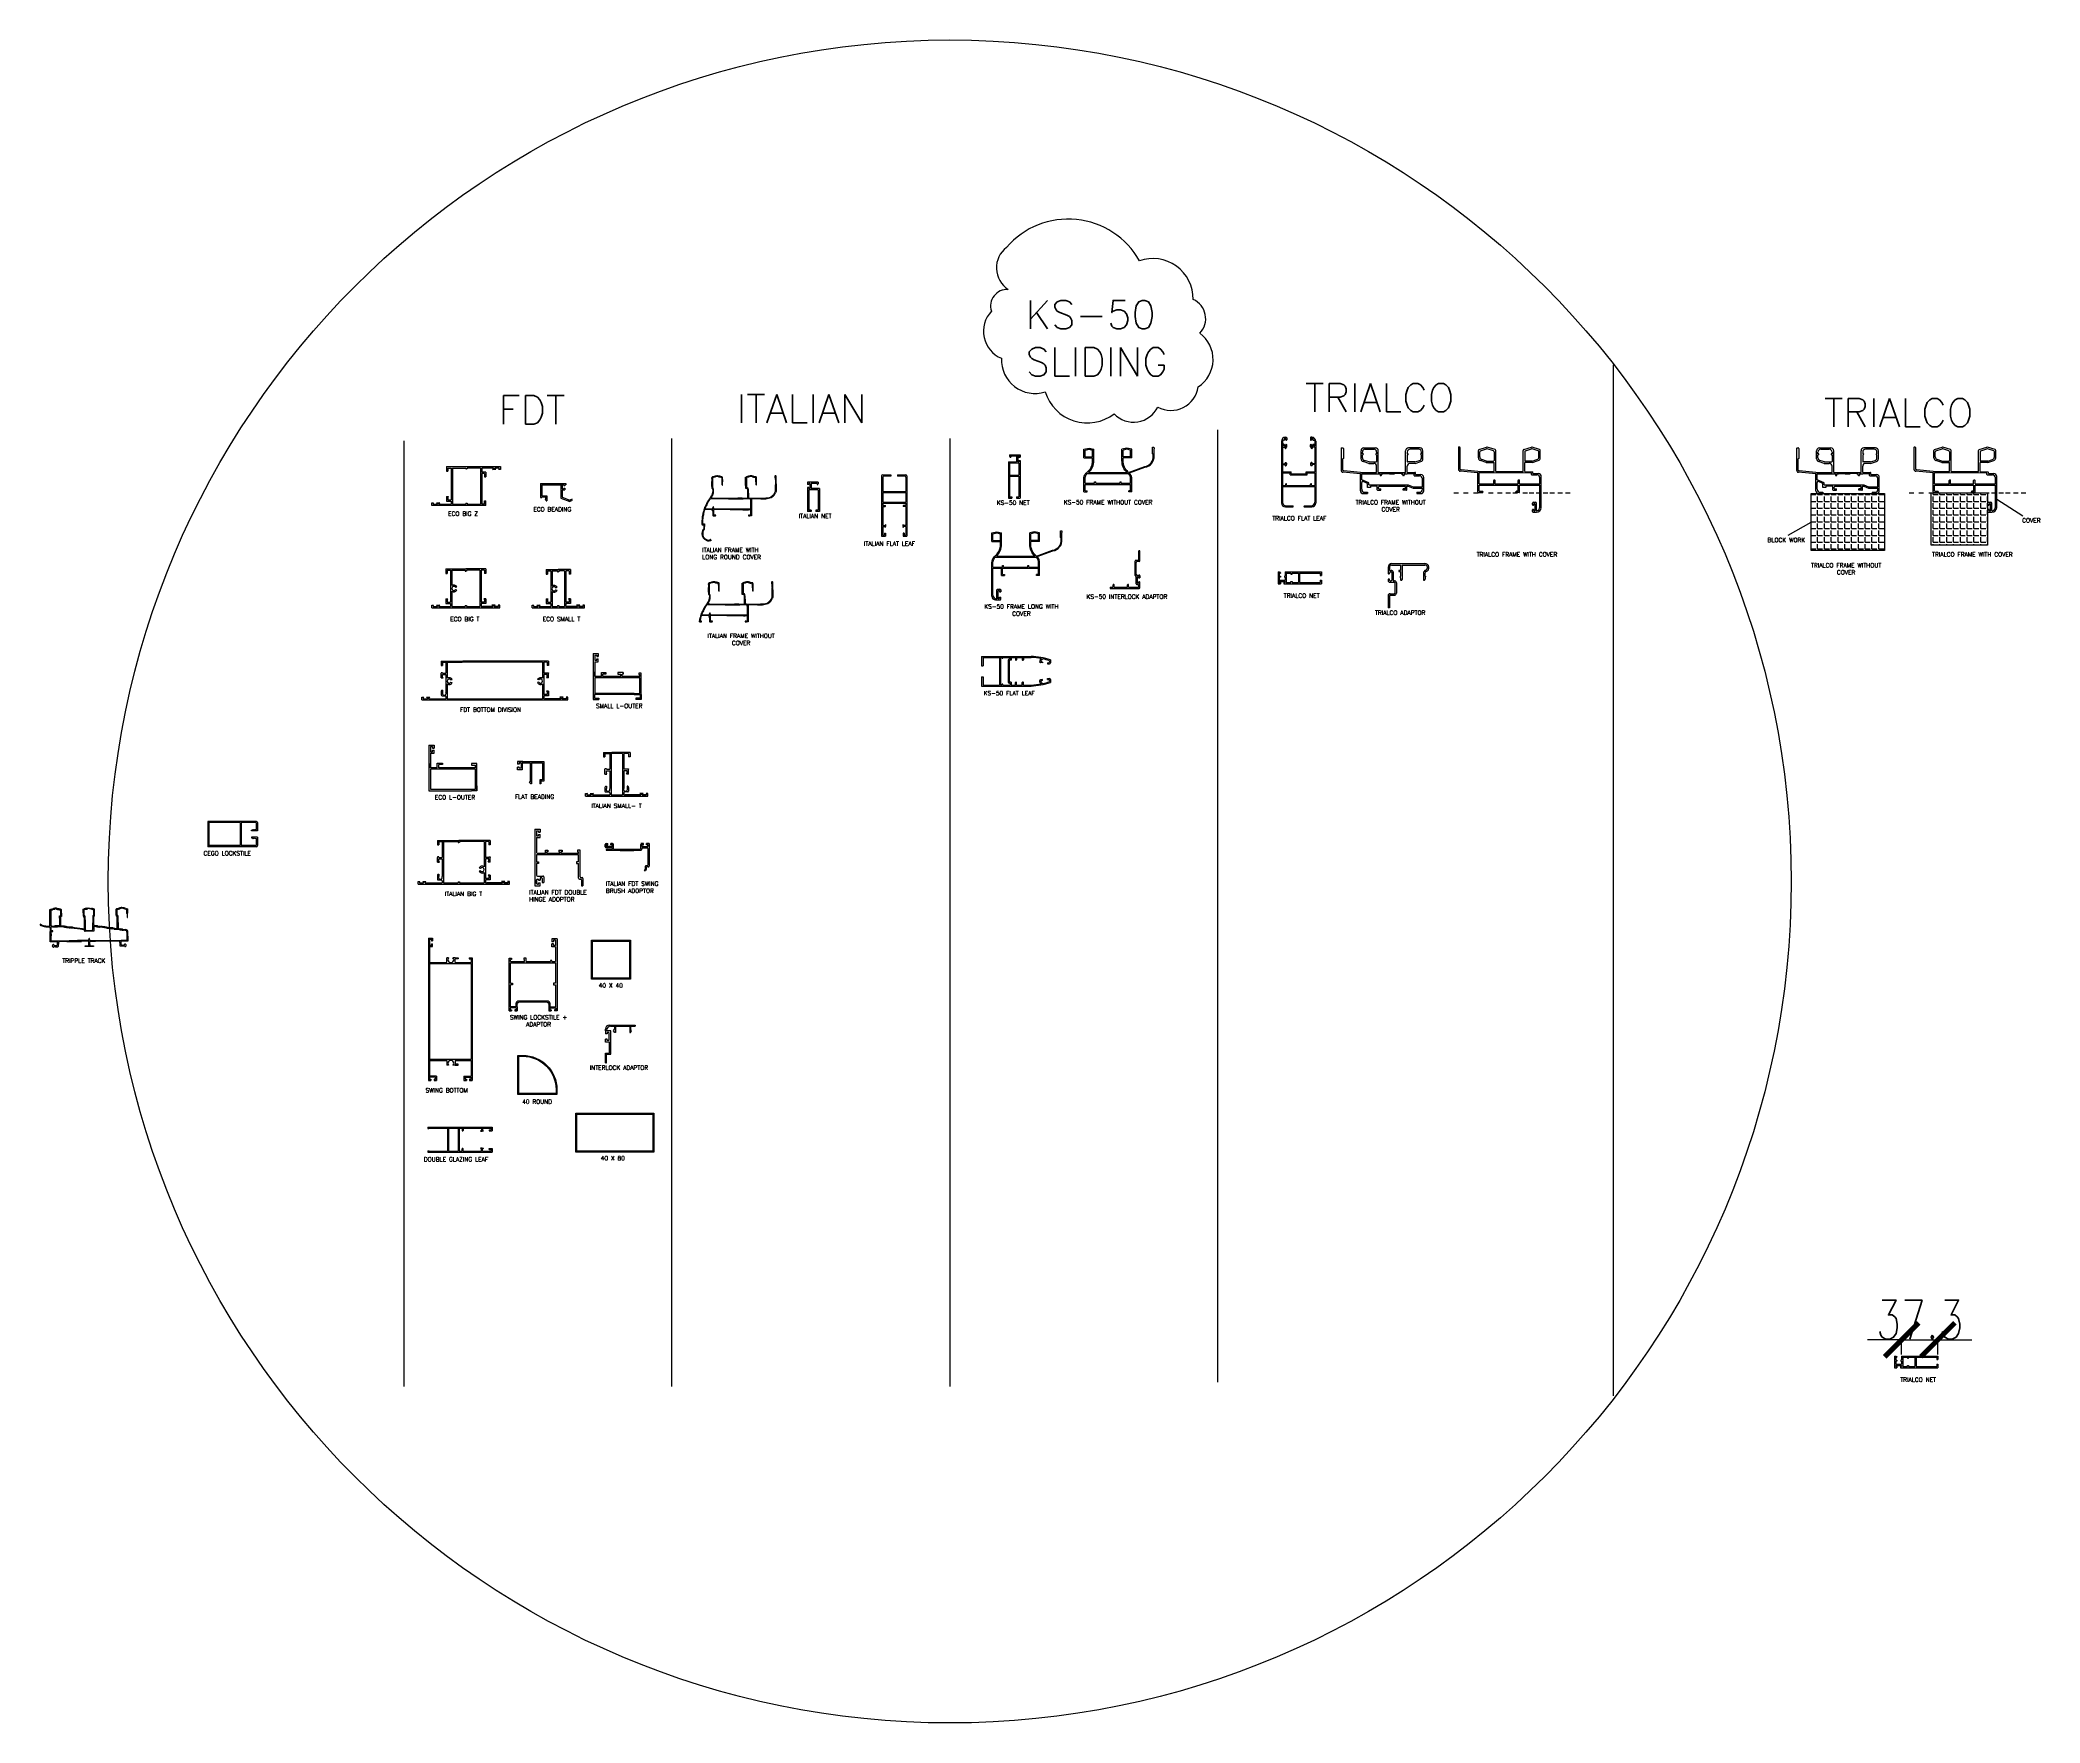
# Model space of a CAD drawing. Header units: millimetres. Extents: x -27371 to -844, y 11365 to 35579.
# Drawn here: x -3838 to -1783, y 13344 to 15073 of the extents above; entities that cross this region are included whole.
import ezdxf

# ---------------------------------------------------------------- set-up
doc = ezdxf.new("R2010")
doc.units = ezdxf.units.MM
doc.layers.get('Defpoints').update_dxf_attribs({"color": 140})
doc.styles.add('Annotative', font='romans.shx')
doc.styles.add('Arch-Dim', font='romans.shx', dxfattribs={"width": 0.75})
doc.dimstyles.new('Annotative-UK', dxfattribs={"dimscale": 0, "dimtxt": 2.5, "dimasz": 1.5, "dimexe": 1.5, "dimexo": 1.5, "dimgap": 0.8, "dimtad": 1, "dimdec": 0, "dimdsep": 46, "dimtxsty": 'Arch-Dim', "dimblk": 'ARCHTICK', "dimcen": 2.5, "dimadec": 1, "dimazin": 2, "dimtfac": 1, "dimtdec": 0, "dimtix": 1, "dimtmove": 2, "dimatfit": 3, "dimfxl": 1, "dimtolj": 1, "dimtzin": 0, "dimarcsym": 0})

# ---------------------------------------------------------------- blocks, each defined once
blk = doc.blocks.new('BEADING')
at = {"color": 5}
for p, q in [((-22.8, 23), (4.2, 23)), ((-17.4, 23), (-22.8, 23)), ((-22.8, 23), (-22.8, 20.4)), ((-19.2, 21.4), (-21.2, 21.4)), ((-21.2, 21.4), (-21.2, 20.4)), ((-19.2, 21.4), (-19.2, 16.2)), ((-19.2, 21.4), (-19.2, 16.2)), ((-18, 21.8), (-9.7, 21.8)), ((-18, 21.8), (-18, 14.6)), ((-9.7, 21.8), (-9.7, 2)), ((-8.5, 21.8), (3, 21.8)), ((-8.5, 21.8), (-8.5, 0)), ((3, 21.8), (3, 4.2)), ((4.2, 23), (4.2, 3)), ((-21.2, 20.4), (-22.8, 20.4)), ((-21.2, 17.2), (-22.8, 17.2)), ((-22.8, 14.6), (-22.8, 17.2)), ((-18, 14.6), (-22.8, 14.6)), ((-21.2, 16.2), (-21.2, 17.2)), ((-19.2, 16.2), (-21.2, 16.2)), ((-9.7, 2), (-10.7, 2)), ((-9.1, 0), (-10.7, 2)), ((-8.5, 0), (-9.1, 0)), ((3, 4.2), (0, 4.2)), ((0, 4.2), (0, 0)), ((1.2, 0), (0, 0)), ((4.2, 3), (1.2, 3)), ((1.2, 3), (1.2, 0))]:
    blk.add_line(p, q, dxfattribs=at)
blk = doc.blocks.new('_ArchTick')
at = {"color": 0, "linetype": 'ByBlock', "const_width": 0.15}
blk.add_lwpolyline([(-0.5, -0.5), (0.5, 0.5)], dxfattribs=at)
blk = doc.blocks.new('*D99')
at = {"color": 0, "lineweight": -2, "ltscale": 1.3, "transparency": 16777216}
for p, q in [((-1925.4, 13737.3), (-1960.4, 13737.3)), ((-1925.4, 13722.2), (-1925.4, 13738.8)), ((-1925.4, 13737.3), (-1888.1, 13737.3)), ((-1888.1, 13722.2), (-1888.1, 13738.8)), ((-1888.1, 13737.3), (-1853.1, 13737.3))]:
    blk.add_line(p, q, dxfattribs=at)
at = {"layer": 'Defpoints', "color": 0, "ltscale": 1.3, "transparency": 16777216}
for p in [(-1888.1, 13737.3), (-1925.4, 13720.7), (-1888.1, 13720.7)]:
    blk.add_point(p, dxfattribs=at)
at = {"color": 0, "lineweight": -2, "ltscale": 1.3, "transparency": 16777216, "xscale": 35, "yscale": 35, "zscale": 35}
blk.add_blockref('_ArchTick', (-1925.4, 13737.3), dxfattribs=at)
at = {"color": 0, "lineweight": -2, "ltscale": 1.3, "transparency": 16777216, "xscale": 35, "yscale": 35, "zscale": 35, "rotation": 180}
blk.add_blockref('_ArchTick', (-1888.1, 13737.3), dxfattribs=at)
at = {"color": 0, "ltscale": 1.3, "transparency": 16777216, "insert": (-1906.7, 13758.1), "char_height": 40, "attachment_point": 5, "style": 'Arch-Dim'}
blk.add_mtext('\\A1;37.3', dxfattribs=at)

msp = doc.modelspace()

# ---------------------------------------------------------------- hatches: boundary and pattern name
h = msp.add_hatch()
h.set_pattern_fill('ANGLE', color=1)
h.set_pattern_definition([(0, (0, 0), (0, 6.985), [5.08, -1.905]), (90, (0, 0), (-6.985, 4e-16), [5.08, -1.905])])
h.paths.add_polyline_path([(-1943.11, 14606.61), (-2018.43, 14606.61), (-2018.43, 14548.11), (-1943.11, 14548.11)])
h.paths.add_polyline_path([(-1836.98, 14607.47), (-1894.9, 14607.47), (-1894.9, 14553.77), (-1836.98, 14553.77)])

# ---------------------------------------------------------------- linework, layer by layer
for p, q in [((-2221.86, 14738.88), (-2221.86, 13679.61)), ((-2628.39, 14671.96), (-2628.39, 13693.77)), ((-3464.14, 14660.97), (-3464.14, 13689.38)), ((-3189.22, 14663.16), (-3189.22, 13689.38)), ((-2903.31, 14663.16), (-2903.31, 13689.38)), ((-2765.38, 14652.27), (-2760.22, 14653.37)), ((-2765.38, 14643.37), (-2765.38, 14652.27)), ((-2764.28, 14651.38), (-2760.22, 14652.25)), ((-2764.28, 14644.47), (-2764.28, 14651.38)), ((-2760.22, 14653.37), (-2755.38, 14652.27)), ((-2760.22, 14652.25), (-2756.48, 14651.4)), ((-2756.48, 14644.47), (-2756.48, 14651.4)), ((-2755.38, 14640.53), (-2755.38, 14652.27)), ((-2721.54, 14653.37), (-2726.38, 14652.27)), ((-2726.38, 14640.53), (-2726.38, 14652.27)), ((-2721.54, 14652.25), (-2725.28, 14651.4)), ((-2725.28, 14644.47), (-2725.28, 14651.4)), ((-2716.38, 14652.27), (-2721.54, 14653.37)), ((-2717.48, 14651.38), (-2721.54, 14652.25)), ((-2717.48, 14644.47), (-2717.48, 14651.38)), ((-2716.38, 14643.37), (-2716.38, 14652.27)), ((-2562.47, 14660.45), (-2562.47, 14596.95)), ((-2561.47, 14660.9), (-2561.47, 14655.26)), ((-2561.47, 14654.25), (-2561.47, 14637.35)), ((-2561.47, 14654.25), (-2558.87, 14654.25)), ((-2559.97, 14661.4), (-2560.97, 14661.4)), ((-2560.87, 14655.75), (-2560.87, 14656.8)), ((-2559.97, 14657.3), (-2560.37, 14657.3)), ((-2559.47, 14662.95), (-2559.47, 14661.9)), ((-2559.47, 14655.75), (-2559.47, 14656.8)), ((-2558.97, 14663.45), (-2558.57, 14663.45)), ((-2558.97, 14655.25), (-2558.57, 14655.25)), ((-2558.87, 14654.25), (-2558.87, 14653.25)), ((-2558.47, 14664.45), (-2557.57, 14664.45)), ((-2558.37, 14652.75), (-2558.37, 14652.75)), ((-2558.07, 14662.95), (-2558.07, 14661.9)), ((-2558.07, 14655.75), (-2558.07, 14656.8)), ((-2557.87, 14654.25), (-2557.57, 14654.25)), ((-2557.87, 14654.25), (-2557.87, 14653.25)), ((-2557.57, 14661.4), (-2557.57, 14661.4)), ((-2557.57, 14657.3), (-2557.57, 14657.3)), ((-2557.07, 14663.95), (-2557.07, 14661.9)), ((-2557.07, 14654.75), (-2557.07, 14656.8)), ((-2532.67, 14663.95), (-2532.67, 14661.9)), ((-2532.67, 14654.75), (-2532.67, 14656.8)), ((-2531.27, 14664.45), (-2532.17, 14664.45)), ((-2532.17, 14661.4), (-2532.17, 14661.4)), ((-2532.17, 14657.3), (-2532.17, 14657.3)), ((-2531.87, 14654.25), (-2532.17, 14654.25)), ((-2531.87, 14654.25), (-2531.87, 14653.25)), ((-2531.67, 14662.95), (-2531.67, 14661.9)), ((-2531.67, 14655.75), (-2531.67, 14656.8)), ((-2531.37, 14652.75), (-2531.37, 14652.75)), ((-2530.77, 14663.45), (-2531.17, 14663.45)), ((-2530.77, 14655.25), (-2531.17, 14655.25)), ((-2528.27, 14654.25), (-2530.87, 14654.25)), ((-2530.87, 14654.25), (-2530.87, 14653.25)), ((-2530.27, 14662.95), (-2530.27, 14661.9)), ((-2530.27, 14655.75), (-2530.27, 14656.8)), ((-2529.77, 14661.4), (-2528.77, 14661.4)), ((-2529.77, 14657.3), (-2529.37, 14657.3)), ((-2528.87, 14655.75), (-2528.87, 14656.8)), ((-2528.27, 14660.9), (-2528.27, 14655.26)), ((-2528.27, 14654.25), (-2528.27, 14637.35)), ((-2527.27, 14660.45), (-2527.27, 14596.95)), ((-2501.22, 14653.11), (-2501.22, 14630.58)), ((-2500.72, 14653.61), (-2499.42, 14653.61)), ((-2498.92, 14653.11), (-2498.92, 14642.61)), ((-2480.72, 14642.42), (-2480.72, 14650.71)), ((-2477.82, 14653.61), (-2465.92, 14653.61)), ((-2476.42, 14652.21), (-2467.62, 14652.21)), ((-2463.02, 14628.41), (-2463.02, 14650.71)), ((-2434.92, 14628.41), (-2434.92, 14650.71)), ((-2420.12, 14653.61), (-2432.02, 14653.61)), ((-2421.52, 14652.21), (-2430.32, 14652.21)), ((-2417.22, 14642.42), (-2417.22, 14650.71)), ((-2380.62, 14654.1), (-2380.62, 14631.56)), ((-2380.12, 14654.6), (-2379.72, 14654.6)), ((-2379.22, 14654.1), (-2379.22, 14632.39)), ((-2360.12, 14643.41), (-2360.12, 14650.98)), ((-2359.43, 14651.93), (-2351.73, 14654.45)), ((-2358.02, 14650.52), (-2351.72, 14652.51)), ((-2344.82, 14650.52), (-2351.12, 14652.51)), ((-2343.1, 14651.83), (-2351.1, 14654.45)), ((-2342.42, 14629.4), (-2342.42, 14650.88)), ((-2314.32, 14629.4), (-2314.32, 14650.88)), ((-2313.63, 14651.83), (-2305.63, 14654.45)), ((-2311.92, 14650.52), (-2305.62, 14652.51)), ((-2298.72, 14650.52), (-2305.02, 14652.51)), ((-2297.3, 14651.93), (-2305, 14654.45)), ((-2296.62, 14643.41), (-2296.62, 14650.98)), ((-2033.28, 14653.11), (-2033.28, 14630.58)), ((-2032.78, 14653.61), (-2031.48, 14653.61)), ((-2030.98, 14653.11), (-2030.98, 14642.61)), ((-2012.78, 14642.42), (-2012.78, 14650.71)), ((-2009.88, 14653.61), (-1997.98, 14653.61)), ((-2008.48, 14652.21), (-1999.68, 14652.21)), ((-1995.08, 14628.41), (-1995.08, 14650.71)), ((-1966.98, 14628.41), (-1966.98, 14650.71)), ((-1952.18, 14653.61), (-1964.08, 14653.61)), ((-1953.58, 14652.21), (-1962.38, 14652.21)), ((-1949.28, 14642.42), (-1949.28, 14650.71)), ((-1912.67, 14654.1), (-1912.67, 14631.56)), ((-1912.17, 14654.6), (-1911.77, 14654.6)), ((-1911.27, 14654.1), (-1911.27, 14632.39)), ((-1892.17, 14643.41), (-1892.17, 14650.98)), ((-1891.48, 14651.93), (-1883.78, 14654.45)), ((-1890.07, 14650.52), (-1883.77, 14652.51)), ((-1876.87, 14650.52), (-1883.17, 14652.51)), ((-1875.16, 14651.83), (-1883.16, 14654.45)), ((-1874.47, 14629.4), (-1874.47, 14650.88)), ((-1846.37, 14629.4), (-1846.37, 14650.88)), ((-1845.68, 14651.83), (-1837.68, 14654.45)), ((-1843.97, 14650.52), (-1837.67, 14652.51)), ((-1830.77, 14650.52), (-1837.07, 14652.51)), ((-1829.36, 14651.93), (-1837.06, 14654.45)), ((-1828.67, 14643.41), (-1828.67, 14650.98)), ((-3420.32, 14634.31), (-3364.72, 14634.31)), ((-3420.32, 14634.31), (-3420.32, 14629.51)), ((-3418.92, 14632.91), (-3415.52, 14632.91)), ((-3418.92, 14632.91), (-3418.92, 14629.51)), ((-3415.52, 14632.91), (-3415.52, 14600.11)), ((-3414.12, 14632.91), (-3400.42, 14632.91)), ((-3414.12, 14632.91), (-3414.12, 14611)), ((-3400.42, 14632.91), (-3400.42, 14631.91)), ((-3400.42, 14631.91), (-3399.72, 14631.91)), ((-3399.02, 14631.91), (-3399.72, 14631.91)), ((-3399.02, 14631.91), (-3399.72, 14631.91)), ((-3399.02, 14632.91), (-3399.02, 14631.91)), ((-3385.32, 14632.91), (-3399.02, 14632.91)), ((-3399.02, 14632.91), (-3399.02, 14631.91)), ((-3385.32, 14632.91), (-3385.32, 14595.71)), ((-3383.92, 14632.91), (-3383.92, 14628.76)), ((-3371.92, 14632.91), (-3383.92, 14632.91)), ((-3372.92, 14631.51), (-3371.92, 14632.21)), ((-3369.52, 14631.51), (-3372.92, 14631.51)), ((-3371.92, 14632.21), (-3371.92, 14632.91)), ((-3366.12, 14632.91), (-3370.52, 14632.91)), ((-3370.52, 14632.21), (-3370.52, 14632.91)), ((-3369.52, 14631.51), (-3370.52, 14632.21)), ((-3366.62, 14631.51), (-3366.12, 14631.95)), ((-3364.72, 14631.51), (-3366.62, 14631.51)), ((-3365.42, 14631.51), (-3366.62, 14631.51)), ((-3366.12, 14631.95), (-3366.12, 14632.91)), ((-3364.72, 14634.31), (-3364.72, 14631.51)), ((-2843.1, 14639.32), (-2843.1, 14602.02)), ((-2843.1, 14639.32), (-2834.6, 14639.32)), ((-2841.9, 14646.52), (-2831, 14646.52)), ((-2841.9, 14646.52), (-2841.9, 14645.32)), ((-2841.9, 14645.32), (-2841.49, 14644.29)), ((-2841.9, 14638.12), (-2832.2, 14638.12)), ((-2841.9, 14638.12), (-2841.9, 14625.62)), ((-2840.88, 14644.12), (-2840.7, 14644.12)), ((-2840.7, 14645.32), (-2834.6, 14645.32)), ((-2840.7, 14645.32), (-2840.7, 14644.12)), ((-2834.6, 14645.32), (-2834.6, 14639.32)), ((-2833.4, 14645.32), (-2833.4, 14639.32)), ((-2833.4, 14645.32), (-2832.2, 14645.32)), ((-2833.4, 14639.32), (-2832.2, 14639.32)), ((-2832.2, 14645.32), (-2832.2, 14644.12)), ((-2832.2, 14644.12), (-2831, 14644.12)), ((-2832.2, 14640.52), (-2831, 14640.52)), ((-2832.2, 14640.52), (-2832.2, 14639.32)), ((-2832.2, 14638.12), (-2832.2, 14625.62)), ((-2831, 14646.52), (-2831, 14644.12)), ((-2831, 14640.52), (-2831, 14602.02)), ((-2765.38, 14643.37), (-2756.48, 14643.37)), ((-2764.28, 14644.47), (-2756.48, 14644.47)), ((-2756.48, 14640.52), (-2756.48, 14643.37)), ((-2717.48, 14644.47), (-2725.28, 14644.47)), ((-2716.38, 14643.37), (-2725.28, 14643.37)), ((-2725.28, 14640.52), (-2725.28, 14643.37)), ((-2561.47, 14637.35), (-2558.87, 14637.35)), ((-2561.47, 14636.35), (-2561.47, 14629.05)), ((-2561.47, 14636.35), (-2558.87, 14636.35)), ((-2558.87, 14637.35), (-2558.87, 14637.95)), ((-2558.87, 14636.35), (-2558.87, 14635.75)), ((-2558.37, 14638.45), (-2557.87, 14638.45)), ((-2558.37, 14635.25), (-2557.87, 14635.25)), ((-2557.37, 14637.95), (-2557.37, 14636.35)), ((-2557.37, 14635.75), (-2557.37, 14637.95)), ((-2532.37, 14637.95), (-2532.37, 14636.35)), ((-2532.37, 14635.75), (-2532.37, 14637.95)), ((-2531.37, 14638.45), (-2531.87, 14638.45)), ((-2531.37, 14635.25), (-2531.87, 14635.25)), ((-2530.87, 14637.35), (-2530.87, 14637.95)), ((-2528.27, 14637.35), (-2530.87, 14637.35)), ((-2528.27, 14636.35), (-2530.87, 14636.35)), ((-2530.87, 14636.35), (-2530.87, 14635.75)), ((-2528.27, 14636.35), (-2528.27, 14629.05)), ((-2498.92, 14642.61), (-2499.82, 14641.92)), ((-2499.82, 14641.92), (-2499.82, 14631.4)), ((-2479.32, 14647.61), (-2479.32, 14649.31)), ((-2479.32, 14647.61), (-2478.82, 14647.61)), ((-2479.32, 14643.44), (-2479.32, 14646.61)), ((-2478.82, 14646.61), (-2479.32, 14646.61)), ((-2472.72, 14637.71), (-2478.72, 14639.66)), ((-2478.32, 14647.11), (-2478.32, 14647.11)), ((-2472.5, 14639.11), (-2477.32, 14640.68)), ((-2472.72, 14637.71), (-2467.62, 14637.71)), ((-2472.5, 14639.11), (-2465.22, 14639.11)), ((-2465.72, 14647.11), (-2465.72, 14647.11)), ((-2464.72, 14647.61), (-2465.22, 14647.61)), ((-2465.22, 14646.61), (-2464.72, 14646.61)), ((-2464.72, 14649.31), (-2464.72, 14647.61)), ((-2464.72, 14646.61), (-2464.72, 14639.61)), ((-2464.72, 14628.41), (-2464.72, 14634.81)), ((-2433.22, 14649.31), (-2433.22, 14647.61)), ((-2433.22, 14647.61), (-2432.72, 14647.61)), ((-2432.72, 14646.61), (-2433.22, 14646.61)), ((-2433.22, 14646.61), (-2433.22, 14639.61)), ((-2433.22, 14628.41), (-2433.22, 14634.81)), ((-2425.45, 14639.11), (-2432.72, 14639.11)), ((-2432.22, 14647.11), (-2432.22, 14647.11)), ((-2425.22, 14637.71), (-2430.32, 14637.71)), ((-2425.45, 14639.11), (-2420.63, 14640.68)), ((-2425.22, 14637.71), (-2419.23, 14639.66)), ((-2419.62, 14647.11), (-2419.62, 14647.11)), ((-2418.62, 14647.61), (-2419.12, 14647.61)), ((-2419.12, 14646.61), (-2418.62, 14646.61)), ((-2418.62, 14647.61), (-2418.62, 14649.31)), ((-2418.62, 14643.44), (-2418.62, 14646.61)), ((-2360.75, 14629.4), (-2377.85, 14630.9)), ((-2358.72, 14644.42), (-2358.72, 14649.57)), ((-2358.72, 14644.42), (-2358.72, 14647.6)), ((-2352.12, 14638.7), (-2358.11, 14640.65)), ((-2351.89, 14640.1), (-2356.71, 14641.67)), ((-2352.12, 14638.7), (-2344.12, 14638.7)), ((-2351.89, 14640.1), (-2344.62, 14640.1)), ((-2344.12, 14649.57), (-2344.12, 14640.6)), ((-2344.12, 14629.4), (-2344.12, 14638.7)), ((-2312.62, 14649.57), (-2312.62, 14640.6)), ((-2312.62, 14629.4), (-2312.62, 14638.7)), ((-2304.62, 14638.7), (-2312.62, 14638.7)), ((-2304.84, 14640.1), (-2312.12, 14640.1)), ((-2304.84, 14640.1), (-2300.02, 14641.67)), ((-2304.62, 14638.7), (-2298.62, 14640.65)), ((-2298.02, 14644.42), (-2298.02, 14649.57)), ((-2298.02, 14644.42), (-2298.02, 14647.6)), ((-2030.98, 14642.61), (-2031.88, 14641.92)), ((-2031.88, 14641.92), (-2031.88, 14631.4)), ((-2011.38, 14647.61), (-2011.38, 14649.31)), ((-2011.38, 14647.61), (-2010.88, 14647.61)), ((-2011.38, 14643.44), (-2011.38, 14646.61)), ((-2010.88, 14646.61), (-2011.38, 14646.61)), ((-2004.78, 14637.71), (-2010.78, 14639.66)), ((-2010.38, 14647.11), (-2010.38, 14647.11)), ((-2004.56, 14639.11), (-2009.38, 14640.68)), ((-2004.78, 14637.71), (-1999.68, 14637.71)), ((-2004.56, 14639.11), (-1997.28, 14639.11)), ((-1997.78, 14647.11), (-1997.78, 14647.11)), ((-1996.78, 14647.61), (-1997.28, 14647.61)), ((-1997.28, 14646.61), (-1996.78, 14646.61)), ((-1996.78, 14649.31), (-1996.78, 14647.61)), ((-1996.78, 14646.61), (-1996.78, 14639.61)), ((-1996.78, 14628.41), (-1996.78, 14634.81)), ((-1965.28, 14649.31), (-1965.28, 14647.61)), ((-1965.28, 14647.61), (-1964.78, 14647.61)), ((-1964.78, 14646.61), (-1965.28, 14646.61)), ((-1965.28, 14646.61), (-1965.28, 14639.61)), ((-1965.28, 14628.41), (-1965.28, 14634.81)), ((-1957.5, 14639.11), (-1964.78, 14639.11)), ((-1964.28, 14647.11), (-1964.28, 14647.11)), ((-1957.28, 14637.71), (-1962.38, 14637.71)), ((-1957.5, 14639.11), (-1952.68, 14640.68)), ((-1957.28, 14637.71), (-1951.28, 14639.66)), ((-1951.68, 14647.11), (-1951.68, 14647.11)), ((-1950.68, 14647.61), (-1951.18, 14647.61)), ((-1951.18, 14646.61), (-1950.68, 14646.61)), ((-1950.68, 14647.61), (-1950.68, 14649.31)), ((-1950.68, 14643.44), (-1950.68, 14646.61)), ((-1892.81, 14629.4), (-1909.9, 14630.9)), ((-1890.77, 14644.42), (-1890.77, 14649.57)), ((-1890.77, 14644.42), (-1890.77, 14647.6)), ((-1884.17, 14638.7), (-1890.17, 14640.65)), ((-1883.95, 14640.1), (-1888.77, 14641.67)), ((-1884.17, 14638.7), (-1876.17, 14638.7)), ((-1883.95, 14640.1), (-1876.67, 14640.1)), ((-1876.17, 14649.57), (-1876.17, 14640.6)), ((-1876.17, 14629.4), (-1876.17, 14638.7)), ((-1844.67, 14649.57), (-1844.67, 14640.6)), ((-1844.67, 14629.4), (-1844.67, 14638.7)), ((-1836.67, 14638.7), (-1844.67, 14638.7)), ((-1836.89, 14640.1), (-1844.17, 14640.1)), ((-1836.89, 14640.1), (-1832.08, 14641.67)), ((-1836.67, 14638.7), (-1830.68, 14640.65)), ((-1830.07, 14644.42), (-1830.07, 14649.57)), ((-1830.07, 14644.42), (-1830.07, 14647.6)), ((-3420.32, 14629.51), (-3418.92, 14629.51)), ((-3414.12, 14611), (-3414.12, 14595.71)), ((-3385.32, 14611), (-3385.32, 14595.71)), ((-3379.92, 14628.76), (-3383.92, 14628.76)), ((-3383.92, 14622.96), (-3383.92, 14627.36)), ((-3381.32, 14627.36), (-3383.92, 14627.36)), ((-3383.92, 14627.36), (-3383.92, 14600.11)), ((-3381.32, 14627.36), (-3381.32, 14623.96)), ((-3381.32, 14623.96), (-3379.92, 14623.96)), ((-3379.92, 14628.76), (-3379.92, 14623.96)), ((-3323.7, 14616.86), (-3297.7, 14616.86)), ((-3323.7, 14616.86), (-3323.7, 14602.66)), ((-3322.4, 14615.56), (-3322.4, 14604.46)), ((-3322.4, 14615.56), (-3299.8, 14615.56)), ((-3302.9, 14615.56), (-3302.9, 14601.86)), ((-3301.6, 14615.56), (-3301.6, 14611.66)), ((-3301.6, 14611.66), (-3299.8, 14611.66)), ((-3301.6, 14610.36), (-3298.7, 14610.36)), ((-3301.6, 14610.36), (-3301.6, 14602.79)), ((-3299.8, 14615.56), (-3299.8, 14614.86)), ((-3299.8, 14614.86), (-3298.7, 14614.86)), ((-3299.8, 14612.16), (-3299.8, 14611.66)), ((-3299.8, 14612.16), (-3298.7, 14612.16)), ((-3298.7, 14615.56), (-3298.7, 14614.86)), ((-3298.7, 14615.56), (-3297.7, 14615.56)), ((-3298.7, 14612.16), (-3298.7, 14610.36)), ((-3297.7, 14616.86), (-3297.7, 14615.56)), ((-3146.28, 14623.15), (-3146.95, 14622.9)), ((-3146.95, 14622.9), (-3146.95, 14619.79)), ((-3137.27, 14622.9), (-3137.94, 14623.15)), ((-3137.24, 14619.61), (-3137.27, 14622.9)), ((-3113.09, 14623.36), (-3112.54, 14623.62)), ((-3113.02, 14617.66), (-3113.09, 14623.36)), ((-3112.96, 14611.96), (-3113.02, 14617.66)), ((-3112, 14611.83), (-3112.96, 14611.96)), ((-3110.17, 14623.63), (-3112.23, 14623.07)), ((-3112.23, 14623.07), (-3112.2, 14618.03)), ((-3082.23, 14609.05), (-3082.16, 14615.47)), ((-3081.51, 14616.74), (-3081.51, 14608.81)), ((-3038.46, 14618.26), (-3049.36, 14618.26)), ((-3049.36, 14618.26), (-3049.36, 14615.86)), ((-3048.16, 14615.86), (-3049.36, 14615.86)), ((-3049.36, 14612.91), (-3049.36, 14588.26)), ((-3048.16, 14612.91), (-3049.36, 14612.91)), ((-3046.96, 14617.06), (-3048.16, 14617.06)), ((-3048.16, 14617.06), (-3048.16, 14615.86)), ((-3048.16, 14612.91), (-3048.16, 14611.71)), ((-3046.96, 14611.71), (-3048.16, 14611.71)), ((-3048.16, 14610.51), (-3048.16, 14589.46)), ((-3038.46, 14610.51), (-3048.16, 14610.51)), ((-3046.96, 14617.06), (-3046.96, 14611.71)), ((-3039.66, 14617.06), (-3045.76, 14617.06)), ((-3045.76, 14617.06), (-3045.76, 14611.71)), ((-3037.26, 14611.71), (-3045.76, 14611.71)), ((-3039.66, 14617.06), (-3039.66, 14615.86)), ((-3039.48, 14615.86), (-3039.66, 14615.86)), ((-3038.46, 14617.06), (-3038.87, 14616.03)), ((-3038.46, 14618.26), (-3038.46, 14617.06)), ((-3038.46, 14610.51), (-3038.46, 14589.46)), ((-3037.26, 14611.71), (-3037.26, 14588.26)), ((-2973.27, 14624.74), (-2973.27, 14562.92)), ((-2972.22, 14623.43), (-2972.22, 14608.92)), ((-2972.1, 14625.92), (-2963.67, 14625.92)), ((-2963.67, 14624.61), (-2971.05, 14624.61)), ((-2963.67, 14625.92), (-2963.67, 14624.61)), ((-2956.87, 14625.92), (-2956.87, 14624.61)), ((-2956.87, 14625.92), (-2948.44, 14625.92)), ((-2949.49, 14624.61), (-2956.87, 14624.61)), ((-2948.32, 14623.43), (-2948.32, 14608.92)), ((-2947.27, 14624.74), (-2947.27, 14562.92)), ((-2841.9, 14625.62), (-2832.2, 14625.62)), ((-2841.9, 14624.42), (-2832.2, 14624.42)), ((-2841.9, 14624.42), (-2841.9, 14603.22)), ((-2832.2, 14624.42), (-2832.2, 14603.22)), ((-2765.38, 14608.37), (-2765.38, 14623.27)), ((-2764.28, 14617.17), (-2764.28, 14623.15)), ((-2764.28, 14617.17), (-2754.48, 14617.17)), ((-2764.28, 14616.07), (-2717.48, 14616.07)), ((-2764.28, 14609.47), (-2764.28, 14616.07)), ((-2762.1, 14627.17), (-2719.66, 14627.17)), ((-2760.72, 14628.27), (-2721.04, 14628.27)), ((-2754.48, 14617.17), (-2754.48, 14618.67)), ((-2754.48, 14618.67), (-2753.38, 14618.67)), ((-2753.38, 14617.17), (-2753.38, 14618.67)), ((-2753.38, 14617.17), (-2728.38, 14617.17)), ((-2728.38, 14617.17), (-2728.38, 14618.67)), ((-2728.38, 14618.67), (-2727.28, 14618.67)), ((-2727.28, 14617.17), (-2727.28, 14618.67)), ((-2727.28, 14617.17), (-2717.48, 14617.17)), ((-2717.48, 14617.17), (-2717.48, 14623.15)), ((-2717.48, 14609.47), (-2717.48, 14616.07)), ((-2716.38, 14608.37), (-2716.38, 14623.27)), ((-2561.47, 14629.05), (-2552.57, 14629.05)), ((-2561.47, 14628.05), (-2561.47, 14614.95)), ((-2561.47, 14628.05), (-2553.57, 14628.05)), ((-2561.47, 14614.95), (-2558.17, 14614.95)), ((-2561.47, 14613.95), (-2561.47, 14597.95)), ((-2561.47, 14613.95), (-2528.27, 14613.95)), ((-2558.17, 14614.95), (-2558.17, 14616.45)), ((-2557.67, 14616.95), (-2557.67, 14616.95)), ((-2557.17, 14614.95), (-2557.17, 14616.45)), ((-2557.17, 14614.95), (-2532.57, 14614.95)), ((-2553.57, 14626.05), (-2553.57, 14628.05)), ((-2553.57, 14626.05), (-2536.17, 14626.05)), ((-2552.57, 14627.05), (-2552.57, 14629.05)), ((-2552.57, 14627.05), (-2537.17, 14627.05)), ((-2537.17, 14629.05), (-2528.27, 14629.05)), ((-2537.17, 14627.05), (-2537.17, 14629.05)), ((-2536.17, 14628.05), (-2528.27, 14628.05)), ((-2536.17, 14626.05), (-2536.17, 14628.05)), ((-2532.57, 14614.95), (-2532.57, 14616.45)), ((-2532.07, 14616.95), (-2532.07, 14616.95)), ((-2531.57, 14614.95), (-2531.57, 14616.45)), ((-2531.57, 14614.95), (-2528.27, 14614.95)), ((-2528.27, 14628.05), (-2528.27, 14614.95)), ((-2528.27, 14613.95), (-2528.27, 14597.95)), ((-2481.42, 14627.01), (-2499.4, 14628.59)), ((-2481.36, 14628.41), (-2498.45, 14629.91)), ((-2481.42, 14609.61), (-2481.42, 14627.01)), ((-2481.36, 14628.41), (-2480.02, 14628.41)), ((-2481.36, 14628.41), (-2480.72, 14628.41)), ((-2480.02, 14628.41), (-2464.72, 14628.41)), ((-2480.02, 14627.01), (-2461.22, 14627.01)), ((-2480.02, 14620.61), (-2480.02, 14627.01)), ((-2472.82, 14617.69), (-2480.02, 14620.61)), ((-2480.02, 14611.01), (-2480.02, 14618.09)), ((-2474.22, 14617.11), (-2478.63, 14619.01)), ((-2474.22, 14615.61), (-2474.22, 14617.11)), ((-2474.22, 14612.81), (-2474.22, 14615.61)), ((-2471.02, 14612.81), (-2474.22, 14612.81)), ((-2472.82, 14615.61), (-2472.82, 14617.69)), ((-2472.82, 14615.61), (-2432.22, 14615.61)), ((-2464.02, 14614.21), (-2471.02, 14614.21)), ((-2471.02, 14614.21), (-2471.02, 14612.81)), ((-2464.02, 14610.51), (-2464.02, 14614.21)), ((-2463.52, 14610.01), (-2460.32, 14610.01)), ((-2463.02, 14628.41), (-2434.92, 14628.41)), ((-2462.72, 14611.91), (-2462.72, 14613.21)), ((-2462.22, 14611.41), (-2460.32, 14611.41)), ((-2461.72, 14614.21), (-2435.92, 14614.21)), ((-2461.22, 14627.01), (-2461.22, 14625.71)), ((-2460.72, 14625.21), (-2460.32, 14625.21)), ((-2460.32, 14610.01), (-2460.32, 14611.41)), ((-2459.82, 14627.01), (-2458.22, 14627.01)), ((-2459.82, 14625.71), (-2459.82, 14627.01)), ((-2458.22, 14627.31), (-2451.42, 14627.31)), ((-2458.22, 14627.01), (-2458.22, 14627.31)), ((-2451.42, 14627.01), (-2451.42, 14627.31)), ((-2451.42, 14627.01), (-2446.22, 14627.01)), ((-2439.42, 14627.31), (-2446.22, 14627.31)), ((-2446.22, 14627.01), (-2446.22, 14627.31)), ((-2439.42, 14627.01), (-2439.42, 14627.31)), ((-2439.42, 14627.01), (-2437.82, 14627.01)), ((-2437.82, 14625.71), (-2437.82, 14627.01)), ((-2436.92, 14625.21), (-2437.32, 14625.21)), ((-2437.32, 14610.01), (-2437.32, 14611.41)), ((-2435.42, 14611.41), (-2437.32, 14611.41)), ((-2434.12, 14610.01), (-2437.32, 14610.01)), ((-2436.42, 14627.01), (-2433.22, 14627.01)), ((-2436.42, 14627.01), (-2436.42, 14625.71)), ((-2434.92, 14611.91), (-2434.92, 14613.21)), ((-2433.62, 14610.51), (-2433.62, 14614.21)), ((-2433.62, 14614.21), (-2432.22, 14614.21)), ((-2433.22, 14628.41), (-2425.32, 14628.41)), ((-2433.22, 14627.31), (-2426.22, 14627.31)), ((-2433.22, 14627.31), (-2433.22, 14627.01)), ((-2432.22, 14615.61), (-2427.22, 14613.61)), ((-2432.22, 14614.21), (-2427.22, 14612.21)), ((-2427.22, 14613.61), (-2417.62, 14613.61)), ((-2427.22, 14612.21), (-2417.62, 14612.21)), ((-2426.22, 14625.31), (-2426.22, 14627.31)), ((-2425.72, 14624.81), (-2420.62, 14624.81)), ((-2424.82, 14626.21), (-2424.82, 14627.91)), ((-2424.82, 14626.21), (-2419.22, 14626.21)), ((-2417.62, 14613.61), (-2417.62, 14621.81)), ((-2417.62, 14611.01), (-2417.62, 14612.21)), ((-2416.22, 14609.61), (-2416.22, 14623.21)), ((-2360.82, 14628), (-2378.79, 14629.57)), ((-2360.82, 14608.6), (-2360.82, 14628)), ((-2360.75, 14629.4), (-2359.42, 14629.4)), ((-2360.75, 14629.4), (-2360.12, 14629.4)), ((-2359.42, 14629.4), (-2344.12, 14629.4)), ((-2359.42, 14628), (-2312.62, 14628.3)), ((-2359.42, 14616.6), (-2359.42, 14628)), ((-2359.42, 14616.6), (-2359.42, 14619.08)), ((-2359.42, 14616.6), (-2344.42, 14616.6)), ((-2359.42, 14609.5), (-2359.42, 14615.2)), ((-2359.42, 14615.2), (-2319.22, 14615.2)), ((-2343.42, 14615.2), (-2359.42, 14615.2)), ((-2344.42, 14616.6), (-2344.42, 14620.1)), ((-2343.92, 14620.6), (-2343.52, 14620.6)), ((-2343.02, 14616.6), (-2343.02, 14620.1)), ((-2343.02, 14616.6), (-2319.32, 14616.6)), ((-2342.42, 14629.4), (-2314.32, 14629.4)), ((-2319.32, 14616.6), (-2319.32, 14620.1)), ((-2319.22, 14609.5), (-2319.22, 14615.2)), ((-2318.82, 14620.6), (-2318.42, 14620.6)), ((-2317.92, 14616.6), (-2317.92, 14620.1)), ((-2317.92, 14616.6), (-2297.02, 14616.6)), ((-2317.92, 14608.1), (-2317.92, 14615.2)), ((-2317.92, 14615.2), (-2297.02, 14615.2)), ((-2312.62, 14629.4), (-2304.72, 14628.9)), ((-2312.62, 14628.3), (-2305.62, 14627.8)), ((-2305.62, 14626.3), (-2305.62, 14627.8)), ((-2305.12, 14625.8), (-2300.02, 14625.8)), ((-2304.22, 14627.2), (-2304.22, 14628.4)), ((-2304.22, 14627.2), (-2298.62, 14627.2)), ((-2297.02, 14616.6), (-2297.02, 14622.8)), ((-2297.02, 14616.6), (-2297.02, 14622.8)), ((-2297.02, 14592.8), (-2297.02, 14615.2)), ((-2297.02, 14614.6), (-2297.02, 14615.2)), ((-2295.62, 14592.4), (-2295.62, 14624.2)), ((-2013.48, 14627.01), (-2031.45, 14628.59)), ((-2013.42, 14628.41), (-2030.51, 14629.91)), ((-2013.48, 14609.61), (-2013.48, 14627.01)), ((-2013.42, 14628.41), (-2012.08, 14628.41)), ((-2013.42, 14628.41), (-2012.78, 14628.41)), ((-2012.08, 14628.41), (-1996.78, 14628.41)), ((-2012.08, 14627.01), (-1993.28, 14627.01)), ((-2012.08, 14620.61), (-2012.08, 14627.01)), ((-2004.88, 14617.69), (-2012.08, 14620.61)), ((-2012.08, 14611.01), (-2012.08, 14618.09)), ((-2006.28, 14617.11), (-2010.68, 14619.01)), ((-2006.28, 14615.61), (-2006.28, 14617.11)), ((-2006.28, 14612.81), (-2006.28, 14615.61)), ((-2003.08, 14612.81), (-2006.28, 14612.81)), ((-2004.88, 14615.61), (-2004.88, 14617.69)), ((-2004.88, 14615.61), (-1964.28, 14615.61)), ((-1996.08, 14614.21), (-2003.08, 14614.21)), ((-2003.08, 14614.21), (-2003.08, 14612.81)), ((-1996.08, 14610.51), (-1996.08, 14614.21)), ((-1995.58, 14610.01), (-1992.38, 14610.01)), ((-1995.08, 14628.41), (-1966.98, 14628.41)), ((-1994.78, 14611.91), (-1994.78, 14613.21)), ((-1994.28, 14611.41), (-1992.38, 14611.41)), ((-1993.78, 14614.21), (-1967.98, 14614.21)), ((-1993.28, 14627.01), (-1993.28, 14625.71)), ((-1992.78, 14625.21), (-1992.38, 14625.21)), ((-1992.38, 14610.01), (-1992.38, 14611.41)), ((-1991.88, 14627.01), (-1990.28, 14627.01)), ((-1991.88, 14625.71), (-1991.88, 14627.01)), ((-1990.28, 14627.31), (-1983.48, 14627.31)), ((-1990.28, 14627.01), (-1990.28, 14627.31)), ((-1983.48, 14627.01), (-1983.48, 14627.31)), ((-1983.48, 14627.01), (-1978.28, 14627.01)), ((-1971.48, 14627.31), (-1978.28, 14627.31)), ((-1978.28, 14627.01), (-1978.28, 14627.31)), ((-1971.48, 14627.01), (-1971.48, 14627.31)), ((-1971.48, 14627.01), (-1969.88, 14627.01)), ((-1969.88, 14625.71), (-1969.88, 14627.01)), ((-1968.98, 14625.21), (-1969.38, 14625.21)), ((-1969.38, 14610.01), (-1969.38, 14611.41)), ((-1967.48, 14611.41), (-1969.38, 14611.41)), ((-1966.18, 14610.01), (-1969.38, 14610.01)), ((-1968.48, 14627.01), (-1965.28, 14627.01)), ((-1968.48, 14627.01), (-1968.48, 14625.71)), ((-1966.98, 14611.91), (-1966.98, 14613.21)), ((-1965.68, 14610.51), (-1965.68, 14614.21)), ((-1965.68, 14614.21), (-1964.28, 14614.21)), ((-1965.28, 14628.41), (-1957.38, 14628.41)), ((-1965.28, 14627.31), (-1958.28, 14627.31)), ((-1965.28, 14627.31), (-1965.28, 14627.01)), ((-1964.28, 14615.61), (-1959.28, 14613.61)), ((-1964.28, 14614.21), (-1959.28, 14612.21)), ((-1959.28, 14613.61), (-1949.68, 14613.61)), ((-1959.28, 14612.21), (-1949.68, 14612.21)), ((-1958.28, 14625.31), (-1958.28, 14627.31)), ((-1957.78, 14624.81), (-1952.68, 14624.81)), ((-1956.88, 14626.21), (-1956.88, 14627.91)), ((-1956.88, 14626.21), (-1951.28, 14626.21)), ((-1949.68, 14613.61), (-1949.68, 14621.81)), ((-1949.68, 14611.01), (-1949.68, 14612.21)), ((-1948.28, 14609.61), (-1948.28, 14623.21)), ((-1892.87, 14628), (-1910.85, 14629.57)), ((-1892.87, 14608.6), (-1892.87, 14628)), ((-1892.81, 14629.4), (-1891.47, 14629.4)), ((-1892.81, 14629.4), (-1892.17, 14629.4)), ((-1891.47, 14629.4), (-1876.17, 14629.4)), ((-1891.47, 14628), (-1844.67, 14628.3)), ((-1891.47, 14616.6), (-1891.47, 14628)), ((-1891.47, 14616.6), (-1891.47, 14619.08)), ((-1891.47, 14616.6), (-1876.47, 14616.6)), ((-1891.47, 14609.5), (-1891.47, 14615.2)), ((-1891.47, 14615.2), (-1851.27, 14615.2)), ((-1875.47, 14615.2), (-1891.47, 14615.2)), ((-1876.47, 14616.6), (-1876.47, 14620.1)), ((-1875.97, 14620.6), (-1875.57, 14620.6)), ((-1875.07, 14616.6), (-1875.07, 14620.1)), ((-1875.07, 14616.6), (-1851.37, 14616.6)), ((-1874.47, 14629.4), (-1846.37, 14629.4)), ((-1851.37, 14616.6), (-1851.37, 14620.1)), ((-1851.27, 14609.5), (-1851.27, 14615.2)), ((-1850.87, 14620.6), (-1850.47, 14620.6)), ((-1849.97, 14616.6), (-1849.97, 14620.1)), ((-1849.97, 14616.6), (-1829.07, 14616.6)), ((-1849.97, 14608.1), (-1849.97, 14615.2)), ((-1849.97, 14615.2), (-1829.07, 14615.2)), ((-1844.67, 14629.4), (-1836.77, 14628.9)), ((-1844.67, 14628.3), (-1837.67, 14627.8)), ((-1837.67, 14626.3), (-1837.67, 14627.8)), ((-1837.17, 14625.8), (-1832.07, 14625.8)), ((-1836.27, 14627.2), (-1836.27, 14628.4)), ((-1836.27, 14627.2), (-1830.67, 14627.2)), ((-1829.07, 14616.6), (-1829.07, 14622.8)), ((-1829.07, 14616.6), (-1829.07, 14622.8)), ((-1829.07, 14592.8), (-1829.07, 14615.2)), ((-1829.07, 14614.6), (-1829.07, 14615.2)), ((-1827.67, 14592.4), (-1827.67, 14624.2)), ((-3435.52, 14594.31), (-3435.52, 14597.11)), ((-3435.52, 14597.11), (-3433.62, 14597.11)), ((-3379.92, 14594.31), (-3435.52, 14594.31)), ((-3434.82, 14597.11), (-3433.62, 14597.11)), ((-3433.62, 14597.11), (-3434.12, 14596.66)), ((-3434.12, 14596.66), (-3434.12, 14595.71)), ((-3434.12, 14595.71), (-3429.72, 14595.71)), ((-3430.72, 14597.11), (-3427.32, 14597.11)), ((-3430.72, 14597.11), (-3429.72, 14596.41)), ((-3429.72, 14596.41), (-3429.72, 14595.71)), ((-3427.32, 14597.11), (-3428.32, 14596.41)), ((-3428.32, 14596.41), (-3428.32, 14595.71)), ((-3428.32, 14595.71), (-3415.52, 14595.71)), ((-3420.32, 14603.51), (-3420.32, 14598.71)), ((-3420.32, 14603.51), (-3418.32, 14603.51)), ((-3420.32, 14598.71), (-3415.52, 14598.71)), ((-3418.32, 14603.51), (-3418.92, 14602.79)), ((-3418.92, 14602.79), (-3418.92, 14600.11)), ((-3418.92, 14600.11), (-3415.52, 14600.11)), ((-3415.52, 14598.71), (-3415.52, 14595.71)), ((-3414.12, 14595.71), (-3400.42, 14595.71)), ((-3400.42, 14596.71), (-3399.02, 14596.71)), ((-3400.42, 14596.71), (-3400.42, 14595.71)), ((-3399.02, 14596.71), (-3399.02, 14595.71)), ((-3399.02, 14595.71), (-3385.32, 14595.71)), ((-3383.92, 14600.11), (-3383.92, 14595.71)), ((-3381.32, 14595.71), (-3383.92, 14595.71)), ((-3381.32, 14595.71), (-3381.32, 14599.11)), ((-3381.32, 14599.11), (-3379.92, 14599.11)), ((-3379.92, 14594.31), (-3379.92, 14599.11)), ((-3323.7, 14602.66), (-3322.4, 14602.66)), ((-3322.4, 14604.46), (-3317.2, 14604.46)), ((-3322.4, 14603.16), (-3318.5, 14603.16)), ((-3322.4, 14603.16), (-3322.4, 14602.66)), ((-3318.9, 14600.56), (-3318.5, 14600.88)), ((-3318.9, 14600.56), (-3318.05, 14599.5)), ((-3318.5, 14603.16), (-3318.5, 14600.88)), ((-3317.54, 14599.26), (-3317.2, 14599.26)), ((-3317.2, 14604.46), (-3317.2, 14599.26)), ((-3302.9, 14601.86), (-3293.5, 14598.66)), ((-3301.6, 14602.79), (-3293.5, 14600.03)), ((-3291.25, 14600.8), (-3293.5, 14600.03)), ((-3291.25, 14599.42), (-3293.5, 14598.66)), ((-3150.71, 14591.03), (-3146.73, 14591.03)), ((-3146.73, 14591.03), (-3146.66, 14592.06)), ((-3146.03, 14592.06), (-3145.95, 14591.03)), ((-3145.95, 14591.03), (-3126.85, 14591.03)), ((-3126.85, 14591.03), (-3107.76, 14591.03)), ((-3116.71, 14601.98), (-3110.78, 14602.04)), ((-3110.78, 14602.04), (-3110.71, 14605.92)), ((-3107.76, 14590.06), (-3110.11, 14590.07)), ((-3107.76, 14591.03), (-3107.76, 14595.73)), ((-3107.76, 14587.28), (-3107.76, 14590.06)), ((-3107.03, 14592.44), (-3107.03, 14583.77)), ((-3082.9, 14607.62), (-3082.23, 14609.05)), ((-3081.51, 14608.81), (-3082.3, 14607.28)), ((-3048.16, 14596.16), (-3048.16, 14589.46)), ((-3045.76, 14589.46), (-3048.16, 14589.46)), ((-3045.76, 14589.46), (-3045.76, 14588.26)), ((-3038.46, 14589.46), (-3040.86, 14589.46)), ((-3040.86, 14589.46), (-3040.86, 14588.26)), ((-3038.46, 14596.16), (-3038.46, 14589.46)), ((-2972.22, 14608.92), (-2948.32, 14608.92)), ((-2972.22, 14607.87), (-2972.22, 14597.87)), ((-2972.22, 14607.87), (-2948.32, 14607.87)), ((-2972.22, 14597.87), (-2948.32, 14597.87)), ((-2972.22, 14596.82), (-2972.22, 14594.37)), ((-2972.22, 14596.82), (-2948.32, 14596.82)), ((-2972.22, 14594.37), (-2969.57, 14594.37)), ((-2972.22, 14593.32), (-2969.56, 14593.32)), ((-2972.22, 14593.32), (-2972.22, 14574.34)), ((-2948.32, 14593.32), (-2950.98, 14593.32)), ((-2948.32, 14594.37), (-2950.97, 14594.37)), ((-2948.32, 14607.87), (-2948.32, 14597.87)), ((-2948.32, 14596.82), (-2948.32, 14594.37)), ((-2948.32, 14593.32), (-2948.32, 14574.34)), ((-2843.1, 14602.02), (-2839.5, 14602.02)), ((-2841.9, 14603.22), (-2839.5, 14603.22)), ((-2839.5, 14603.22), (-2839.5, 14602.02)), ((-2834.6, 14603.22), (-2834.6, 14602.02)), ((-2834.6, 14603.22), (-2832.2, 14603.22)), ((-2834.6, 14602.02), (-2831, 14602.02)), ((-2765.38, 14608.37), (-2762.28, 14608.37)), ((-2764.28, 14609.47), (-2762.28, 14609.47)), ((-2762.28, 14608.37), (-2762.28, 14609.47)), ((-2717.48, 14609.47), (-2719.48, 14609.47)), ((-2719.48, 14608.37), (-2719.48, 14609.47)), ((-2716.38, 14608.37), (-2719.48, 14608.37)), ((-2558.47, 14592.95), (-2550.87, 14592.95)), ((-2557.47, 14593.95), (-2550.87, 14593.95)), ((-2550.37, 14593.45), (-2550.37, 14593.45)), ((-2539.37, 14593.45), (-2539.37, 14593.45)), ((-2538.87, 14593.95), (-2532.27, 14593.95)), ((-2538.87, 14592.95), (-2531.27, 14592.95)), ((-2478.42, 14606.61), (-2474.22, 14606.61)), ((-2477.02, 14608.01), (-2474.22, 14608.01)), ((-2474.22, 14608.01), (-2474.22, 14606.61)), ((-2423.42, 14608.01), (-2420.62, 14608.01)), ((-2423.42, 14608.01), (-2423.42, 14606.61)), ((-2423.42, 14606.61), (-2419.22, 14606.61)), ((-2385.4, 14607.47), (-2380.62, 14607.47)), ((-2375.49, 14607.47), (-2370.71, 14607.47)), ((-2365.24, 14607.47), (-2360.46, 14607.47)), ((-2359.82, 14607.6), (-2356.12, 14607.6)), ((-2358.92, 14609), (-2356.12, 14609)), ((-2355.62, 14608.5), (-2355.62, 14608.1)), ((-2349.86, 14607.47), (-2345.08, 14607.47)), ((-2340.63, 14607.47), (-2335.85, 14607.47)), ((-2332.09, 14607.47), (-2327.31, 14607.47)), ((-2324.91, 14607.47), (-2320.13, 14607.47)), ((-2321.62, 14608.1), (-2321.62, 14608.5)), ((-2319.72, 14609), (-2321.12, 14609)), ((-2318.42, 14607.6), (-2321.12, 14607.6)), ((-2314.66, 14607.47), (-2309.88, 14607.47)), ((-2308.17, 14607.47), (-2303.38, 14607.47)), ((-2304.62, 14595.35), (-2304.62, 14596.8)), ((-2304.62, 14588.4), (-2304.62, 14589.85)), ((-2304.12, 14594.85), (-2303.72, 14594.85)), ((-2304.12, 14590.35), (-2303.72, 14590.35)), ((-2303.62, 14597.8), (-2301.62, 14597.8)), ((-2303.22, 14595.35), (-2303.22, 14595.9)), ((-2303.22, 14589.3), (-2303.22, 14589.85)), ((-2302.72, 14596.4), (-2302.52, 14596.4)), ((-2302.02, 14589.3), (-2302.02, 14595.9)), ((-2300.99, 14607.47), (-2296.21, 14607.47)), ((-2300.62, 14589.42), (-2300.62, 14596.8)), ((-2293.47, 14607.47), (-2288.69, 14607.47)), ((-2286.64, 14607.47), (-2281.85, 14607.47)), ((-2278.43, 14607.47), (-2273.65, 14607.47)), ((-2270.57, 14607.47), (-2265.79, 14607.47)), ((-2010.48, 14606.61), (-2006.28, 14606.61)), ((-2009.08, 14608.01), (-2006.28, 14608.01)), ((-2006.28, 14608.01), (-2006.28, 14606.61)), ((-1955.48, 14608.01), (-1952.68, 14608.01)), ((-1955.48, 14608.01), (-1955.48, 14606.61)), ((-1955.48, 14606.61), (-1951.28, 14606.61)), ((-1917.46, 14607.47), (-1912.68, 14607.47)), ((-1907.55, 14607.47), (-1902.77, 14607.47)), ((-1897.3, 14607.47), (-1892.51, 14607.47)), ((-1891.87, 14607.6), (-1888.17, 14607.6)), ((-1890.97, 14609), (-1888.17, 14609)), ((-1887.67, 14608.5), (-1887.67, 14608.1)), ((-1881.92, 14607.47), (-1877.13, 14607.47)), ((-1872.69, 14607.47), (-1867.91, 14607.47)), ((-1864.15, 14607.47), (-1859.36, 14607.47)), ((-1856.97, 14607.47), (-1852.19, 14607.47)), ((-1853.67, 14608.1), (-1853.67, 14608.5)), ((-1851.77, 14609), (-1853.17, 14609)), ((-1850.47, 14607.6), (-1853.17, 14607.6)), ((-1846.72, 14607.47), (-1841.93, 14607.47)), ((-1840.22, 14607.47), (-1835.44, 14607.47)), ((-1836.67, 14595.35), (-1836.67, 14596.8)), ((-1836.67, 14588.4), (-1836.67, 14589.85)), ((-1836.17, 14594.85), (-1835.77, 14594.85)), ((-1836.17, 14590.35), (-1835.77, 14590.35)), ((-1835.67, 14597.8), (-1833.67, 14597.8)), ((-1835.27, 14595.35), (-1835.27, 14595.9)), ((-1835.27, 14589.3), (-1835.27, 14589.85)), ((-1834.77, 14596.4), (-1834.57, 14596.4)), ((-1834.07, 14589.3), (-1834.07, 14595.9)), ((-1833.05, 14607.47), (-1828.26, 14607.47)), ((-1832.67, 14589.42), (-1832.67, 14596.8)), ((-1827.67, 14601.01), (-1800.78, 14583.72)), ((-1825.53, 14607.47), (-1820.74, 14607.47)), ((-1818.69, 14607.47), (-1813.91, 14607.47)), ((-1810.49, 14607.47), (-1805.71, 14607.47)), ((-1802.63, 14607.47), (-1797.85, 14607.47)), ((-3156.18, 14575.5), (-3155.29, 14575.42)), ((-3155.29, 14575.42), (-3155.23, 14572.85)), ((-3108.96, 14584.5), (-3107.76, 14584.5)), ((-3107.03, 14583.77), (-3108.6, 14583.77)), ((-3107.76, 14584.5), (-3107.76, 14587.28)), ((-3045.76, 14588.26), (-3049.36, 14588.26)), ((-3037.26, 14588.26), (-3040.86, 14588.26)), ((-2972.22, 14572.54), (-2972.22, 14563.97)), ((-2971.84, 14573.97), (-2969.87, 14573.97)), ((-2971.84, 14572.92), (-2970.04, 14572.92)), ((-2969.4, 14571.95), (-2969.69, 14572.68)), ((-2968.98, 14574.74), (-2969.59, 14574.09)), ((-2951.57, 14574.74), (-2950.96, 14574.09)), ((-2951.15, 14571.95), (-2950.85, 14572.68)), ((-2948.7, 14573.97), (-2950.68, 14573.97)), ((-2948.7, 14572.92), (-2950.5, 14572.92)), ((-2948.32, 14572.54), (-2948.32, 14563.97)), ((-2303.62, 14587.4), (-2300.62, 14587.4)), ((-2302.72, 14588.8), (-2302.52, 14588.8)), ((-2041.93, 14564.01), (-2018.43, 14577.36)), ((-1835.67, 14587.4), (-1832.67, 14587.4)), ((-1834.77, 14588.8), (-1834.57, 14588.8)), ((-3148.88, 14558.13), (-3150.57, 14558.13)), ((-3148.88, 14558.85), (-3148.88, 14558.13)), ((-2973.27, 14562.92), (-2969.27, 14562.92)), ((-2972.22, 14563.97), (-2970.32, 14563.97)), ((-2970.32, 14566.07), (-2970.32, 14563.97)), ((-2970.32, 14566.07), (-2969.27, 14566.07)), ((-2969.27, 14566.07), (-2969.27, 14562.92)), ((-2951.27, 14566.07), (-2951.27, 14562.92)), ((-2950.22, 14566.07), (-2951.27, 14566.07)), ((-2951.27, 14562.92), (-2947.27, 14562.92)), ((-2950.22, 14566.07), (-2950.22, 14563.97)), ((-2950.22, 14563.97), (-2948.32, 14563.97)), ((-2860.03, 14566.28), (-2854.87, 14567.38)), ((-2860.03, 14557.38), (-2860.03, 14566.28)), ((-2860.03, 14557.38), (-2851.13, 14557.38)), ((-2858.93, 14565.39), (-2854.88, 14566.25)), ((-2858.93, 14558.48), (-2858.93, 14565.39)), ((-2858.93, 14558.48), (-2851.13, 14558.48)), ((-2854.88, 14566.25), (-2851.13, 14565.4)), ((-2854.87, 14567.38), (-2850.03, 14566.28)), ((-2851.13, 14558.48), (-2851.13, 14565.4)), ((-2851.13, 14554.52), (-2851.13, 14557.38)), ((-2850.03, 14554.53), (-2850.03, 14566.28)), ((-2816.2, 14567.38), (-2821.03, 14566.28)), ((-2821.03, 14554.53), (-2821.03, 14566.28)), ((-2816.19, 14566.25), (-2819.93, 14565.4)), ((-2819.93, 14558.48), (-2819.93, 14565.4)), ((-2812.13, 14558.48), (-2819.93, 14558.48)), ((-2811.03, 14557.38), (-2819.93, 14557.38)), ((-2819.93, 14554.52), (-2819.93, 14557.38)), ((-2811.03, 14566.28), (-2816.2, 14567.38)), ((-2812.13, 14565.39), (-2816.19, 14566.25)), ((-2812.13, 14558.48), (-2812.13, 14565.39)), ((-2811.03, 14557.38), (-2811.03, 14566.28)), ((-2707.89, 14547.98), (-2709.04, 14547.98)), ((-2709.04, 14538.82), (-2709.04, 14547.98)), ((-2707.89, 14537.67), (-2707.89, 14547.98)), ((-3421.07, 14529.21), (-3400.47, 14529.21)), ((-3421.07, 14529.21), (-3421.07, 14524.41)), ((-3419.67, 14527.81), (-3419.67, 14524.41)), ((-3419.67, 14527.81), (-3416.27, 14527.81)), ((-3416.27, 14527.81), (-3416.27, 14495.01)), ((-3414.87, 14527.81), (-3414.87, 14512.09)), ((-3414.87, 14527.81), (-3401.17, 14527.81)), ((-3401.17, 14527.81), (-3401.17, 14526.81)), ((-3379.87, 14529.21), (-3400.47, 14529.21)), ((-3399.77, 14527.81), (-3399.77, 14526.81)), ((-3386.07, 14527.81), (-3399.77, 14527.81)), ((-3399.77, 14527.81), (-3399.77, 14526.81)), ((-3386.07, 14527.81), (-3386.07, 14490.61)), ((-3381.27, 14527.81), (-3384.67, 14527.81)), ((-3384.67, 14527.81), (-3384.67, 14495.01)), ((-3381.27, 14527.81), (-3381.27, 14524.41)), ((-3379.87, 14529.21), (-3379.87, 14524.41)), ((-3318.07, 14528.81), (-3305.47, 14528.81)), ((-3318.07, 14528.81), (-3318.07, 14524.01)), ((-3316.67, 14527.41), (-3313.27, 14527.41)), ((-3316.67, 14527.41), (-3316.67, 14524.01)), ((-3313.27, 14527.41), (-3313.27, 14495.01)), ((-3311.87, 14527.41), (-3306.17, 14527.41)), ((-3311.87, 14527.41), (-3311.87, 14511.69)), ((-3306.17, 14527.41), (-3306.17, 14526.41)), ((-3292.87, 14528.81), (-3305.47, 14528.81)), ((-3304.77, 14527.41), (-3304.77, 14526.41)), ((-3299.07, 14527.41), (-3304.77, 14527.41)), ((-3304.77, 14527.41), (-3304.77, 14526.41)), ((-3299.07, 14527.41), (-3299.07, 14490.61)), ((-3294.27, 14527.41), (-3297.67, 14527.41)), ((-3297.67, 14527.41), (-3297.67, 14495.01)), ((-3294.27, 14527.41), (-3294.27, 14524.01)), ((-3292.87, 14528.81), (-3292.87, 14524.01)), ((-2860.03, 14501.15), (-2860.03, 14532.86)), ((-2858.93, 14531.18), (-2858.93, 14533.24)), ((-2858.93, 14531.18), (-2849.13, 14531.18)), ((-2858.93, 14530.08), (-2850.15, 14530.08)), ((-2858.93, 14502.25), (-2858.93, 14530.08)), ((-2856.75, 14541.18), (-2814.31, 14541.18)), ((-2855.38, 14542.28), (-2815.69, 14542.28)), ((-2850.15, 14522.38), (-2850.15, 14530.08)), ((-2849.13, 14532.68), (-2848.03, 14532.68)), ((-2849.13, 14531.18), (-2849.13, 14532.68)), ((-2849.05, 14523.48), (-2849.05, 14530.08)), ((-2849.05, 14530.08), (-2812.13, 14530.08)), ((-2848.03, 14531.18), (-2848.03, 14532.68)), ((-2848.03, 14531.18), (-2823.03, 14531.18)), ((-2823.03, 14532.68), (-2821.93, 14532.68)), ((-2823.03, 14531.18), (-2823.03, 14532.68)), ((-2821.93, 14531.18), (-2821.93, 14532.68)), ((-2821.93, 14531.18), (-2812.13, 14531.18)), ((-2812.13, 14531.18), (-2812.13, 14537.15)), ((-2812.13, 14523.48), (-2812.13, 14530.08)), ((-2811.03, 14522.38), (-2811.03, 14537.27)), ((-2712.89, 14523.15), (-2712.89, 14537.15)), ((-2709.87, 14537.98), (-2712.05, 14537.98)), ((-2711.74, 14523.75), (-2711.74, 14536)), ((-2708.72, 14536.83), (-2710.9, 14536.83)), ((-2452.95, 14530.76), (-2452.95, 14524.76)), ((-2451.45, 14531.26), (-2451.45, 14527.76)), ((-2451.45, 14527.76), (-2449.75, 14527.76)), ((-2449.45, 14533.26), (-2440.15, 14533.26)), ((-2448.95, 14534.76), (-2415.15, 14534.76)), ((-2440.15, 14527.76), (-2441.95, 14527.76)), ((-2441.95, 14527.76), (-2441.95, 14526.76)), ((-2440.15, 14533.26), (-2440.15, 14527.76)), ((-2438.65, 14533.26), (-2438.65, 14518.26)), ((-2438.65, 14533.26), (-2415.15, 14533.26)), ((-3421.07, 14524.41), (-3419.67, 14524.41)), ((-3411.11, 14510.36), (-3409.73, 14510.75)), ((-3411.11, 14508.07), (-3409.73, 14507.68)), ((-3401.17, 14526.81), (-3400.47, 14526.81)), ((-3399.77, 14526.81), (-3400.47, 14526.81)), ((-3399.77, 14526.81), (-3400.47, 14526.81)), ((-3379.87, 14524.41), (-3381.27, 14524.41)), ((-3318.07, 14524.01), (-3316.67, 14524.01)), ((-3308.11, 14509.96), (-3306.73, 14510.35)), ((-3308.11, 14507.67), (-3306.73, 14507.28)), ((-3306.17, 14526.41), (-3305.47, 14526.41)), ((-3304.77, 14526.41), (-3305.47, 14526.41)), ((-3304.77, 14526.41), (-3305.47, 14526.41)), ((-3292.87, 14524.01), (-3294.27, 14524.01)), ((-3149.73, 14514.29), (-3150.4, 14514.04)), ((-3150.4, 14514.04), (-3150.4, 14510.93)), ((-3140.72, 14514.04), (-3141.39, 14514.29)), ((-3140.69, 14510.75), (-3140.72, 14514.04)), ((-3116.54, 14514.5), (-3115.99, 14514.76)), ((-3116.47, 14508.8), (-3116.54, 14514.5)), ((-3116.41, 14503.09), (-3116.47, 14508.8)), ((-3113.62, 14514.77), (-3115.68, 14514.2)), ((-3115.68, 14514.2), (-3115.65, 14509.17)), ((-3084.96, 14507.88), (-3084.96, 14499.95)), ((-2854.93, 14498.48), (-2854.93, 14507.67)), ((-2854.13, 14508.48), (-2851.74, 14508.48)), ((-2853.58, 14507.13), (-2852.29, 14507.13)), ((-2853.58, 14498.48), (-2853.58, 14507.13)), ((-2853.58, 14507.13), (-2852.29, 14507.13)), ((-2852.29, 14507.13), (-2852.29, 14505.78)), ((-2850.94, 14507.67), (-2850.94, 14505.78)), ((-2850.15, 14522.38), (-2847.05, 14522.38)), ((-2849.05, 14523.48), (-2847.05, 14523.48)), ((-2847.05, 14523.48), (-2847.05, 14522.38)), ((-2812.13, 14523.48), (-2814.13, 14523.48)), ((-2814.13, 14522.38), (-2814.13, 14523.48)), ((-2811.03, 14522.38), (-2814.13, 14522.38)), ((-2738.54, 14510.4), (-2735.54, 14510.4)), ((-2738.54, 14510.4), (-2738.54, 14509.25)), ((-2738.54, 14509.25), (-2708.69, 14509.25)), ((-2735.54, 14510.4), (-2735.54, 14513.06)), ((-2734.49, 14510.4), (-2734.49, 14513.06)), ((-2734.49, 14510.4), (-2720.54, 14510.4)), ((-2720.54, 14510.4), (-2720.54, 14513.06)), ((-2719.49, 14510.4), (-2719.49, 14513.06)), ((-2719.49, 14510.4), (-2709.84, 14510.4)), ((-2712.89, 14522.56), (-2712.89, 14522.78)), ((-2711.88, 14514.06), (-2711.88, 14521.72)), ((-2711.08, 14513.25), (-2709.84, 14513.25)), ((-2710.93, 14522.94), (-2708.69, 14522.94)), ((-2710.53, 14514.68), (-2710.53, 14521.27)), ((-2710.21, 14521.59), (-2709.56, 14521.59)), ((-2710.21, 14514.35), (-2710.04, 14514.35)), ((-2709.24, 14521.27), (-2709.24, 14520.24)), ((-2709.24, 14520.24), (-2707.89, 14520.24)), ((-2709.24, 14515.16), (-2709.24, 14515.63)), ((-2709.04, 14511.21), (-2709.04, 14512.45)), ((-2708.92, 14515.95), (-2708.21, 14515.95)), ((-2707.89, 14522.13), (-2707.89, 14520.24)), ((-2707.89, 14520.24), (-2707.89, 14522.13)), ((-2707.89, 14510.06), (-2707.89, 14515.95)), ((-2707.89, 14514.06), (-2707.89, 14515.63)), ((-2565.96, 14526.12), (-2565.96, 14514.02)), ((-2565.96, 14526.12), (-2564.76, 14526.12)), ((-2565.96, 14514.02), (-2563.56, 14514.02)), ((-2564.76, 14526.12), (-2563.74, 14525.71)), ((-2564.76, 14524.92), (-2564.76, 14521.92)), ((-2564.76, 14524.92), (-2563.56, 14524.92)), ((-2564.76, 14520.77), (-2564.76, 14517.62)), ((-2564.76, 14517.62), (-2558.76, 14517.62)), ((-2564.76, 14516.42), (-2564.76, 14515.22)), ((-2564.76, 14516.42), (-2558.76, 14516.42)), ((-2564.76, 14515.22), (-2563.56, 14515.22)), ((-2563.56, 14525.11), (-2563.56, 14524.92)), ((-2563.56, 14515.22), (-2563.56, 14514.02)), ((-2559.96, 14515.22), (-2558.76, 14515.22)), ((-2559.96, 14515.22), (-2559.96, 14514.02)), ((-2559.96, 14514.02), (-2521.46, 14514.02)), ((-2558.76, 14526.12), (-2521.46, 14526.12)), ((-2558.76, 14526.12), (-2558.76, 14521.92)), ((-2558.76, 14520.77), (-2558.76, 14517.62)), ((-2558.76, 14516.42), (-2558.76, 14515.22)), ((-2557.56, 14524.92), (-2552.75, 14524.92)), ((-2557.56, 14524.92), (-2557.56, 14515.22)), ((-2557.56, 14515.22), (-2552.75, 14515.22)), ((-2551.6, 14524.92), (-2545.06, 14524.92)), ((-2551.6, 14515.22), (-2545.06, 14515.22)), ((-2545.06, 14524.92), (-2545.06, 14515.22)), ((-2543.86, 14524.92), (-2543.86, 14515.22)), ((-2543.86, 14524.92), (-2522.66, 14524.92)), ((-2543.86, 14515.22), (-2522.66, 14515.22)), ((-2522.66, 14524.92), (-2522.66, 14522.52)), ((-2522.66, 14522.52), (-2521.46, 14522.52)), ((-2522.66, 14517.62), (-2522.66, 14515.22)), ((-2522.66, 14517.62), (-2521.46, 14517.62)), ((-2521.46, 14526.12), (-2521.46, 14522.52)), ((-2521.46, 14517.62), (-2521.46, 14514.02)), ((-2452.95, 14517.56), (-2452.95, 14517.56)), ((-2452.45, 14524.26), (-2451.95, 14524.26)), ((-2452.45, 14519.06), (-2451.95, 14519.06)), ((-2451.45, 14524.76), (-2451.45, 14524.76)), ((-2451.45, 14517.56), (-2451.45, 14517.56)), ((-2450.95, 14526.26), (-2449.75, 14526.26)), ((-2450.95, 14517.06), (-2449.75, 14517.06)), ((-2450.95, 14515.56), (-2446.45, 14515.56)), ((-2449.25, 14525.76), (-2449.25, 14517.56)), ((-2447.75, 14525.76), (-2447.75, 14517.06)), ((-2447.75, 14517.06), (-2446.45, 14517.06)), ((-2445.95, 14515.06), (-2445.95, 14504.26)), ((-2444.45, 14515.06), (-2444.45, 14504.26)), ((-2441.95, 14526.76), (-2440.15, 14526.76)), ((-2440.15, 14521.76), (-2440.65, 14521.76)), ((-2440.65, 14521.76), (-2440.07, 14518.1)), ((-2440.15, 14526.76), (-2440.15, 14521.76)), ((-2439.39, 14517.56), (-2439.35, 14517.56)), ((-2416.65, 14524.69), (-2416.65, 14518.26)), ((-2415.95, 14517.56), (-2415.9, 14517.56)), ((-2415.9, 14517.56), (-2415.95, 14517.56)), ((-2414.65, 14521.76), (-2415.22, 14518.1)), ((-2415.15, 14524.69), (-2415.15, 14521.76)), ((-2415.15, 14521.76), (-2414.65, 14521.76)), ((-3435.47, 14489.21), (-3435.47, 14492.01)), ((-3435.47, 14492.01), (-3433.57, 14492.01)), ((-3435.47, 14489.21), (-3365.47, 14489.21)), ((-3434.77, 14492.01), (-3433.57, 14492.01)), ((-3433.57, 14492.01), (-3434.07, 14491.57)), ((-3434.07, 14491.57), (-3434.07, 14490.61)), ((-3434.07, 14490.61), (-3429.67, 14490.61)), ((-3430.67, 14492.01), (-3427.27, 14492.01)), ((-3430.67, 14492.01), (-3429.67, 14491.31)), ((-3429.67, 14491.31), (-3429.67, 14490.61)), ((-3427.27, 14492.01), (-3428.27, 14491.31)), ((-3428.27, 14491.31), (-3428.27, 14490.61)), ((-3428.27, 14490.61), (-3416.27, 14490.61)), ((-3421.07, 14498.41), (-3421.07, 14493.61)), ((-3421.07, 14498.41), (-3419.07, 14498.41)), ((-3421.07, 14493.61), (-3416.27, 14493.61)), ((-3419.07, 14498.41), (-3419.67, 14497.69)), ((-3419.67, 14497.69), (-3419.67, 14495.01)), ((-3419.67, 14495.01), (-3416.27, 14495.01)), ((-3416.27, 14493.61), (-3416.27, 14490.61)), ((-3414.87, 14506.34), (-3414.87, 14505.91)), ((-3414.87, 14505.91), (-3414.87, 14490.61)), ((-3414.87, 14490.61), (-3401.17, 14490.61)), ((-3401.17, 14491.61), (-3399.77, 14491.61)), ((-3401.17, 14491.61), (-3401.17, 14490.61)), ((-3399.77, 14491.61), (-3399.77, 14490.61)), ((-3399.77, 14490.61), (-3386.07, 14490.61)), ((-3386.07, 14505.91), (-3386.07, 14490.61)), ((-3381.27, 14495.01), (-3384.67, 14495.01)), ((-3379.87, 14493.61), (-3384.67, 14493.61)), ((-3384.67, 14493.61), (-3384.67, 14490.61)), ((-3384.67, 14490.61), (-3372.67, 14490.61)), ((-3372.67, 14490.61), (-3383.27, 14490.61)), ((-3379.87, 14498.41), (-3381.87, 14498.41)), ((-3381.87, 14498.41), (-3381.27, 14497.69)), ((-3381.27, 14497.69), (-3381.27, 14495.01)), ((-3379.87, 14498.41), (-3379.87, 14493.61)), ((-3370.27, 14492.01), (-3373.67, 14492.01)), ((-3373.67, 14492.01), (-3372.67, 14491.31)), ((-3372.67, 14491.31), (-3372.67, 14490.61)), ((-3370.27, 14492.01), (-3371.27, 14491.31)), ((-3371.27, 14491.31), (-3371.27, 14490.61)), ((-3366.87, 14490.61), (-3371.27, 14490.61)), ((-3371.27, 14490.61), (-3366.87, 14490.61)), ((-3365.47, 14492.01), (-3367.37, 14492.01)), ((-3366.17, 14492.01), (-3367.37, 14492.01)), ((-3367.37, 14492.01), (-3366.87, 14491.57)), ((-3366.87, 14491.57), (-3366.87, 14490.61)), ((-3365.47, 14489.21), (-3365.47, 14492.01)), ((-3332.47, 14489.21), (-3332.47, 14492.01)), ((-3332.47, 14492.01), (-3330.57, 14492.01)), ((-3332.47, 14489.21), (-3278.47, 14489.21)), ((-3331.77, 14492.01), (-3330.57, 14492.01)), ((-3330.57, 14492.01), (-3331.07, 14491.57)), ((-3331.07, 14491.57), (-3331.07, 14490.61)), ((-3331.07, 14490.61), (-3326.67, 14490.61)), ((-3327.67, 14492.01), (-3324.27, 14492.01)), ((-3327.67, 14492.01), (-3326.67, 14491.31)), ((-3326.67, 14491.31), (-3326.67, 14490.61)), ((-3324.27, 14492.01), (-3325.27, 14491.31)), ((-3325.27, 14491.31), (-3325.27, 14490.61)), ((-3325.27, 14490.61), (-3313.27, 14490.61)), ((-3318.07, 14498.41), (-3318.07, 14493.61)), ((-3318.07, 14498.41), (-3316.07, 14498.41)), ((-3318.07, 14493.61), (-3313.27, 14493.61)), ((-3316.07, 14498.41), (-3316.67, 14497.69)), ((-3316.67, 14497.69), (-3316.67, 14495.01)), ((-3316.67, 14495.01), (-3313.27, 14495.01)), ((-3313.27, 14493.61), (-3313.27, 14490.61)), ((-3311.87, 14505.94), (-3311.87, 14505.51)), ((-3311.87, 14505.51), (-3311.87, 14490.61)), ((-3311.87, 14490.61), (-3306.17, 14490.61)), ((-3306.17, 14491.61), (-3304.77, 14491.61)), ((-3306.17, 14491.61), (-3306.17, 14490.61)), ((-3304.77, 14491.61), (-3304.77, 14490.61)), ((-3304.77, 14490.61), (-3299.07, 14490.61)), ((-3299.07, 14505.51), (-3299.07, 14490.61)), ((-3294.27, 14495.01), (-3297.67, 14495.01)), ((-3292.87, 14493.61), (-3297.67, 14493.61)), ((-3297.67, 14493.61), (-3297.67, 14490.61)), ((-3297.67, 14490.61), (-3285.67, 14490.61)), ((-3285.67, 14490.61), (-3296.27, 14490.61)), ((-3292.87, 14498.41), (-3294.87, 14498.41)), ((-3294.87, 14498.41), (-3294.27, 14497.69)), ((-3294.27, 14497.69), (-3294.27, 14495.01)), ((-3292.87, 14498.41), (-3292.87, 14493.61)), ((-3283.27, 14492.01), (-3286.67, 14492.01)), ((-3286.67, 14492.01), (-3285.67, 14491.31)), ((-3285.67, 14491.31), (-3285.67, 14490.61)), ((-3283.27, 14492.01), (-3284.27, 14491.31)), ((-3284.27, 14491.31), (-3284.27, 14490.61)), ((-3284.27, 14490.61), (-3279.87, 14490.61)), ((-3279.87, 14490.61), (-3284.27, 14490.61)), ((-3278.47, 14492.01), (-3280.37, 14492.01)), ((-3279.17, 14492.01), (-3280.37, 14492.01)), ((-3280.37, 14492.01), (-3279.87, 14491.57)), ((-3279.87, 14491.57), (-3279.87, 14490.61)), ((-3278.47, 14489.21), (-3278.47, 14492.01)), ((-3120.16, 14493.12), (-3114.23, 14493.18)), ((-3115.45, 14502.97), (-3116.41, 14503.09)), ((-3114.23, 14493.18), (-3114.16, 14497.06)), ((-3111.21, 14482.17), (-3111.21, 14486.87)), ((-3086.35, 14498.76), (-3085.68, 14500.19)), ((-3084.96, 14499.95), (-3085.75, 14498.42)), ((-3085.68, 14500.19), (-3085.61, 14506.61)), ((-2856.26, 14497.38), (-2851.74, 14497.38)), ((-2855.16, 14498.48), (-2854.93, 14498.48)), ((-2853.58, 14498.48), (-2853.09, 14498.48)), ((-2852.29, 14505.78), (-2850.94, 14505.78)), ((-2852.29, 14499.28), (-2852.29, 14500.08)), ((-2852.29, 14500.08), (-2850.94, 14500.08)), ((-2850.94, 14498.18), (-2850.94, 14500.08)), ((-2452.95, 14501.76), (-2452.95, 14489.26)), ((-2451.45, 14489.26), (-2452.95, 14489.26)), ((-2451.45, 14501.76), (-2451.45, 14489.26)), ((-2450.95, 14503.76), (-2446.45, 14503.76)), ((-2450.95, 14502.26), (-2446.45, 14502.26)), ((-3160.04, 14474.92), (-3160.81, 14474.92)), ((-3160.04, 14474.92), (-3159.09, 14474.92)), ((-3158.96, 14475.66), (-3159.91, 14475.66)), ((-3154.16, 14482.17), (-3150.18, 14482.17)), ((-3150.18, 14482.17), (-3150.11, 14483.2)), ((-3149.48, 14483.2), (-3149.4, 14482.17)), ((-3149.4, 14482.17), (-3130.3, 14482.17)), ((-3130.3, 14482.17), (-3111.21, 14482.17)), ((-3111.21, 14481.2), (-3113.56, 14481.21)), ((-3112.42, 14475.64), (-3111.21, 14475.64)), ((-3110.48, 14474.91), (-3112.05, 14474.91)), ((-3111.21, 14478.42), (-3111.21, 14481.2)), ((-3111.21, 14475.64), (-3111.21, 14478.42)), ((-3110.48, 14483.58), (-3110.48, 14474.91)), ((-3425.71, 14434.53), (-3403.61, 14434.53)), ((-3425.71, 14434.53), (-3425.71, 14429.93)), ((-3425.71, 14429.93), (-3424.31, 14429.93)), ((-3424.31, 14433.33), (-3420.91, 14433.33)), ((-3424.31, 14433.33), (-3424.31, 14429.93)), ((-3420.91, 14433.33), (-3420.91, 14422.13)), ((-3419.51, 14433.33), (-3404.31, 14433.33)), ((-3419.51, 14433.33), (-3419.51, 14416.88)), ((-3321.71, 14433.33), (-3404.31, 14433.33)), ((-3315.51, 14434.53), (-3403.61, 14434.53)), ((-3321.71, 14433.33), (-3321.71, 14416.88)), ((-3316.91, 14433.33), (-3320.31, 14433.33)), ((-3320.31, 14433.33), (-3320.31, 14422.13)), ((-3316.91, 14433.33), (-3316.91, 14429.93)), ((-3315.51, 14429.93), (-3316.91, 14429.93)), ((-3315.51, 14434.53), (-3315.51, 14429.93)), ((-3269.81, 14442.23), (-3269.81, 14395.23)), ((-3269.81, 14442.23), (-3264.41, 14442.23)), ((-3268.01, 14440.63), (-3268.01, 14435.39)), ((-3268.01, 14440.63), (-3266.01, 14440.63)), ((-3268.01, 14440.63), (-3268.01, 14435.39)), ((-3268.01, 14435.39), (-3266.01, 14435.39)), ((-3268.01, 14433.79), (-3268.01, 14418.87)), ((-3268.01, 14433.79), (-3264.41, 14433.79)), ((-3266.01, 14440.63), (-3266.01, 14439.13)), ((-3266.01, 14439.13), (-3264.41, 14439.13)), ((-3266.01, 14436.89), (-3264.41, 14436.89)), ((-3266.01, 14435.39), (-3266.01, 14436.89)), ((-3264.41, 14442.23), (-3264.41, 14439.13)), ((-3264.41, 14433.79), (-3264.41, 14436.89)), ((-2870.61, 14439.44), (-2819.76, 14439.44)), ((-2870.61, 14439.44), (-2870.61, 14429.84)), ((-2870.61, 14429.84), (-2869.05, 14429.84)), ((-2869.05, 14438.39), (-2852.35, 14438.39)), ((-2869.05, 14438.39), (-2869.05, 14429.84)), ((-2852.35, 14438.39), (-2852.35, 14409.99)), ((-2851.3, 14438.39), (-2849.69, 14438.39)), ((-2851.3, 14438.39), (-2851.3, 14409.99)), ((-2849.69, 14438.39), (-2849.69, 14437.73)), ((-2848.64, 14438.39), (-2848.64, 14437.73)), ((-2848.64, 14438.39), (-2841.3, 14438.39)), ((-2843.3, 14435.43), (-2843.3, 14412.95)), ((-2841.3, 14436.39), (-2842.34, 14436.39)), ((-2842.25, 14434.38), (-2842.25, 14414)), ((-2841.3, 14438.39), (-2841.3, 14436.39)), ((-2841.3, 14438.39), (-2841.3, 14436.39)), ((-2840.25, 14435.34), (-2841.29, 14435.34)), ((-2840.25, 14438.39), (-2835.75, 14438.39)), ((-2840.25, 14438.39), (-2840.25, 14435.34)), ((-2835.75, 14438.39), (-2835.75, 14435.73)), ((-2834.7, 14438.39), (-2828.75, 14438.39)), ((-2834.7, 14438.39), (-2834.7, 14435.73)), ((-2828.75, 14438.39), (-2828.75, 14435.73)), ((-2827.7, 14438.39), (-2827.7, 14435.73)), ((-2827.7, 14438.39), (-2819.78, 14438.39)), ((-2810.29, 14436.22), (-2810.9, 14434.32)), ((-2810.29, 14436.22), (-2808.93, 14437.07)), ((-2808.15, 14432.6), (-2810.21, 14433.09)), ((-2809.37, 14435.81), (-2809.61, 14435.11)), ((-2809.37, 14435.81), (-2807.82, 14436.84)), ((-2807.91, 14433.62), (-2808.92, 14433.87)), ((-2807.91, 14433.62), (-2808.15, 14432.6)), ((-2803, 14432.76), (-2801.86, 14432.76)), ((-2803, 14432.76), (-2803, 14431.71)), ((-2803, 14431.71), (-2800.81, 14431.71)), ((-2800.9, 14434.95), (-2800.9, 14433.72)), ((-2799.85, 14435.71), (-2799.85, 14432.67)), ((-3424.31, 14422.63), (-3425.71, 14422.63)), ((-3425.71, 14422.63), (-3425.71, 14422.13)), ((-3425.71, 14417.33), (-3425.71, 14422.13)), ((-3425.71, 14417.33), (-3423.71, 14417.33)), ((-3424.85, 14404.73), (-3424.31, 14404.73)), ((-3424.31, 14422.13), (-3424.31, 14422.63)), ((-3424.31, 14422.13), (-3420.91, 14422.13)), ((-3424.31, 14420.73), (-3420.91, 14420.73)), ((-3424.31, 14418.05), (-3424.31, 14420.73)), ((-3423.71, 14417.33), (-3424.31, 14418.05)), ((-3424.31, 14404.73), (-3424.31, 14402.6)), ((-3420.91, 14420.73), (-3420.91, 14402.6)), ((-3419.51, 14411.14), (-3419.51, 14410.7)), ((-3419.51, 14411.14), (-3419.51, 14395.93)), ((-3419.51, 14406.66), (-3419.51, 14395.93)), ((-3415.75, 14415.15), (-3414.36, 14415.54)), ((-3415.75, 14412.87), (-3414.36, 14412.47)), ((-3325.47, 14415.15), (-3326.85, 14415.54)), ((-3325.47, 14412.87), (-3326.85, 14412.47)), ((-3321.71, 14411.14), (-3321.71, 14410.7)), ((-3321.71, 14411.14), (-3321.71, 14395.93)), ((-3321.71, 14411.14), (-3321.71, 14395.93)), ((-3316.91, 14422.13), (-3320.31, 14422.13)), ((-3320.31, 14420.73), (-3320.31, 14400.33)), ((-3316.91, 14420.73), (-3320.31, 14420.73)), ((-3317.51, 14417.33), (-3316.91, 14418.05)), ((-3315.51, 14417.33), (-3317.51, 14417.33)), ((-3316.91, 14422.13), (-3316.91, 14422.63)), ((-3316.91, 14422.63), (-3315.51, 14422.63)), ((-3316.91, 14418.05), (-3316.91, 14420.73)), ((-3315.51, 14422.63), (-3315.51, 14422.13)), ((-3315.51, 14417.33), (-3315.51, 14422.13)), ((-3268.01, 14418.87), (-3268.01, 14423.43)), ((-3268.01, 14421.93), (-3268.01, 14418.87)), ((-3264.41, 14418.87), (-3268.01, 14418.87)), ((-3261.06, 14418.87), (-3268.01, 14418.87)), ((-3221.81, 14417.37), (-3268.01, 14417.37)), ((-3268.01, 14417.37), (-3268.01, 14401.43)), ((-3261.06, 14422.73), (-3256.59, 14422.73)), ((-3261.06, 14421.23), (-3261.06, 14422.73)), ((-3261.06, 14418.87), (-3261.06, 14421.23)), ((-3259.56, 14418.87), (-3259.56, 14421.23)), ((-3256.59, 14421.23), (-3259.56, 14421.23)), ((-3241.33, 14418.87), (-3259.56, 14418.87)), ((-3241.33, 14418.87), (-3257.42, 14418.87)), ((-3256.59, 14422.73), (-3256.59, 14421.23)), ((-3238.83, 14422.73), (-3244.3, 14422.73)), ((-3244.3, 14422.73), (-3244.3, 14421.23)), ((-3244.3, 14421.23), (-3241.33, 14421.23)), ((-3241.33, 14418.87), (-3241.33, 14421.23)), ((-3239.83, 14418.87), (-3239.83, 14421.23)), ((-3238.83, 14421.23), (-3239.83, 14421.23)), ((-3221.81, 14418.87), (-3239.83, 14418.87)), ((-3238.83, 14422.73), (-3238.83, 14421.23)), ((-3220.31, 14422.23), (-3222.77, 14422.23)), ((-3222.77, 14422.23), (-3222.77, 14420.73)), ((-3222.77, 14420.73), (-3221.81, 14420.73)), ((-3221.81, 14418.87), (-3221.81, 14420.73)), ((-3221.81, 14418.87), (-3221.81, 14420.73)), ((-3221.81, 14401.43), (-3221.81, 14417.37)), ((-3220.31, 14395.23), (-3220.31, 14422.23)), ((-3220.31, 14420.73), (-3220.31, 14422.23)), ((-3220.31, 14418.87), (-3220.31, 14421.34)), ((-2870.61, 14418.54), (-2869.05, 14418.54)), ((-2870.61, 14418.54), (-2870.61, 14408.94)), ((-2870.61, 14408.94), (-2819.76, 14408.94)), ((-2869.05, 14418.54), (-2869.05, 14409.99)), ((-2869.05, 14409.99), (-2852.35, 14409.99)), ((-2851.3, 14409.99), (-2849.69, 14409.99)), ((-2849.69, 14409.99), (-2849.69, 14410.64)), ((-2848.64, 14409.99), (-2848.64, 14410.65)), ((-2848.64, 14409.99), (-2841.3, 14409.99)), ((-2841.3, 14411.99), (-2842.34, 14411.99)), ((-2841.3, 14411.99), (-2841.3, 14409.99)), ((-2840.25, 14413.04), (-2841.29, 14413.04)), ((-2840.25, 14413.04), (-2840.25, 14409.99)), ((-2840.25, 14409.99), (-2835.75, 14409.99)), ((-2835.75, 14409.99), (-2835.75, 14412.64)), ((-2834.7, 14409.99), (-2834.7, 14412.65)), ((-2834.7, 14409.99), (-2828.75, 14409.99)), ((-2828.75, 14409.99), (-2828.75, 14412.64)), ((-2827.7, 14409.99), (-2827.7, 14412.65)), ((-2827.7, 14409.99), (-2819.78, 14409.99)), ((-2810.29, 14412.15), (-2810.9, 14414.06)), ((-2810.29, 14412.15), (-2808.93, 14411.3)), ((-2808.15, 14415.77), (-2810.21, 14415.28)), ((-2809.37, 14412.56), (-2809.61, 14413.27)), ((-2809.37, 14412.56), (-2807.82, 14411.54)), ((-2807.91, 14414.75), (-2808.92, 14414.51)), ((-2807.91, 14414.75), (-2808.15, 14415.77)), ((-2803, 14416.67), (-2800.81, 14416.67)), ((-2803, 14415.62), (-2803, 14416.67)), ((-2803, 14415.62), (-2801.86, 14415.62)), ((-2800.9, 14414.66), (-2800.9, 14413.43)), ((-2799.85, 14415.71), (-2799.85, 14412.67)), ((-3445.61, 14394.73), (-3445.61, 14397.33)), ((-3445.61, 14397.33), (-3443.71, 14397.33)), ((-3445.61, 14394.73), (-3295.61, 14394.73)), ((-3444.91, 14397.33), (-3443.71, 14397.33)), ((-3443.71, 14397.33), (-3444.21, 14396.89)), ((-3444.21, 14396.89), (-3444.21, 14395.93)), ((-3444.21, 14395.93), (-3439.81, 14395.93)), ((-3440.81, 14397.33), (-3437.41, 14397.33)), ((-3440.81, 14397.33), (-3439.81, 14396.63)), ((-3439.81, 14396.63), (-3439.81, 14395.93)), ((-3437.41, 14397.33), (-3438.41, 14396.63)), ((-3438.41, 14396.63), (-3438.41, 14395.93)), ((-3438.41, 14395.93), (-3420.91, 14395.93)), ((-3425.71, 14403.37), (-3425.71, 14399.79)), ((-3424.85, 14398.93), (-3421.77, 14398.93)), ((-3420.91, 14398.07), (-3420.91, 14395.93)), ((-3419.51, 14395.93), (-3404.31, 14395.93)), ((-3404.31, 14395.93), (-3321.71, 14395.93)), ((-3316.91, 14400.33), (-3320.31, 14400.33)), ((-3315.51, 14398.93), (-3320.31, 14398.93)), ((-3320.31, 14398.93), (-3320.31, 14395.93)), ((-3320.31, 14395.93), (-3302.81, 14395.93)), ((-3302.81, 14395.93), (-3318.91, 14395.93)), ((-3315.51, 14403.73), (-3317.51, 14403.73)), ((-3317.51, 14403.73), (-3316.91, 14403.01)), ((-3316.91, 14403.01), (-3316.91, 14400.33)), ((-3315.51, 14403.73), (-3315.51, 14398.93)), ((-3300.41, 14397.33), (-3303.81, 14397.33)), ((-3303.81, 14397.33), (-3302.81, 14396.63)), ((-3302.81, 14396.63), (-3302.81, 14395.93)), ((-3300.41, 14397.33), (-3301.41, 14396.63)), ((-3301.41, 14396.63), (-3301.41, 14395.93)), ((-3301.41, 14395.93), (-3297.01, 14395.93)), ((-3297.01, 14395.93), (-3301.41, 14395.93)), ((-3295.61, 14397.33), (-3297.51, 14397.33)), ((-3296.31, 14397.33), (-3297.51, 14397.33)), ((-3297.51, 14397.33), (-3297.01, 14396.89)), ((-3297.01, 14396.89), (-3297.01, 14395.93)), ((-3295.61, 14394.73), (-3295.61, 14397.33)), ((-3269.81, 14395.23), (-3268.01, 14395.23)), ((-3269.81, 14395.23), (-3268.01, 14395.23)), ((-3269.51, 14395.23), (-3263.91, 14395.23)), ((-3269.51, 14395.23), (-3263.91, 14395.23)), ((-3227.64, 14400.33), (-3268.41, 14400.33)), ((-3268.41, 14400.33), (-3268.41, 14396.33)), ((-3268.41, 14396.33), (-3263.91, 14396.33)), ((-3227.64, 14401.43), (-3268.01, 14401.43)), ((-3263.91, 14396.33), (-3263.91, 14395.23)), ((-3227.64, 14401.43), (-3221.81, 14401.43)), ((-3227.64, 14400.33), (-3221.41, 14400.33)), ((-3225.91, 14396.33), (-3225.91, 14395.23)), ((-3221.41, 14396.33), (-3225.91, 14396.33)), ((-3220.31, 14395.23), (-3225.91, 14395.23)), ((-3220.31, 14395.23), (-3225.91, 14395.23)), ((-3221.41, 14400.33), (-3221.41, 14396.33)), ((-3220.31, 14400.33), (-3220.31, 14395.23)), ((-3438.55, 14348.3), (-3438.55, 14301.3)), ((-3438.55, 14348.3), (-3433.15, 14348.3)), ((-3436.75, 14346.7), (-3436.75, 14341.47)), ((-3436.75, 14346.7), (-3434.75, 14346.7)), ((-3436.75, 14346.7), (-3436.75, 14341.47)), ((-3434.75, 14346.7), (-3434.75, 14345.2)), ((-3434.75, 14345.2), (-3433.15, 14345.2)), ((-3434.75, 14342.97), (-3433.15, 14342.97)), ((-3434.75, 14341.47), (-3434.75, 14342.97)), ((-3433.15, 14348.3), (-3433.15, 14345.2)), ((-3433.15, 14339.87), (-3433.15, 14342.97)), ((-3436.75, 14341.47), (-3434.75, 14341.47)), ((-3436.75, 14339.87), (-3436.75, 14324.94)), ((-3436.75, 14339.87), (-3433.15, 14339.87)), ((-3436.75, 14324.94), (-3436.75, 14329.5)), ((-3436.75, 14328), (-3436.75, 14324.94)), ((-3429.8, 14324.94), (-3436.75, 14324.94)), ((-3433.15, 14324.94), (-3436.75, 14324.94)), ((-3436.75, 14323.44), (-3436.75, 14303.1)), ((-3390.55, 14323.44), (-3436.75, 14323.44)), ((-3429.8, 14329.8), (-3424.33, 14329.8)), ((-3429.8, 14328.3), (-3429.8, 14329.8)), ((-3429.8, 14324.94), (-3429.8, 14328.3)), ((-3428.3, 14324.94), (-3428.3, 14328.3)), ((-3424.33, 14328.3), (-3428.3, 14328.3)), ((-3390.55, 14324.94), (-3428.3, 14324.94)), ((-3410.07, 14324.94), (-3428.3, 14324.94)), ((-3410.07, 14324.94), (-3426.16, 14324.94)), ((-3424.33, 14329.8), (-3424.33, 14328.3)), ((-3389.05, 14329.3), (-3394.51, 14329.3)), ((-3394.51, 14329.3), (-3394.51, 14327.8)), ((-3394.51, 14327.8), (-3390.55, 14327.8)), ((-3390.55, 14324.94), (-3390.55, 14327.8)), ((-3390.55, 14324.94), (-3390.55, 14327.8)), ((-3390.55, 14303.1), (-3390.55, 14323.44)), ((-3389.05, 14301.3), (-3389.05, 14329.3)), ((-3389.05, 14327.8), (-3389.05, 14329.3)), ((-3389.05, 14324.94), (-3389.05, 14328.41)), ((-3259, 14340.76), (-3250.4, 14340.76)), ((-3259, 14340.76), (-3259, 14336.16)), ((-3259, 14336.16), (-3257.6, 14336.16)), ((-3257.6, 14339.56), (-3252.7, 14339.56)), ((-3257.6, 14339.56), (-3257.6, 14336.16)), ((-3256.1, 14323.86), (-3257.5, 14323.86)), ((-3257.5, 14323.86), (-3257.5, 14323.36)), ((-3257.5, 14318.56), (-3257.5, 14323.36)), ((-3256.1, 14323.36), (-3256.1, 14323.86)), ((-3256.1, 14323.36), (-3252.7, 14323.36)), ((-3256.1, 14321.96), (-3252.7, 14321.96)), ((-3256.1, 14319.28), (-3256.1, 14321.96)), ((-3252.7, 14339.56), (-3252.7, 14323.36)), ((-3252.7, 14321.96), (-3252.7, 14303.83)), ((-3251.3, 14339.56), (-3251.1, 14339.56)), ((-3251.3, 14339.56), (-3251.3, 14297.16)), ((-3239.5, 14339.56), (-3251.1, 14339.56)), ((-3231.8, 14340.76), (-3250.4, 14340.76)), ((-3239.5, 14339.56), (-3239.5, 14297.16)), ((-3233.2, 14339.56), (-3238.1, 14339.56)), ((-3238.1, 14339.56), (-3238.1, 14323.36)), ((-3234.7, 14323.36), (-3238.1, 14323.36)), ((-3238.1, 14321.96), (-3238.1, 14303.83)), ((-3234.7, 14321.96), (-3238.1, 14321.96)), ((-3234.7, 14323.36), (-3234.7, 14323.86)), ((-3234.7, 14323.86), (-3233.3, 14323.86)), ((-3234.7, 14319.28), (-3234.7, 14321.96)), ((-3233.3, 14323.86), (-3233.3, 14323.36)), ((-3233.3, 14318.56), (-3233.3, 14323.36)), ((-3233.2, 14339.56), (-3233.2, 14336.16)), ((-3231.8, 14336.16), (-3233.2, 14336.16)), ((-3231.8, 14340.76), (-3231.8, 14336.16)), ((-3438.55, 14301.3), (-3436.75, 14301.3)), ((-3438.55, 14301.3), (-3436.75, 14301.3)), ((-3438.25, 14301.3), (-3432.65, 14301.3)), ((-3438.25, 14301.3), (-3394.65, 14301.3)), ((-3436.75, 14303.1), (-3390.55, 14303.1)), ((-3389.05, 14301.3), (-3394.65, 14301.3)), ((-3389.05, 14301.3), (-3394.65, 14301.3)), ((-3389.05, 14306.4), (-3389.05, 14301.3)), ((-3257.5, 14318.56), (-3255.5, 14318.56)), ((-3257.5, 14304.6), (-3257.5, 14301.02)), ((-3256.64, 14305.96), (-3256.1, 14305.96)), ((-3255.5, 14318.56), (-3256.1, 14319.28)), ((-3256.1, 14305.96), (-3256.1, 14303.83)), ((-3251.3, 14312.45), (-3251.3, 14297.16)), ((-3239.5, 14307.89), (-3239.5, 14297.16)), ((-3239.5, 14307.45), (-3239.5, 14297.16)), ((-3235.3, 14318.56), (-3234.7, 14319.28)), ((-3233.3, 14318.56), (-3235.3, 14318.56)), ((-3234.7, 14305.96), (-3234.7, 14303.83)), ((-3234.16, 14305.96), (-3234.7, 14305.96)), ((-3233.3, 14304.6), (-3233.3, 14301.02)), ((-3277.4, 14295.96), (-3277.4, 14298.56)), ((-3277.4, 14298.56), (-3275.5, 14298.56)), ((-3277.4, 14295.96), (-3213.4, 14295.96)), ((-3276.7, 14298.56), (-3275.5, 14298.56)), ((-3275.5, 14298.56), (-3276, 14298.12)), ((-3276, 14298.12), (-3276, 14297.16)), ((-3276, 14297.16), (-3271.6, 14297.16)), ((-3272.6, 14298.56), (-3269.2, 14298.56)), ((-3272.6, 14298.56), (-3271.6, 14297.86)), ((-3271.6, 14297.86), (-3271.6, 14297.16)), ((-3269.2, 14298.56), (-3270.2, 14297.86)), ((-3270.2, 14297.86), (-3270.2, 14297.16)), ((-3270.2, 14297.16), (-3252.7, 14297.16)), ((-3256.64, 14300.16), (-3253.56, 14300.16)), ((-3252.7, 14299.3), (-3252.7, 14297.16)), ((-3251.3, 14297.16), (-3249.7, 14297.16)), ((-3249.7, 14297.16), (-3239.5, 14297.16)), ((-3238.1, 14299.3), (-3238.1, 14297.16)), ((-3238.1, 14297.16), (-3220.6, 14297.16)), ((-3234.16, 14300.16), (-3237.24, 14300.16)), ((-3220.6, 14297.16), (-3236.7, 14297.16)), ((-3218.2, 14298.56), (-3221.6, 14298.56)), ((-3221.6, 14298.56), (-3220.6, 14297.86)), ((-3220.6, 14297.86), (-3220.6, 14297.16)), ((-3218.2, 14298.56), (-3219.2, 14297.86)), ((-3219.2, 14297.86), (-3219.2, 14297.16)), ((-3219.2, 14297.16), (-3214.8, 14297.16)), ((-3214.8, 14297.16), (-3219.2, 14297.16)), ((-3213.4, 14298.56), (-3215.3, 14298.56)), ((-3214.1, 14298.56), (-3215.3, 14298.56)), ((-3215.3, 14298.56), (-3214.8, 14298.12)), ((-3214.8, 14298.12), (-3214.8, 14297.16)), ((-3213.4, 14295.96), (-3213.4, 14298.56)), ((-3615.56, 14269.91), (-3665.69, 14269.91)), ((-3665.69, 14269.91), (-3665.69, 14247.91)), ((-3632.44, 14268.86), (-3664.64, 14268.86)), ((-3664.64, 14268.86), (-3664.64, 14247.91)), ((-3656.07, 14268.86), (-3664.64, 14268.86)), ((-3632.44, 14268.86), (-3632.44, 14244.96)), ((-3616.87, 14268.86), (-3631.39, 14268.86)), ((-3631.39, 14268.86), (-3631.39, 14244.96)), ((-3620.7, 14260.31), (-3620.66, 14260.89)), ((-3615.7, 14260.31), (-3620.7, 14260.31)), ((-3616.31, 14261.41), (-3615.7, 14261.41)), ((-3615.7, 14261.41), (-3615.7, 14267.68)), ((-3614.39, 14260.31), (-3615.7, 14260.31)), ((-3614.39, 14268.73), (-3614.39, 14260.31)), ((-3329.65, 14261.74), (-3329.65, 14203.74)), ((-3329.65, 14261.74), (-3324.25, 14261.74)), ((-3324.25, 14261.74), (-3324.25, 14258.64)), ((-3665.69, 14247.91), (-3665.69, 14243.91)), ((-3615.56, 14243.91), (-3665.69, 14243.91)), ((-3664.64, 14247.91), (-3664.64, 14244.96)), ((-3632.44, 14244.96), (-3664.64, 14244.96)), ((-3656.07, 14244.96), (-3664.64, 14244.96)), ((-3616.87, 14244.96), (-3631.39, 14244.96)), ((-3615.7, 14253.51), (-3620.7, 14253.51)), ((-3620.7, 14253.51), (-3620.66, 14252.93)), ((-3616.31, 14252.41), (-3615.7, 14252.41)), ((-3614.39, 14253.51), (-3615.7, 14253.51)), ((-3615.7, 14246.13), (-3615.7, 14252.41)), ((-3614.39, 14253.51), (-3614.39, 14245.08)), ((-3429.7, 14250.35), (-3407.6, 14250.35)), ((-3429.7, 14250.35), (-3429.7, 14245.75)), ((-3429.7, 14245.75), (-3428.3, 14245.75)), ((-3428.3, 14249.15), (-3424.9, 14249.15)), ((-3428.3, 14249.15), (-3428.3, 14245.75)), ((-3424.9, 14249.15), (-3424.9, 14232.95)), ((-3423.5, 14249.15), (-3408.3, 14249.15)), ((-3423.5, 14249.15), (-3423.5, 14206.75)), ((-3408.3, 14249.15), (-3408.3, 14248.15)), ((-3408.3, 14248.15), (-3407.6, 14248.15)), ((-3375.5, 14250.35), (-3407.6, 14250.35)), ((-3406.9, 14248.15), (-3407.6, 14248.15)), ((-3406.9, 14248.15), (-3407.6, 14248.15)), ((-3406.9, 14249.15), (-3406.9, 14248.15)), ((-3381.7, 14249.15), (-3406.9, 14249.15)), ((-3406.9, 14249.15), (-3406.9, 14248.15)), ((-3381.7, 14249.15), (-3381.7, 14223.22)), ((-3376.9, 14249.15), (-3380.3, 14249.15)), ((-3380.3, 14249.15), (-3380.3, 14232.95)), ((-3376.9, 14249.15), (-3376.9, 14245.75)), ((-3375.5, 14245.75), (-3376.9, 14245.75)), ((-3375.5, 14250.35), (-3375.5, 14245.75)), ((-3327.85, 14260.14), (-3327.85, 14254.9)), ((-3327.85, 14260.14), (-3325.85, 14260.14)), ((-3327.85, 14260.14), (-3327.85, 14254.9)), ((-3327.85, 14254.9), (-3325.85, 14254.9)), ((-3327.85, 14253.3), (-3324.25, 14253.3)), ((-3327.85, 14253.3), (-3327.85, 14238.8)), ((-3325.85, 14260.14), (-3325.85, 14258.64)), ((-3325.85, 14258.64), (-3324.25, 14258.64)), ((-3325.85, 14256.4), (-3324.25, 14256.4)), ((-3325.85, 14254.9), (-3325.85, 14256.4)), ((-3324.25, 14253.3), (-3324.25, 14256.4)), ((-3318.76, 14240.24), (-3316.3, 14240.24)), ((-3318.76, 14238.74), (-3318.76, 14240.24)), ((-3316.3, 14240.24), (-3316.3, 14238.74)), ((-3304.98, 14240.24), (-3301.55, 14240.24)), ((-3304.98, 14240.24), (-3304.98, 14238.74)), ((-3301.55, 14240.24), (-3301.55, 14238.74)), ((-3283.15, 14240.24), (-3285.62, 14240.24)), ((-3285.62, 14240.24), (-3285.62, 14238.74)), ((-3283.15, 14213.03), (-3283.15, 14240.24)), ((-3283.15, 14238.74), (-3283.15, 14240.24)), ((-3257.27, 14243.72), (-3257.27, 14246.2)), ((-3256.41, 14247.06), (-3254.67, 14247.06)), ((-3256.41, 14247.06), (-3254.67, 14247.06)), ((-3250.76, 14242.86), (-3256.41, 14242.86)), ((-3256.27, 14240.5), (-3256.27, 14240.36)), ((-3256.27, 14240.36), (-3241.77, 14240.36)), ((-3256.17, 14243.96), (-3256.17, 14245.96)), ((-3256.17, 14245.96), (-3254.67, 14245.96)), ((-3249.93, 14243.96), (-3256.17, 14243.96)), ((-3255.41, 14241.36), (-3249.9, 14241.36)), ((-3254.67, 14245.96), (-3254.67, 14247.06)), ((-3251.43, 14247.06), (-3249.69, 14247.06)), ((-3251.43, 14245.96), (-3251.43, 14247.06)), ((-3249.69, 14247.06), (-3251.43, 14247.06)), ((-3249.93, 14245.96), (-3251.43, 14245.96)), ((-3249.93, 14243.96), (-3249.93, 14245.96)), ((-3249.9, 14242), (-3249.9, 14241.36)), ((-3248.83, 14241.36), (-3248.83, 14246.2)), ((-3248.83, 14241.36), (-3221.56, 14241.36)), ((-3241.77, 14240.36), (-3241.77, 14239.86)), ((-3241.77, 14239.86), (-3227.77, 14239.86)), ((-3227.77, 14240.36), (-3227.77, 14239.86)), ((-3227.77, 14240.36), (-3220.46, 14240.36)), ((-3218.1, 14247.06), (-3220.7, 14247.06)), ((-3220.7, 14242.22), (-3220.7, 14246.2)), ((-3219.84, 14247.06), (-3218.1, 14247.06)), ((-3219.6, 14243.96), (-3219.6, 14245.96)), ((-3219.6, 14245.96), (-3218.1, 14245.96)), ((-3219.6, 14243.96), (-3213.37, 14243.96)), ((-3219.6, 14242), (-3219.6, 14241.36)), ((-3219.6, 14241.36), (-3219.6, 14241.22)), ((-3218.74, 14242.86), (-3214.22, 14242.86)), ((-3218.1, 14245.96), (-3218.1, 14247.06)), ((-3212.27, 14247.06), (-3214.87, 14247.06)), ((-3214.87, 14245.96), (-3214.87, 14247.06)), ((-3213.12, 14247.06), (-3214.87, 14247.06)), ((-3213.37, 14245.96), (-3214.87, 14245.96)), ((-3213.37, 14243.96), (-3213.37, 14245.96)), ((-3213.37, 14242), (-3213.37, 14225.02)), ((-3212.27, 14247.06), (-3212.27, 14223.92)), ((-3212.27, 14243.96), (-3212.27, 14246.2)), ((-3428.3, 14233.45), (-3429.7, 14233.45)), ((-3429.7, 14233.45), (-3429.7, 14232.95)), ((-3429.7, 14228.15), (-3429.7, 14232.95)), ((-3429.7, 14228.15), (-3427.7, 14228.15)), ((-3428.3, 14232.95), (-3428.3, 14233.45)), ((-3428.3, 14232.95), (-3424.9, 14232.95)), ((-3428.3, 14231.55), (-3424.9, 14231.55)), ((-3428.3, 14228.87), (-3428.3, 14231.55)), ((-3427.7, 14228.15), (-3428.3, 14228.87)), ((-3424.9, 14231.55), (-3424.9, 14213.42)), ((-3423.5, 14222.04), (-3423.5, 14206.75)), ((-3385.46, 14221.49), (-3386.85, 14221.89)), ((-3385.46, 14219.21), (-3386.85, 14218.81)), ((-3376.9, 14232.95), (-3380.3, 14232.95)), ((-3376.9, 14231.55), (-3380.3, 14231.55)), ((-3380.3, 14231.55), (-3380.3, 14211.15)), ((-3377.5, 14228.15), (-3376.9, 14228.87)), ((-3375.5, 14228.15), (-3377.5, 14228.15)), ((-3376.9, 14232.95), (-3376.9, 14233.45)), ((-3376.9, 14233.45), (-3375.5, 14233.45)), ((-3376.9, 14228.87), (-3376.9, 14231.55)), ((-3375.5, 14233.45), (-3375.5, 14232.95)), ((-3375.5, 14228.15), (-3375.5, 14232.95)), ((-3284.65, 14235.37), (-3327.85, 14235.37)), ((-3327.85, 14235.37), (-3327.85, 14228.2)), ((-3327.85, 14226.7), (-3327.85, 14214.63)), ((-3318.76, 14236.87), (-3326.19, 14236.87)), ((-3318.76, 14236.87), (-3318.76, 14239.35)), ((-3317.26, 14236.87), (-3317.26, 14238.74)), ((-3316.3, 14238.74), (-3317.26, 14238.74)), ((-3304.02, 14236.87), (-3317.26, 14236.87)), ((-3304.98, 14238.74), (-3304.02, 14238.74)), ((-3304.02, 14236.87), (-3304.02, 14238.74)), ((-3302.52, 14236.87), (-3302.52, 14238.74)), ((-3301.55, 14238.74), (-3302.52, 14238.74)), ((-3284.65, 14236.87), (-3302.52, 14236.87)), ((-3285.62, 14238.74), (-3284.65, 14238.74)), ((-3284.65, 14236.87), (-3284.65, 14238.74)), ((-3284.65, 14228.2), (-3284.65, 14235.37)), ((-3284.65, 14211.53), (-3284.65, 14226.7)), ((-3283.15, 14236.87), (-3283.15, 14239.35)), ((-3216.37, 14221.16), (-3217.17, 14219.06)), ((-3216.37, 14223.3), (-3216.37, 14221.16)), ((-3215.27, 14220.96), (-3215.99, 14219.06)), ((-3214.22, 14224.16), (-3215.51, 14224.16)), ((-3215.27, 14222.2), (-3215.27, 14220.96)), ((-3213.12, 14223.06), (-3214.41, 14223.06)), ((-3449.6, 14205.55), (-3449.6, 14208.15)), ((-3449.6, 14208.15), (-3447.7, 14208.15)), ((-3449.6, 14205.55), (-3355.6, 14205.55)), ((-3448.9, 14208.15), (-3447.7, 14208.15)), ((-3447.7, 14208.15), (-3448.2, 14207.71)), ((-3448.2, 14207.71), (-3448.2, 14206.75)), ((-3448.2, 14206.75), (-3443.8, 14206.75)), ((-3444.8, 14208.15), (-3441.4, 14208.15)), ((-3444.8, 14208.15), (-3443.8, 14207.45)), ((-3443.8, 14207.45), (-3443.8, 14206.75)), ((-3441.4, 14208.15), (-3442.4, 14207.45)), ((-3442.4, 14207.45), (-3442.4, 14206.75)), ((-3442.4, 14206.75), (-3424.9, 14206.75)), ((-3429.7, 14214.19), (-3429.7, 14210.61)), ((-3428.84, 14215.55), (-3428.3, 14215.55)), ((-3428.84, 14209.75), (-3425.76, 14209.75)), ((-3428.3, 14215.55), (-3428.3, 14213.42)), ((-3424.9, 14208.89), (-3424.9, 14206.75)), ((-3423.5, 14206.75), (-3408.3, 14206.75)), ((-3408.3, 14207.75), (-3406.9, 14207.75)), ((-3408.3, 14207.75), (-3408.3, 14206.75)), ((-3406.9, 14207.75), (-3406.9, 14206.75)), ((-3406.9, 14206.75), (-3381.7, 14206.75)), ((-3381.7, 14217.48), (-3381.7, 14217.04)), ((-3381.7, 14217.48), (-3381.7, 14206.75)), ((-3381.7, 14217.04), (-3381.7, 14206.75)), ((-3376.9, 14211.15), (-3380.3, 14211.15)), ((-3375.5, 14209.75), (-3380.3, 14209.75)), ((-3380.3, 14209.75), (-3380.3, 14206.75)), ((-3380.3, 14206.75), (-3362.8, 14206.75)), ((-3362.8, 14206.75), (-3378.9, 14206.75)), ((-3375.5, 14214.55), (-3377.5, 14214.55)), ((-3377.5, 14214.55), (-3376.9, 14213.83)), ((-3376.9, 14213.83), (-3376.9, 14211.15)), ((-3375.5, 14214.55), (-3375.5, 14209.75)), ((-3360.4, 14208.15), (-3363.8, 14208.15)), ((-3363.8, 14208.15), (-3362.8, 14207.45)), ((-3362.8, 14207.45), (-3362.8, 14206.75)), ((-3360.4, 14208.15), (-3361.4, 14207.45)), ((-3361.4, 14207.45), (-3361.4, 14206.75)), ((-3361.4, 14206.75), (-3357, 14206.75)), ((-3357, 14206.75), (-3361.4, 14206.75)), ((-3355.6, 14208.15), (-3357.5, 14208.15)), ((-3356.3, 14208.15), (-3357.5, 14208.15)), ((-3357.5, 14208.15), (-3357, 14207.71)), ((-3357, 14207.71), (-3357, 14206.75)), ((-3355.6, 14205.55), (-3355.6, 14208.15)), ((-3329.65, 14203.74), (-3324.25, 14203.74)), ((-3329.65, 14203.74), (-3324.25, 14203.74)), ((-3327.85, 14206.2), (-3327.85, 14209.72)), ((-3327.85, 14206.2), (-3327.85, 14209.72)), ((-3327.85, 14209.72), (-3327.85, 14206.2)), ((-3327, 14213.77), (-3321.27, 14213.77)), ((-3327, 14210.57), (-3325.85, 14210.57)), ((-3327, 14205.34), (-3325.85, 14205.34)), ((-3325.85, 14210.57), (-3325.85, 14209.37)), ((-3325.85, 14209.37), (-3324.25, 14209.37)), ((-3325.85, 14206.84), (-3324.25, 14206.84)), ((-3325.85, 14205.34), (-3325.85, 14206.84)), ((-3324.25, 14211.32), (-3324.25, 14209.37)), ((-3324.25, 14203.74), (-3324.25, 14206.84)), ((-3323.4, 14212.17), (-3322.87, 14212.17)), ((-3322.02, 14211.32), (-3322.02, 14207.06)), ((-3322.02, 14207.06), (-3320.42, 14207.06)), ((-3320.42, 14212.92), (-3320.42, 14207.06)), ((-3283.8, 14210.67), (-3282.51, 14210.67)), ((-3282.3, 14212.17), (-3281.01, 14212.17)), ((-3281.65, 14209.82), (-3281.65, 14203.74)), ((-3281.65, 14203.74), (-3280.15, 14203.74)), ((-3280.15, 14211.32), (-3280.15, 14203.74)), ((-3215.99, 14219.06), (-3217.17, 14219.06)), ((-3827.8, 14179.32), (-3827.08, 14179.49)), ((-3827.77, 14171.02), (-3827.8, 14179.32)), ((-3793.66, 14175.96), (-3793.6, 14179.56)), ((-3793.6, 14179.56), (-3792.53, 14179.93)), ((-3791.28, 14179.43), (-3793, 14178.92)), ((-3793, 14178.92), (-3793, 14177.08)), ((-3789.62, 14180.74), (-3787.78, 14181.18)), ((-3787.78, 14181.18), (-3785.11, 14180.51)), ((-3782.79, 14178.93), (-3783.44, 14179.17)), ((-3782.79, 14176.1), (-3782.79, 14178.93)), ((-3758.2, 14179.56), (-3759.04, 14179.41)), ((-3759.04, 14179.41), (-3759.04, 14176.34)), ((-3750.49, 14180.68), (-3748, 14180.05)), ((-3748, 14180.05), (-3747.93, 14175.6)), ((-3825.24, 14161.66), (-3826.73, 14161.65)), ((-3826.73, 14161.65), (-3826.73, 14159.64)), ((-3826.73, 14159.64), (-3826.73, 14157.64)), ((-3826.73, 14157.64), (-3825.72, 14157.56)), ((-3818.33, 14162.58), (-3817.65, 14162.6)), ((-3817.82, 14172.69), (-3817.17, 14172.76)), ((-3817.73, 14167.64), (-3817.82, 14172.69)), ((-3817.65, 14162.6), (-3817.73, 14167.64)), ((-3817.17, 14172.76), (-3816.52, 14172.84)), ((-3816.42, 14172.09), (-3817.04, 14171.85)), ((-3817.04, 14171.85), (-3816.95, 14167.36)), ((-3816.52, 14172.84), (-3816.52, 14175.64)), ((-3815.8, 14172.32), (-3816.42, 14172.09)), ((-3815.81, 14175.59), (-3815.8, 14172.32)), ((-3793.65, 14159.61), (-3792.28, 14159.44)), ((-3792.28, 14159.44), (-3792.31, 14164.76)), ((-3791.43, 14159.57), (-3791.3, 14157.85)), ((-3791.3, 14157.85), (-3787.82, 14157.85)), ((-3782.51, 14172.37), (-3783.06, 14172.3)), ((-3783.06, 14172.3), (-3783, 14168.43)), ((-3781.9, 14161.97), (-3782.79, 14162.09)), ((-3782.79, 14162.09), (-3782.79, 14159.61)), ((-3782.79, 14159.61), (-3782.79, 14157.13)), ((-3760.16, 14159.9), (-3758.56, 14159.81)), ((-3759.04, 14176.34), (-3759.04, 14173.28)), ((-3759.04, 14173.28), (-3758.47, 14173.28)), ((-3758.56, 14159.81), (-3758.62, 14166.13)), ((-3827.37, 14146.18), (-3827.53, 14153.73)), ((-3823.87, 14146.23), (-3827.37, 14146.18)), ((-3825.68, 14156.66), (-3826.8, 14156.66)), ((-3826.8, 14156.66), (-3826.65, 14152.44)), ((-3826.49, 14147.66), (-3826.49, 14147.09)), ((-3826.49, 14147.09), (-3808.02, 14147.27)), ((-3788.04, 14146.75), (-3795.21, 14146.6)), ((-3791.56, 14142.12), (-3787.9, 14142.29)), ((-3791.56, 14141.41), (-3791.56, 14142.12)), ((-3783.1, 14141.41), (-3791.56, 14141.41)), ((-3787.9, 14146.18), (-3788.04, 14146.75)), ((-3787.9, 14142.29), (-3787.82, 14143.95)), ((-3782.79, 14157.13), (-3786.83, 14157.09)), ((-3786.65, 14142.21), (-3783.08, 14142.09)), ((-3783.08, 14142.09), (-3783.1, 14141.41)), ((-3755.72, 14141.7), (-3755.72, 14143.85)), ((-3753.4, 14141.69), (-3755.72, 14141.7)), ((-3747.64, 14146.92), (-3751.04, 14146.92)), ((-3749.09, 14147.8), (-3748.28, 14147.94)), ((-3748.28, 14147.94), (-3748.43, 14152.46)), ((-3747.64, 14151.9), (-3747.64, 14146.92)), ((-3438.94, 14149.85), (-3434.74, 14149.85)), ((-3438.94, 14149.85), (-3438.94, 14003.85)), ((-3437.84, 14148.75), (-3437.84, 14142.52)), ((-3437.84, 14148.75), (-3435.84, 14148.75)), ((-3437.84, 14142.52), (-3435.84, 14142.52)), ((-3437.84, 14141.42), (-3434.74, 14141.42)), ((-3437.84, 14141.42), (-3437.84, 14124.85)), ((-3435.84, 14148.75), (-3435.84, 14147.25)), ((-3435.84, 14147.25), (-3434.74, 14147.25)), ((-3435.84, 14144.02), (-3434.74, 14144.02)), ((-3435.84, 14142.52), (-3435.84, 14144.02)), ((-3434.74, 14149.85), (-3434.74, 14147.25)), ((-3434.74, 14141.42), (-3434.74, 14144.02)), ((-3306.55, 14149.34), (-3311.95, 14149.34)), ((-3311.95, 14149.34), (-3311.95, 14146.24)), ((-3310.35, 14146.24), (-3311.95, 14146.24)), ((-3310.35, 14144), (-3311.95, 14144)), ((-3311.95, 14140.9), (-3311.95, 14144)), ((-3308.35, 14140.9), (-3311.95, 14140.9)), ((-3308.35, 14147.74), (-3310.35, 14147.74)), ((-3310.35, 14147.74), (-3310.35, 14146.24)), ((-3310.35, 14142.5), (-3310.35, 14144)), ((-3308.35, 14142.5), (-3310.35, 14142.5)), ((-3308.35, 14147.74), (-3308.35, 14142.5)), ((-3308.35, 14147.74), (-3308.35, 14142.5)), ((-3308.35, 14140.9), (-3308.35, 14125.97)), ((-3306.55, 14149.34), (-3306.55, 14075.34)), ((-3437.84, 14124.85), (-3419.87, 14124.85)), ((-3437.84, 14123.75), (-3395.04, 14123.75)), ((-3437.84, 14123.75), (-3437.84, 14025.45)), ((-3419.87, 14124.85), (-3419.87, 14129.85)), ((-3418.12, 14129.85), (-3419.87, 14129.85)), ((-3411.41, 14129.85), (-3413.66, 14129.85)), ((-3411.41, 14129.85), (-3408.41, 14129.85)), ((-3411.41, 14124.85), (-3411.41, 14128.75)), ((-3408.41, 14128.75), (-3411.41, 14128.75)), ((-3411.41, 14124.85), (-3395.04, 14124.85)), ((-3408.41, 14129.85), (-3408.41, 14128.75)), ((-3397.04, 14129.85), (-3393.94, 14129.85)), ((-3397.04, 14129.85), (-3397.04, 14128.75)), ((-3397.04, 14128.75), (-3395.04, 14128.75)), ((-3395.04, 14128.75), (-3395.04, 14124.85)), ((-3395.04, 14123.75), (-3395.04, 14025.45)), ((-3393.94, 14129.85), (-3393.94, 14003.85)), ((-3356.05, 14075.34), (-3356.05, 14129.34)), ((-3356.05, 14129.34), (-3353.58, 14129.34)), ((-3356.05, 14127.84), (-3356.05, 14129.34)), ((-3356.05, 14125.97), (-3356.05, 14128.45)), ((-3354.55, 14125.97), (-3354.55, 14127.84)), ((-3353.58, 14127.84), (-3354.55, 14127.84)), ((-3354.55, 14125.97), (-3340.05, 14125.97)), ((-3354.55, 14103.53), (-3354.55, 14124.47)), ((-3354.55, 14124.47), (-3308.35, 14124.47)), ((-3353.58, 14129.34), (-3353.58, 14127.84)), ((-3338.55, 14129.34), (-3341.01, 14129.34)), ((-3341.01, 14129.34), (-3341.01, 14127.84)), ((-3341.01, 14127.84), (-3340.05, 14127.84)), ((-3340.05, 14125.97), (-3340.05, 14127.84)), ((-3338.55, 14127.84), (-3338.55, 14129.34)), ((-3338.55, 14125.97), (-3338.55, 14127.84)), ((-3338.55, 14125.97), (-3318.94, 14125.97)), ((-3338.55, 14125.97), (-3313.45, 14125.97)), ((-3311.95, 14125.97), (-3308.35, 14125.97)), ((-3308.35, 14124.47), (-3308.35, 14103.53)), ((-3354.55, 14079.54), (-3354.55, 14102.03)), ((-3308.35, 14102.03), (-3308.35, 14079.54)), ((-3356.05, 14078.44), (-3356.05, 14075.34)), ((-3356.05, 14075.34), (-3353.45, 14075.34)), ((-3356.05, 14075.34), (-3353.45, 14075.34)), ((-3348.71, 14078.44), (-3354.95, 14078.44)), ((-3354.95, 14078.44), (-3354.95, 14076.44)), ((-3354.95, 14076.44), (-3353.45, 14076.44)), ((-3348.71, 14079.54), (-3354.55, 14079.54)), ((-3353.45, 14076.44), (-3353.45, 14075.34)), ((-3350.21, 14076.44), (-3350.21, 14075.34)), ((-3348.71, 14076.44), (-3350.21, 14076.44)), ((-3350.21, 14075.34), (-3347.61, 14075.34)), ((-3347.61, 14075.34), (-3350.21, 14075.34)), ((-3348.71, 14078.44), (-3348.71, 14076.44)), ((-3347.61, 14079.54), (-3347.61, 14075.34)), ((-3315.28, 14079.54), (-3315.28, 14075.34)), ((-3312.68, 14075.34), (-3315.28, 14075.34)), ((-3315.28, 14075.34), (-3312.68, 14075.34)), ((-3314.18, 14079.54), (-3308.35, 14079.54)), ((-3314.18, 14078.44), (-3314.18, 14076.44)), ((-3314.18, 14078.44), (-3307.95, 14078.44)), ((-3314.18, 14076.44), (-3312.68, 14076.44)), ((-3312.68, 14076.44), (-3312.68, 14075.34)), ((-3309.45, 14076.44), (-3309.45, 14075.34)), ((-3307.95, 14076.44), (-3309.45, 14076.44)), ((-3306.85, 14075.34), (-3309.45, 14075.34)), ((-3306.85, 14075.34), (-3309.45, 14075.34)), ((-3306.55, 14075.34), (-3308.35, 14075.34)), ((-3306.55, 14075.34), (-3308.35, 14075.34)), ((-3307.95, 14078.44), (-3307.95, 14076.44)), ((-3256.99, 14054.58), (-3256.99, 14056.48)), ((-3255.79, 14054.58), (-3255.79, 14055.28)), ((-3252.9, 14060.58), (-3226.59, 14060.58)), ((-3251.7, 14059.38), (-3247.73, 14059.38)), ((-3248.7, 14054.76), (-3247.73, 14056.51)), ((-3247.46, 14053.01), (-3248.7, 14054.76)), ((-3247.73, 14059.38), (-3247.73, 14056.51)), ((-3246.73, 14059.38), (-3246.73, 14056.51)), ((-3246.73, 14059.38), (-3232.15, 14059.38)), ((-3246.73, 14056.51), (-3246.73, 14053.01)), ((-3232.15, 14059.38), (-3232.15, 14056.51)), ((-3232.15, 14056.51), (-3232.15, 14053.01)), ((-3231.42, 14053.01), (-3230.19, 14054.76)), ((-3231.15, 14059.38), (-3231.15, 14056.51)), ((-3231.15, 14059.38), (-3226.59, 14059.38)), ((-3230.19, 14054.76), (-3231.15, 14056.51)), ((-3226.59, 14060.58), (-3226.59, 14059.38)), ((-3256.99, 14054.58), (-3256.99, 14051.48)), ((-3255.39, 14051.48), (-3256.99, 14051.48)), ((-3255.39, 14046.24), (-3256.99, 14046.24)), ((-3256.99, 14043.14), (-3256.99, 14046.24)), ((-3252.79, 14043.14), (-3256.99, 14043.14)), ((-3251.59, 14054.58), (-3255.79, 14054.58)), ((-3253.39, 14052.98), (-3255.39, 14052.98)), ((-3255.39, 14052.98), (-3255.39, 14051.48)), ((-3255.39, 14044.74), (-3255.39, 14046.24)), ((-3253.39, 14044.74), (-3255.39, 14044.74)), ((-3253.39, 14052.98), (-3253.39, 14044.74)), ((-3253.39, 14052.98), (-3253.39, 14044.74)), ((-3252.79, 14031.78), (-3252.79, 14043.14)), ((-3251.59, 14030.58), (-3251.59, 14054.58)), ((-3246.73, 14053.01), (-3247.46, 14053.01)), ((-3232.15, 14053.01), (-3231.42, 14053.01)), ((-3437.84, 14025.45), (-3395.04, 14025.45)), ((-3437.84, 14024.35), (-3419.87, 14024.35)), ((-3437.84, 14024.35), (-3437.84, 14008.05)), ((-3419.87, 14024.35), (-3419.87, 14019.35)), ((-3418.12, 14019.35), (-3419.87, 14019.35)), ((-3411.41, 14019.35), (-3413.66, 14019.35)), ((-3411.41, 14024.35), (-3411.41, 14020.45)), ((-3411.41, 14024.35), (-3395.04, 14024.35)), ((-3408.41, 14020.45), (-3411.41, 14020.45)), ((-3411.41, 14019.35), (-3408.41, 14019.35)), ((-3408.41, 14019.35), (-3408.41, 14020.45)), ((-3395.04, 14024.35), (-3395.04, 14008.05)), ((-3256.99, 14021.78), (-3256.99, 14031.78)), ((-3256.99, 14031.78), (-3252.79, 14031.78)), ((-3256.99, 14021.78), (-3255.79, 14021.78)), ((-3255.79, 14021.78), (-3255.79, 14030.58)), ((-3255.79, 14030.58), (-3251.59, 14030.58)), ((-3438.94, 14006.95), (-3438.94, 14003.85)), ((-3438.94, 14003.85), (-3436.34, 14003.85)), ((-3438.94, 14003.85), (-3436.34, 14003.85)), ((-3430.5, 14008.05), (-3437.84, 14008.05)), ((-3431.6, 14006.95), (-3437.84, 14006.95)), ((-3437.84, 14006.95), (-3437.84, 14004.95)), ((-3437.84, 14004.95), (-3436.34, 14004.95)), ((-3436.34, 14004.95), (-3436.34, 14003.85)), ((-3433.1, 14004.95), (-3433.1, 14003.85)), ((-3431.6, 14004.95), (-3433.1, 14004.95)), ((-3430.5, 14003.85), (-3433.1, 14003.85)), ((-3433.1, 14003.85), (-3430.5, 14003.85)), ((-3431.6, 14006.95), (-3431.6, 14004.95)), ((-3430.5, 14008.05), (-3430.5, 14003.85)), ((-3402.38, 14008.05), (-3402.38, 14003.85)), ((-3402.38, 14008.05), (-3395.04, 14008.05)), ((-3402.38, 14003.85), (-3399.78, 14003.85)), ((-3402.38, 14003.85), (-3399.78, 14003.85)), ((-3401.28, 14006.95), (-3401.28, 14004.95)), ((-3401.28, 14006.95), (-3395.04, 14006.95)), ((-3401.28, 14004.95), (-3399.78, 14004.95)), ((-3399.78, 14004.95), (-3399.78, 14003.85)), ((-3396.54, 14004.95), (-3396.54, 14003.85)), ((-3395.04, 14004.95), (-3396.54, 14004.95)), ((-3393.94, 14003.85), (-3396.54, 14003.85)), ((-3396.54, 14003.85), (-3393.94, 14003.85)), ((-3395.04, 14006.95), (-3395.04, 14004.95)), ((-3395.04, 14006.95), (-3395.04, 14004.95)), ((-3393.94, 14006.95), (-3393.94, 14003.85)), ((-3439.41, 13955.91), (-3373.41, 13955.91)), ((-3439.41, 13955.91), (-3439.41, 13954.31)), ((-3439.41, 13954.31), (-3438.36, 13954.31)), ((-3438.36, 13954.31), (-3437.61, 13954.86)), ((-3437.61, 13954.86), (-3419.41, 13954.86)), ((-3419.41, 13954.86), (-3419.41, 13930.96)), ((-3418.36, 13954.86), (-3418.36, 13930.96)), ((-3418.36, 13954.86), (-3408.36, 13954.86)), ((-3408.36, 13954.86), (-3408.36, 13930.96)), ((-3407.31, 13954.86), (-3407.31, 13930.96)), ((-3407.31, 13954.86), (-3404.31, 13954.86)), ((-3404.31, 13954.86), (-3404.31, 13952.21)), ((-3403.26, 13954.86), (-3403.26, 13952.2)), ((-3403.26, 13954.86), (-3384.84, 13954.86)), ((-3385.24, 13951.61), (-3384.58, 13952.22)), ((-3384.46, 13954.48), (-3384.46, 13952.5)), ((-3383.41, 13954.48), (-3383.41, 13952.68)), ((-3382.45, 13952.03), (-3383.18, 13952.33)), ((-3383.03, 13954.86), (-3374.46, 13954.86)), ((-3376.56, 13952.96), (-3374.46, 13952.96)), ((-3376.56, 13952.96), (-3376.56, 13951.91)), ((-3374.46, 13954.86), (-3374.46, 13952.96)), ((-3373.41, 13955.91), (-3373.41, 13951.91)), ((-3439.41, 13931.51), (-3438.36, 13931.51)), ((-3439.41, 13931.51), (-3439.41, 13929.91)), ((-3438.36, 13931.51), (-3437.61, 13930.96)), ((-3404.31, 13930.96), (-3404.31, 13933.61)), ((-3403.26, 13930.96), (-3403.26, 13933.62)), ((-3385.24, 13934.2), (-3384.58, 13933.59)), ((-3384.46, 13931.34), (-3384.46, 13933.31)), ((-3383.41, 13931.34), (-3383.41, 13933.14)), ((-3382.45, 13933.78), (-3383.18, 13933.49)), ((-3376.56, 13951.91), (-3373.41, 13951.91)), ((-3376.56, 13933.91), (-3373.41, 13933.91)), ((-3376.56, 13932.86), (-3376.56, 13933.91)), ((-3376.56, 13932.86), (-3374.46, 13932.86)), ((-3374.46, 13932.86), (-3374.46, 13930.96)), ((-3373.41, 13933.91), (-3373.41, 13929.91)), ((-3439.41, 13929.91), (-3373.41, 13929.91)), ((-3437.61, 13930.96), (-3419.41, 13930.96)), ((-3418.36, 13930.96), (-3408.36, 13930.96)), ((-3407.31, 13930.96), (-3404.31, 13930.96)), ((-3403.26, 13930.96), (-3384.84, 13930.96)), ((-3383.03, 13930.96), (-3374.46, 13930.96)), ((-1932.58, 13720.66), (-1932.58, 13708.56)), ((-1932.58, 13720.66), (-1931.38, 13720.66)), ((-1932.58, 13708.56), (-1930.18, 13708.56)), ((-1931.38, 13720.66), (-1930.36, 13720.25)), ((-1931.38, 13719.46), (-1931.38, 13716.46)), ((-1931.38, 13719.46), (-1930.18, 13719.46)), ((-1931.38, 13715.31), (-1931.38, 13712.16)), ((-1931.38, 13712.16), (-1925.38, 13712.16)), ((-1931.38, 13710.96), (-1931.38, 13709.76)), ((-1931.38, 13710.96), (-1925.38, 13710.96)), ((-1931.38, 13709.76), (-1930.18, 13709.76)), ((-1930.18, 13719.65), (-1930.18, 13719.46)), ((-1930.18, 13709.76), (-1930.18, 13708.56)), ((-1926.58, 13709.76), (-1925.38, 13709.76)), ((-1926.58, 13709.76), (-1926.58, 13708.56)), ((-1926.58, 13708.56), (-1888.08, 13708.56)), ((-1925.38, 13720.66), (-1888.08, 13720.66)), ((-1925.38, 13720.66), (-1925.38, 13716.46)), ((-1925.38, 13715.31), (-1925.38, 13712.16)), ((-1925.38, 13710.96), (-1925.38, 13709.76)), ((-1924.18, 13719.46), (-1919.37, 13719.46)), ((-1924.18, 13719.46), (-1924.18, 13709.76)), ((-1924.18, 13709.76), (-1919.37, 13709.76)), ((-1918.22, 13719.46), (-1911.68, 13719.46)), ((-1918.22, 13709.76), (-1911.68, 13709.76)), ((-1911.68, 13719.46), (-1911.68, 13709.76)), ((-1910.48, 13719.46), (-1910.48, 13709.76)), ((-1910.48, 13719.46), (-1889.28, 13719.46)), ((-1910.48, 13709.76), (-1889.28, 13709.76)), ((-1889.28, 13719.46), (-1889.28, 13717.06)), ((-1889.28, 13717.06), (-1888.08, 13717.06)), ((-1889.28, 13712.16), (-1889.28, 13709.76)), ((-1889.28, 13712.16), (-1888.08, 13712.16)), ((-1888.08, 13720.66), (-1888.08, 13717.06)), ((-1888.08, 13712.16), (-1888.08, 13708.56))]:
    msp.add_line(p, q)
for points in [[(-2708.49, 14845.77, 0.5205671), (-2845.02, 14859.59, 0.5205671), (-2843.29, 14816.41, 0.5205671), (-2860.57, 14793.95, 0.5205671), (-2850.21, 14745.59, 0.5205671), (-2805.27, 14711.04, 0.5205671), (-2734.42, 14688.59, 0.5205671), (-2689.48, 14695.5, 0.5205671), (-2648.01, 14716.22, 0.5205671), (-2646.28, 14771.5, 0.5205671), (-2653.19, 14806.04, 0.5205671)], [(-3346.89, 14029.43), (-3341.89, 14029.43, -0.4142136), (-3306.89, 13994.43), (-3306.89, 13989.43), (-3346.89, 13989.43)], [(-3346.01, 14028.55), (-3341.89, 14028.55, -0.4142136), (-3307.77, 13994.43), (-3307.77, 13990.31), (-3346.01, 13990.31)]]:
    msp.add_lwpolyline(points, format="xyb", close=True)
for points in [[(-2718.76, 14627.89), (-2702.77, 14633.73, 0.3942325), (-2693.41, 14645.5), (-2693.41, 14652.59)], [(-2765.38, 14623.27, -0.1173308), (-2763.25, 14627.72, 0.2589586), (-2756.48, 14640.52)], [(-2760.72, 14628.27, 0.2189096), (-2755.38, 14640.54)], [(-2721.04, 14628.27, -0.2189096), (-2726.38, 14640.54)], [(-2719.49, 14628.42, -0.2376397), (-2725.28, 14640.52)], [(-2719.49, 14628.42), (-2702.96, 14634.46, 0.3972921), (-2694.16, 14645.47), (-2694.16, 14647.03)], [(-2764.28, 14623.15, -0.109908), (-2762.5, 14626.9, 0.0075144), (-2762.1, 14627.17, 0.0075144)], [(-2717.48, 14623.15, 0.109908), (-2719.26, 14626.9, -0.0075144), (-2719.66, 14627.17, -0.0075144)], [(-2716.38, 14623.27, 0.1173308), (-2718.51, 14627.72, -0.0049209), (-2718.76, 14627.89, -0.0049209)], [(-2860.03, 14532.86, -0.1641585), (-2857.88, 14541.74, 0.2584575), (-2851.13, 14554.52)], [(-2855.38, 14542.28, 0.2189096), (-2850.03, 14554.54)], [(-2815.69, 14542.28, -0.2189096), (-2821.03, 14554.54)], [(-2814.14, 14542.42, -0.2376397), (-2819.93, 14554.52)], [(-2814.14, 14542.42), (-2797.61, 14548.46, 0.3972921), (-2788.82, 14559.47), (-2788.82, 14561.03)], [(-2813.41, 14541.89), (-2797.42, 14547.73, 0.3942325), (-2788.07, 14559.5), (-2788.07, 14566.59)], [(-2858.93, 14533.24, -0.146326), (-2857.15, 14540.9, 0.0075144), (-2856.75, 14541.18, 0.0075144)], [(-2812.13, 14537.15, 0.109908), (-2813.92, 14540.9, -0.0075144), (-2814.31, 14541.18, -0.0075144)], [(-2811.03, 14537.27, 0.1173308), (-2813.16, 14541.72, -0.0049209), (-2813.41, 14541.89, -0.0049209)], [(-3348.71, 14079.54), (-3348.71, 14082.91, -0.4142136), (-3345.99, 14085.64), (-3316.91, 14085.64, -0.4142136), (-3314.18, 14082.91), (-3314.18, 14079.54)], [(-3347.61, 14079.54), (-3347.61, 14081.81, -0.4142136), (-3344.89, 14084.54), (-3318.01, 14084.54, -0.4142136), (-3315.28, 14081.81), (-3315.28, 14079.54)]]:
    msp.add_lwpolyline(points, format="xyb")
for points in [[(-2694.16, 14647.03), (-2694.95, 14647.51), (-2694.95, 14654.46), (-2693.59, 14654.46), (-2693.41, 14652.59)], [(-2788.82, 14561.03), (-2789.61, 14561.51), (-2789.61, 14568.47), (-2788.24, 14568.47), (-2788.07, 14566.59)], [(-2564.76, 14521.92), (-2563.56, 14521.92), (-2563.56, 14520.77), (-2564.76, 14520.77)], [(-2558.76, 14521.92), (-2559.46, 14521.92), (-2559.46, 14520.77), (-2558.76, 14520.77)], [(-2552.75, 14524.92), (-2552.75, 14523.92), (-2551.6, 14523.92), (-2551.6, 14524.92)], [(-2552.75, 14515.22), (-2552.75, 14516.22), (-2551.6, 14516.22), (-2551.6, 14515.22)], [(-3620.66, 14260.89), (-3619.69, 14261.14), (-3619.42, 14261.41), (-3618.61, 14261.16), (-3618.2, 14261.41), (-3617.75, 14261.18), (-3617.26, 14261.41), (-3616.94, 14261.17), (-3616.31, 14261.41)], [(-3620.66, 14252.93), (-3619.69, 14252.67), (-3619.42, 14252.41), (-3618.61, 14252.65), (-3618.2, 14252.41), (-3617.75, 14252.63), (-3617.26, 14252.41), (-3616.94, 14252.64), (-3616.31, 14252.41)], [(-3327.85, 14228.2), (-3325.85, 14228.2), (-3325.85, 14226.7), (-3327.85, 14226.7)], [(-3284.65, 14228.2), (-3286.65, 14228.2), (-3286.65, 14226.7), (-3284.65, 14226.7)], [(-3311.95, 14125.97), (-3311.95, 14126.97), (-3313.45, 14126.97), (-3313.45, 14125.97)], [(-3354.55, 14103.53), (-3352.55, 14103.53), (-3352.55, 14102.03), (-3354.55, 14102.03)], [(-3308.35, 14103.53), (-3310.35, 14103.53), (-3310.35, 14102.03), (-3308.35, 14102.03)], [(-1931.38, 13716.46), (-1930.18, 13716.46), (-1930.18, 13715.31), (-1931.38, 13715.31)], [(-1925.38, 13716.46), (-1926.08, 13716.46), (-1926.08, 13715.31), (-1925.38, 13715.31)], [(-1919.37, 13719.46), (-1919.37, 13718.46), (-1918.22, 13718.46), (-1918.22, 13719.46)], [(-1919.37, 13709.76), (-1919.37, 13710.76), (-1918.22, 13710.76), (-1918.22, 13709.76)]]:
    msp.add_lwpolyline(points)
for points in [[(-2018.43, 14606.61), (-1943.11, 14606.61), (-1943.11, 14548.11), (-2018.43, 14548.11)], [(-1894.9, 14607.47), (-1836.98, 14607.47), (-1836.98, 14553.77), (-1894.9, 14553.77)], [(-3271.43, 14147.73), (-3231.43, 14147.73), (-3231.43, 14107.73), (-3271.43, 14107.73)], [(-3270.38, 14146.68), (-3232.48, 14146.68), (-3232.48, 14108.78), (-3270.38, 14108.78)], [(-3287.39, 13970.04), (-3207.39, 13970.04), (-3207.39, 13930.04), (-3287.39, 13930.04)], [(-3286.29, 13968.94), (-3208.49, 13968.94), (-3208.49, 13931.14), (-3286.29, 13931.14)]]:
    msp.add_lwpolyline(points, close=True)
msp.add_circle((-2903.31, 14208.13), 864.48)
for centre, radius, start, end in [((-2558.47, 14660.45), 4, 90, 180), ((-2560.97, 14660.9), 0.5, 90, 180), ((-2561.37, 14655.75), 0.5, 258.46304, 0), ((-2560.37, 14656.8), 0.5, 90, 180), ((-2559.97, 14661.9), 0.5, 270, 0), ((-2559.97, 14656.8), 0.5, 0, 90), ((-2558.97, 14662.95), 0.5, 90, 180), ((-2558.97, 14655.75), 0.5, 180, 270), ((-2558.37, 14653.25), 0.5, 180, 270), ((-2558.57, 14662.95), 0.5, 0, 90), ((-2558.57, 14655.75), 0.5, 270, 0), ((-2558.37, 14653.25), 0.5, 270, 0), ((-2557.57, 14661.9), 0.5, 180, 270), ((-2557.57, 14656.8), 0.5, 90, 180), ((-2557.57, 14663.95), 0.5, 0, 90), ((-2557.57, 14661.9), 0.5, 270, 0), ((-2557.57, 14656.8), 0.5, 0, 90), ((-2557.57, 14654.75), 0.5, 270, 0), ((-2532.17, 14663.95), 0.5, 90, 180), ((-2532.17, 14661.9), 0.5, 180, 270), ((-2532.17, 14656.8), 0.5, 90, 180), ((-2532.17, 14654.75), 0.5, 180, 270), ((-2532.17, 14661.9), 0.5, 270, 0), ((-2532.17, 14656.8), 0.5, 0, 90), ((-2531.37, 14653.25), 0.5, 180, 270), ((-2531.17, 14662.95), 0.5, 90, 180), ((-2531.17, 14655.75), 0.5, 180, 270), ((-2531.37, 14653.25), 0.5, 270, 0), ((-2531.27, 14660.45), 4, 0, 90), ((-2530.77, 14662.95), 0.5, 0, 90), ((-2530.77, 14655.75), 0.5, 270, 0), ((-2529.77, 14661.9), 0.5, 180, 270), ((-2529.77, 14656.8), 0.5, 90, 180), ((-2529.37, 14656.8), 0.5, 0, 90), ((-2528.37, 14655.75), 0.5, 180, 281.53696), ((-2528.77, 14660.9), 0.5, 0, 90), ((-2500.72, 14653.11), 0.5, 90, 180), ((-2499.42, 14653.11), 0.5, 0, 90), ((-2477.82, 14650.71), 2.9, 90, 180), ((-2476.42, 14649.31), 2.9, 90, 180), ((-2467.62, 14649.31), 2.9, 0, 90), ((-2465.92, 14650.71), 2.9, 0, 90), ((-2432.02, 14650.71), 2.9, 90, 180), ((-2430.32, 14649.31), 2.9, 90, 180), ((-2421.52, 14649.31), 2.9, 0, 90), ((-2420.12, 14650.71), 2.9, 0, 90), ((-2380.12, 14654.1), 0.5, 90, 180), ((-2379.72, 14654.1), 0.5, 0, 90), ((-2359.12, 14650.98), 1, 108.14312, 180), ((-2351.42, 14653.5), 1, 71.85688, 108.14312), ((-2351.42, 14651.55), 1, 72.512, 107.488), ((-2343.42, 14650.88), 1, 0, 71.85688), ((-2313.32, 14650.88), 1, 108.14312, 180), ((-2305.32, 14653.5), 1, 71.85688, 108.14312), ((-2305.32, 14651.55), 1, 72.512, 107.488), ((-2297.62, 14650.98), 1, 0, 71.85688), ((-2032.78, 14653.11), 0.5, 90, 180), ((-2031.48, 14653.11), 0.5, 0, 90), ((-2009.88, 14650.71), 2.9, 90, 180), ((-2008.48, 14649.31), 2.9, 90, 180), ((-1999.68, 14649.31), 2.9, 0, 90), ((-1997.98, 14650.71), 2.9, 0, 90), ((-1964.08, 14650.71), 2.9, 90, 180), ((-1962.38, 14649.31), 2.9, 90, 180), ((-1953.58, 14649.31), 2.9, 0, 90), ((-1952.18, 14650.71), 2.9, 0, 90), ((-1912.17, 14654.1), 0.5, 90, 180), ((-1911.77, 14654.1), 0.5, 0, 90), ((-1891.17, 14650.98), 1, 108.14312, 180), ((-1883.47, 14653.5), 1, 71.85688, 108.14312), ((-1883.47, 14651.55), 1, 72.512, 107.488), ((-1875.47, 14650.88), 1, 0, 71.85688), ((-1845.37, 14650.88), 1, 108.14312, 180), ((-1837.37, 14653.5), 1, 71.85688, 108.14312), ((-1837.37, 14651.55), 1, 72.512, 107.488), ((-1829.67, 14650.98), 1, 0, 71.85688), ((-2840.89, 14645.21), 1.09, 236.88285, 270.66431), ((-2558.37, 14637.95), 0.5, 90, 180), ((-2558.37, 14635.75), 0.5, 180, 270), ((-2557.87, 14637.95), 0.5, 0, 90), ((-2557.87, 14635.75), 0.5, 270, 0), ((-2531.87, 14637.95), 0.5, 90, 180), ((-2531.87, 14635.75), 0.5, 180, 270), ((-2531.37, 14637.95), 0.5, 0, 90), ((-2531.37, 14635.75), 0.5, 270, 0), ((-2499.22, 14630.58), 2, 180, 265), ((-2498.32, 14631.4), 1.5, 180, 265), ((-2477.82, 14642.42), 2.9, 180, 252), ((-2476.42, 14643.44), 2.9, 180, 252), ((-2478.82, 14647.11), 0.5, 0, 90), ((-2478.82, 14647.11), 0.5, 270, 0), ((-2467.62, 14634.81), 2.9, 0, 90), ((-2465.22, 14647.11), 0.5, 90, 180), ((-2465.22, 14647.11), 0.5, 180, 270), ((-2465.22, 14639.61), 0.5, 270, 360), ((-2432.72, 14639.61), 0.5, 180, 270), ((-2430.32, 14634.81), 2.9, 90, 180), ((-2432.72, 14647.11), 0.5, 0, 90), ((-2432.72, 14647.11), 0.5, 270, 0), ((-2421.52, 14643.44), 2.9, 288, 0), ((-2419.12, 14647.11), 0.5, 90, 180), ((-2419.12, 14647.11), 0.5, 180, 270), ((-2420.12, 14642.42), 2.9, 288, 0), ((-2378.62, 14631.56), 2, 180, 265), ((-2377.72, 14632.39), 1.5, 180, 265), ((-2357.22, 14643.41), 2.9, 180, 252), ((-2357.72, 14649.57), 1, 107.488, 180), ((-2355.82, 14644.42), 2.9, 180, 252), ((-2345.12, 14649.57), 1, 360, 72.512), ((-2344.62, 14640.6), 0.5, 270, 360), ((-2311.62, 14649.57), 1, 107.488, 180), ((-2312.12, 14640.6), 0.5, 180, 270), ((-2300.92, 14644.42), 2.9, 288, 0), ((-2299.02, 14649.57), 1, 0, 72.512), ((-2299.52, 14643.41), 2.9, 288, 0), ((-2031.28, 14630.58), 2, 180, 265), ((-2030.38, 14631.4), 1.5, 180, 265), ((-2009.88, 14642.42), 2.9, 180, 252), ((-2008.48, 14643.44), 2.9, 180, 252), ((-2010.88, 14647.11), 0.5, 0, 90), ((-2010.88, 14647.11), 0.5, 270, 0), ((-1999.68, 14634.81), 2.9, 0, 90), ((-1997.28, 14647.11), 0.5, 90, 180), ((-1997.28, 14647.11), 0.5, 180, 270), ((-1997.28, 14639.61), 0.5, 270, 360), ((-1964.78, 14639.61), 0.5, 180, 270), ((-1962.38, 14634.81), 2.9, 90, 180), ((-1964.78, 14647.11), 0.5, 0, 90), ((-1964.78, 14647.11), 0.5, 270, 0), ((-1953.58, 14643.44), 2.9, 288, 0), ((-1951.18, 14647.11), 0.5, 90, 180), ((-1951.18, 14647.11), 0.5, 180, 270), ((-1952.18, 14642.42), 2.9, 288, 0), ((-1910.67, 14631.56), 2, 180, 265), ((-1909.77, 14632.39), 1.5, 180, 265), ((-1889.27, 14643.41), 2.9, 180, 252), ((-1889.77, 14649.57), 1, 107.488, 180), ((-1887.87, 14644.42), 2.9, 180, 252), ((-1877.17, 14649.57), 1, 360, 72.512), ((-1876.67, 14640.6), 0.5, 270, 360), ((-1843.67, 14649.57), 1, 107.488, 180), ((-1844.17, 14640.6), 0.5, 180, 270), ((-1832.97, 14644.42), 2.9, 288, 0), ((-1831.07, 14649.57), 1, 0, 72.512), ((-1831.57, 14643.41), 2.9, 288, 0), ((-3147.03, 14622.95), 0.781, 150.49747, 198.93172), ((-3149.59, 14622.3), 1.86, 3.06227, 12.16796), ((-3134.58, 14621.47), 13.16, 177.43146, 179.57288), ((-3060.45, 14620.91), 87.29, 179.57282, 180.10223), ((-3049.97, 14620.93), 97.77, 180.10224, 180.64357), ((-3151.26, 14622.21), 3.54, 357.43148, 3.0623), ((-3050.09, 14620.93), 97.65, 180.64362, 181.18541), ((-3277.77, 14615.15), 130.1, 359.52668, 1.65772), ((-3148.36, 14624.35), 1.21, 302.84117, 305.30826), ((-3104.53, 14614.15), 43.14, 180.10031, 182.01829), ((-3148.91, 14625.13), 2.16, 305.30837, 311.06286), ((-3144.7, 14612.73), 2.94, 182.01834, 195.65627), ((-3146.68, 14612.18), 0.892, 195.65628, 225.43626), ((-3146.58, 14622.45), 1.39, 120.18351, 131.0629), ((-3146.48, 14612.38), 1.17, 225.43628, 249.74809), ((-3145.45, 14620.51), 3.64, 114.87591, 120.18353), ((-3145.34, 14620.27), 3.9, 109.6654, 114.8759), ((-2505.57, 14616.98), 641.38, 179.74869, 180.25131), ((-3102.76, 14614.16), 44.19, 180.00005, 181.54678), ((-3144.03, 14613.05), 2.9, 181.5468, 192.83067), ((-3147.05, 14610.83), 0.477, 38.54795, 69.74818), ((-3145.95, 14612.61), 0.933, 192.83073, 216.55999), ((-3145.74, 14612.77), 1.19, 216.56004, 236.29421), ((-3147.23, 14610.69), 0.711, 15.39376, 38.54787), ((-3145.76, 14621.45), 2.64, 102.68637, 109.66535), ((-3148.44, 14610.36), 1.96, 2.92169, 15.39365), ((-3155.87, 14609.74), 9.4, 354.13213, 360), ((-3160.46, 14609.74), 13.99, 359.99998, 2.92168), ((-3147.09, 14610.74), 1.24, 37.40811, 56.29417), ((-3150.52, 14642.6), 19.04, 282.68638, 283.75758), ((-3138.24, 14601.31), 23.27, 106.25705, 110.20526), ((-3146.78, 14610.98), 0.854, 12.47265, 37.40815), ((-3158.87, 14676.71), 54.15, 283.75755, 284.24869), ((-3148.48, 14610.6), 2.59, 0.48866, 12.47271), ((-3186.3, 14610.28), 40.41, 358.87296, 0.48868), ((-3159.72, 14680.02), 57.57, 284.24866, 284.73499), ((-3154.59, 14660.54), 37.43, 284.73502, 285.40653), ((-3138.88, 14603.48), 21.01, 101.99329, 106.25698), ((-3142.74, 14617.54), 7.18, 95.09731, 105.40657), ((-3142.38, 14613.55), 11.19, 87.70237, 95.09738), ((-3138.88, 14603.48), 21.02, 98.36584, 101.99327), ((-3142.45, 14612.04), 12.7, 80.73942, 87.70238), ((-3141.76, 14623.11), 1.17, 68.67241, 98.36586), ((-3139.22, 14629.63), 5.83, 248.67247, 251.68537), ((-3133.03, 14648.33), 25.53, 251.68544, 252.69132), ((-3132.16, 14651.11), 28.44, 252.69124, 253.69162), ((-3142.67, 14610.67), 14.08, 74.296, 80.73939), ((-3133.42, 14646.8), 23.95, 253.69163, 254.82975), ((-3146.59, 14598.24), 26.36, 73.77865, 74.82967), ((-3149.11, 14589.58), 35.38, 72.93566, 73.77859), ((-3143.65, 14607.17), 17.72, 71.75992, 74.29596), ((-3148.22, 14592.46), 32.37, 72.08352, 72.93562), ((-3141.11, 14614.46), 9.25, 69.91868, 72.08348), ((-3141.77, 14612.9), 11.69, 68.29647, 71.75986), ((-3141.97, 14612.38), 12.24, 65.57518, 68.29637), ((-3135.54, 14615.6), 1.73, 175.23384, 183.46782), ((-3136.92, 14615.51), 0.343, 183.46772, 210.71431), ((-3142.42, 14616.17), 5.18, 355.23386, 359.36902), ((-3315.11, 14618.07), 177.88, 359.36915, 359.69092), ((-3360.15, 14617.8), 222.92, 0.13007, 0.46536), ((-3292.77, 14617.95), 155.53, 359.69096, 0.13007), ((-3137.09, 14615.41), 0.147, 210.71446, 257.44522), ((-3137.07, 14615.52), 0.256, 257.44515, 288.39429), ((-3137.07, 14615.51), 0.252, 288.3944, 349.59162), ((-3137.07, 14623.17), 0.392, 32.85935, 65.5751), ((-3145.08, 14616.99), 8.4, 349.5916, 354.46834), ((-3137.14, 14623.13), 0.48, 2.68203, 32.85942), ((-3153.69, 14617.82), 17.05, 354.46839, 358.26286), ((-3214.09, 14619.52), 77.51, 1.86339, 2.68203), ((-3267.81, 14621.28), 131.22, 358.26292, 359.10608), ((-3182.17, 14620.56), 45.57, 0.21492, 1.86341), ((-3213.98, 14620.44), 77.39, 359.10612, 0.2149), ((-3110.98, 14620.3), 3.66, 110.44358, 115.14553), ((-3107.59, 14611.2), 13.37, 108.64928, 110.44352), ((-2874.58, 14619.29), 237.63, 180.30451, 180.92261), ((-3083.27, 14615.93), 28.91, 180.92257, 183.83831), ((-3096.36, 14615.05), 15.79, 183.83833, 187.25314), ((-3111.66, 14613.11), 0.369, 187.2531, 238.28255), ((-3112.72, 14606.14), 5.74, 77.06195, 82.80317), ((-3107.16, 14609.93), 14.72, 106.87582, 108.64921), ((-3111.29, 14613.7), 1.07, 238.28245, 246.43678), ((-3111.38, 14613.5), 0.847, 246.4368, 256.13187), ((-3111.43, 14613.29), 0.631, 256.13172, 266.96355), ((-3111.46, 14612.79), 0.131, 266.96359, 301.71757), ((-3108.14, 14613.16), 11.34, 104.71964, 106.87573), ((-3111.57, 14611.14), 0.605, 47.07487, 77.06191), ((-3111.34, 14612.59), 0.0996, 71.31609, 121.71751), ((-3111.75, 14611.38), 1.38, 63.91353, 71.31609), ((-3111.57, 14611.14), 0.611, 17.30228, 47.07483), ((-3087.42, 14534.28), 92.9, 103.30005, 104.71959), ((-3116.63, 14609.57), 5.91, 11.67598, 17.30221), ((-3114.52, 14610), 3.76, 2.74215, 11.67599), ((-3169.93, 14607.35), 59.23, 1.54767, 2.74217), ((-3111.32, 14611.63), 0.937, 20.67819, 51.63813), ((-3113.07, 14610.96), 2.81, 7.02833, 20.67812), ((-3123.85, 14609.64), 13.67, 2.02093, 7.02824), ((-3479.28, 14597.09), 369.32, 1.56096, 2.02093), ((-3095.25, 14569.14), 56.49, 103.68789, 105.3146), ((-3107.38, 14618.74), 6.11, 92.94933, 103.29999), ((-3107.35, 14618.82), 5.37, 94.53804, 103.6879), ((-3107.53, 14621.05), 3.12, 81.37401, 94.538), ((-3107.48, 14620.71), 4.13, 79.29973, 92.9493), ((-3108.52, 14614.53), 9.72, 75.72829, 81.37399), ((-3111.64, 14598.74), 26.49, 75.84001, 79.29973), ((-3095.87, 14664.24), 41.58, 255.72828, 256.39154), ((-3086.17, 14704.33), 82.82, 256.39155, 256.78758), ((-3093.81, 14669.39), 46.37, 255.84009, 256.43138), ((-3086.26, 14703.92), 82.4, 256.78756, 257.18404), ((-3083.78, 14710.96), 89.13, 256.43141, 256.79397), ((-3095.78, 14662.08), 39.49, 257.18406, 257.87138), ((-3084.04, 14709.86), 88, 256.79404, 257.15752), ((-3104.75, 14620.34), 3.2, 59.88798, 77.87142), ((-3094.58, 14663.63), 40.59, 257.15745, 257.80581), ((-3105.56, 14612.82), 11.39, 75.82658, 77.80576), ((-3103.69, 14622.18), 1.07, 19.36482, 59.88806), ((-3104.63, 14616.49), 7.61, 73.14869, 75.82658), ((-3106.04, 14621.35), 3.57, 1.69826, 19.36483), ((-3192.73, 14618.78), 90.3, 360, 1.69821), ((-2976.13, 14618.78), 126.31, 180.00006, 180.82076), ((-3104.86, 14615.74), 8.4, 71.13663, 73.1488), ((-3088.33, 14617.18), 14.1, 180.82079, 184.93808), ((-3097.04, 14616.42), 5.35, 184.9381, 191.33111), ((-3102.17, 14615.4), 0.118, 191.33111, 288.7594), ((-3102.22, 14623.46), 0.241, 44.99998, 71.13671), ((-3102.2, 14615.5), 0.229, 288.75936, 352.72687), ((-3102.17, 14623.51), 0.172, 2.60847, 45.00008), ((-3363.38, 14611.61), 261.65, 2.35319, 2.6085), ((-3113.56, 14616.95), 11.68, 352.72681, 356.53273), ((-3177.78, 14619.23), 75.89, 1.34252, 2.35322), ((-3243.26, 14617.7), 141.39, 0.70808, 1.34246), ((-3122.15, 14617.47), 20.28, 356.53266, 359.91585), ((-3246.96, 14617.65), 145.09, 359.91578, 0.70806), ((-3080.92, 14623.92), 2.18, 161.23772, 180.84449), ((-3080.23, 14623.93), 2.87, 180.84449, 197.90082), ((-3082.44, 14624.43), 0.578, 40.00188, 159.8262), ((-3081.33, 14623.58), 1.71, 197.90074, 222.97325), ((-3083.47, 14621.59), 1.21, 14.43179, 42.97315), ((-3086.54, 14620.8), 4.38, 3.48834, 14.43176), ((-3104.97, 14619.67), 22.84, 359.66181, 3.48835), ((-3863.62, 14624.15), 781.51, 359.36325, 359.66187), ((-3082.82, 14623.95), 1.18, 7.72836, 45.79243), ((-3095.38, 14622.25), 13.86, 0.39668, 7.72827), ((-3890.27, 14616.74), 808.76, 359.99996, 0.39667), ((-3039.47, 14616.94), 1.09, 269.33569, 303.11715), ((-2972.1, 14624.74), 1.17, 90, 180), ((-2971.05, 14623.43), 1.17, 90, 180), ((-2949.49, 14623.43), 1.17, 0, 90), ((-2948.44, 14624.74), 1.17, 0, 90), ((-2557.67, 14616.45), 0.5, 90, 180), ((-2557.67, 14616.45), 0.5, 0, 90), ((-2532.07, 14616.45), 0.5, 90, 180), ((-2532.07, 14616.45), 0.5, 0, 90), ((-2478.42, 14609.61), 3, 180, 270), ((-2479.02, 14618.09), 1, 66.68229, 180), ((-2477.02, 14611.01), 3, 180, 270), ((-2463.52, 14610.51), 0.5, 180, 270), ((-2461.72, 14613.21), 1, 90, 180), ((-2462.22, 14611.91), 0.5, 180, 270), ((-2460.72, 14625.71), 0.5, 180, 270), ((-2460.32, 14625.71), 0.5, 270, 0), ((-2437.32, 14625.71), 0.5, 180, 270), ((-2436.92, 14625.71), 0.5, 270, 0), ((-2435.92, 14613.21), 1, 0, 90), ((-2435.42, 14611.91), 0.5, 270, 0), ((-2434.12, 14610.51), 0.5, 270, 0), ((-2425.72, 14625.31), 0.5, 180, 270), ((-2425.32, 14627.91), 0.5, 0, 90), ((-2420.62, 14621.81), 3, 0, 90), ((-2420.62, 14611.01), 3, 270, 0), ((-2419.22, 14623.21), 3, 0, 90), ((-2419.22, 14609.61), 3, 270, 0), ((-2358.92, 14609.5), 0.5, 180, 270), ((-2343.92, 14620.1), 0.5, 90, 180), ((-2343.52, 14620.1), 0.5, 0, 90), ((-2319.72, 14609.5), 0.5, 270, 0), ((-2318.82, 14620.1), 0.5, 90, 180), ((-2318.42, 14620.1), 0.5, 0, 90), ((-2305.12, 14626.3), 0.5, 180, 270), ((-2304.72, 14628.4), 0.5, 0, 90), ((-2300.02, 14622.8), 3, 0, 90), ((-2298.62, 14624.2), 3, 0, 90), ((-2010.48, 14609.61), 3, 180, 270), ((-2011.08, 14618.09), 1, 66.68229, 180), ((-2009.08, 14611.01), 3, 180, 270), ((-1995.58, 14610.51), 0.5, 180, 270), ((-1993.78, 14613.21), 1, 90, 180), ((-1994.28, 14611.91), 0.5, 180, 270), ((-1992.78, 14625.71), 0.5, 180, 270), ((-1992.38, 14625.71), 0.5, 270, 0), ((-1969.38, 14625.71), 0.5, 180, 270), ((-1968.98, 14625.71), 0.5, 270, 0), ((-1967.98, 14613.21), 1, 0, 90), ((-1967.48, 14611.91), 0.5, 270, 0), ((-1966.18, 14610.51), 0.5, 270, 0), ((-1957.78, 14625.31), 0.5, 180, 270), ((-1957.38, 14627.91), 0.5, 0, 90), ((-1952.68, 14621.81), 3, 0, 90), ((-1952.68, 14611.01), 3, 270, 0), ((-1951.28, 14623.21), 3, 0, 90), ((-1951.28, 14609.61), 3, 270, 0), ((-1890.97, 14609.5), 0.5, 180, 270), ((-1875.97, 14620.1), 0.5, 90, 180), ((-1875.57, 14620.1), 0.5, 0, 90), ((-1851.77, 14609.5), 0.5, 270, 0), ((-1850.87, 14620.1), 0.5, 90, 180), ((-1850.47, 14620.1), 0.5, 0, 90), ((-1837.17, 14626.3), 0.5, 180, 270), ((-1836.77, 14628.4), 0.5, 0, 90), ((-1832.07, 14622.8), 3, 0, 90), ((-1830.67, 14624.2), 3, 0, 90), ((-3317.54, 14599.91), 0.652, 218.8634, 270), ((-3079.76, 14566.07), 79.7, 162.9316, 164.7263), ((-3003.35, 14542.6), 159.64, 162.05344, 162.93167), ((-3153.73, 14588.51), 1.94, 124.81131, 168.52319), ((-3153.76, 14591.32), 1.53, 138.00429, 162.05343), ((-3155.3, 14592.71), 0.543, 318.00429, 332.80381), ((-3154.37, 14589.43), 0.815, 89.51108, 124.8113), ((-3155.88, 14593.01), 1.2, 332.80391, 341.00424), ((-3155.95, 14593.03), 1.27, 341.00418, 349.03033), ((-3155.55, 14592.96), 0.859, 349.03024, 359.80193), ((-3153.41, 14592.95), 1.27, 153.99141, 179.80189), ((-3153.72, 14591.51), 0.971, 169.00124, 180), ((-3154.37, 14591.51), 0.321, 180.00006, 238.01282), ((-3154.07, 14591.58), 0.61, 153.43497, 169.00117), ((-3154.28, 14591.69), 0.376, 133.27221, 153.4349), ((-2917.84, 14478.01), 263.39, 153.3989, 153.99133), ((-3154.45, 14591.86), 0.135, 90.00008, 133.27234), ((-3154.01, 14592.08), 0.995, 238.01291, 263.06481), ((-3154.45, 14592.17), 0.172, 270.00003, 302.39373), ((-3156.87, 14296.07), 294.19, 88.95417, 89.51108), ((-3154.5, 14592.26), 0.276, 302.39362, 325.16678), ((-3154.58, 14592.31), 0.371, 325.16682, 344.47734), ((-3154.7, 14592.34), 0.497, 344.47737, 0), ((-3153.19, 14592.34), 1.02, 154.58057, 179.99995), ((-3153.17, 14598.98), 7.94, 263.06484, 269.54739), ((-2819.56, 14433.79), 370.41, 154.1811, 154.58057), ((-3005.97, 14522.14), 164.83, 152.48395, 153.39884), ((-3150.71, 14910.5), 319.47, 269.54738, 270.00001), ((-2845.96, 14446.56), 341.08, 153.74954, 154.18109), ((-3148.94, 14596.62), 3.62, 138.22179, 152.48398), ((-3150.78, 14596.88), 1.21, 130.59455, 153.74956), ((-3153.41, 14600.61), 2.37, 318.22174, 323.20981), ((-3152.29, 14598.65), 1.12, 310.59461, 327.94903), ((-3153.11, 14600.39), 2, 323.20981, 328.88208), ((-3152.02, 14529.26), 60.96, 85.25797, 89.51391), ((-3152.83, 14600.22), 1.67, 328.88203, 334.61591), ((-3169.14, 14609.2), 20.99, 327.94901, 330.00725), ((-3151.52, 14599.6), 0.221, 334.61603, 0.00009), ((-3150.9, 14599.6), 0.4, 146.8323, 179.99994), ((-3050.64, 14534.07), 120.18, 146.24037, 146.83235), ((-3166.05, 14607.42), 17.43, 330.00718, 332.49716), ((-3152.97, 14600.61), 2.69, 332.49708, 342.40445), ((-3098.87, 14566.31), 62.16, 145.14855, 146.24037), ((-3149.3, 14599.44), 1.17, 153.8557, 162.40439), ((-3149.59, 14599.59), 0.845, 142.93744, 153.85571), ((-3149.79, 14599.74), 0.589, 130.19924, 142.93739), ((-3150.09, 14600.1), 0.125, 89.99995, 130.19931), ((-3150.09, 14600.34), 0.113, 270.00003, 314.92322), ((-3150.48, 14600.72), 0.656, 314.9231, 327.183), ((-3150.74, 14600.89), 0.971, 327.18299, 337.61804), ((-3148.42, 14600.81), 1.79, 131.0064, 145.1485), ((-3151.18, 14601.07), 1.45, 337.61806, 345.34502), ((-3149.32, 14600.59), 0.471, 94.76608, 165.34497), ((-3150.9, 14603.66), 1.99, 311.00638, 326.41494), ((-3146.55, 14567.32), 33.85, 91.44079, 94.76601), ((-3224.5, 14652.53), 90.34, 326.4149, 327.40588), ((-3284.3, 14690.77), 161.33, 327.40583, 327.98428), ((-3148.13, 14602.34), 0.205, 163.49988, 224.97526), ((-3144.21, 14601.18), 4.29, 156.73976, 163.49984), ((-3148.12, 14602.36), 0.226, 224.97523, 268.88792), ((-3144.63, 14601.36), 3.84, 148.85157, 156.73969), ((-3074.74, 18382.01), 3780.59, 268.88786, 268.94125), ((-3147.17, 14602.9), 0.872, 125.12517, 148.85148), ((-3148.12, 14604.25), 0.789, 305.12516, 331.38427), ((-3147.98, 14605.53), 0.547, 327.9842, 359.99997), ((-3146.85, 14605.53), 0.577, 167.19261, 180), ((-3161.54, 14611.58), 16.07, 331.38424, 334.31854), ((-3145.16, 14605.15), 2.32, 162.63254, 167.19268), ((-3143.71, 14454.46), 146.75, 89.9518, 91.44079), ((-3144.86, 14605.06), 2.63, 158.17346, 162.63257), ((-3145.19, 14605.19), 2.27, 153.19709, 158.17348), ((-3152.4, 14608.83), 5.8, 333.19708, 341.41847), ((-3160.92, 14611.27), 15.38, 334.31858, 337.90202), ((-3147.62, 14589.8), 0.672, 6.29766, 17.79474), ((-3152.71, 14589.24), 5.79, 1.58405, 6.29768), ((-2795.54, 14599.11), 351.51, 181.58399, 181.98529), ((-3154.42, 14609.51), 7.94, 341.41841, 347.91814), ((-3162.29, 14611.83), 16.86, 337.90205, 341.2472), ((-3155.18, 14609.67), 8.71, 347.91813, 354.13205), ((-3142.17, 14591.73), 4.5, 170.80993, 175.86168), ((-3144.17, 14592.06), 2.47, 162.89961, 170.80993), ((-3144.9, 14592.28), 1.71, 154.2329, 162.89968), ((-3146.34, 14592.98), 0.109, 89.99998, 154.23299), ((-3146.34, 14592.98), 0.109, 25.76701, 90.00002), ((-3150.48, 14607.82), 4.39, 341.24719, 348.99543), ((-3147.78, 14592.28), 1.71, 17.10032, 25.7671), ((-3160.95, 14609.86), 15.06, 348.99546, 352.08924), ((-3148.51, 14592.06), 2.47, 9.19007, 17.10039), ((-3141.4, 14588.99), 4.7, 171.90895, 179.68284), ((-3096.35, 14588.74), 49.74, 179.6829, 181.05867), ((-3150.51, 14591.73), 4.5, 4.13832, 9.19007), ((-3144.77, 14589.47), 1.29, 155.20406, 171.90891), ((-3162.46, 14610.07), 16.58, 352.0893, 355.13428), ((-3158.5, 14609.73), 12.61, 355.13435, 358.87292), ((-3145.66, 14589.88), 0.313, 107.52845, 155.20414), ((-3145.44, 14589.2), 1.02, 90.07672, 107.52843), ((-3135.54, 7196.73), 7393.5, 90.039592, 90.07672), ((-3135.54, 15092.35), 490.37, 268.94123, 269.40327), ((-3152.86, 3578.03), 11023.18, 89.883981, 89.951819), ((-3139.81, 13377.3), 1212.93, 89.78476, 90.03961), ((-3130.79, 15547.81), 945.86, 269.40327, 269.68586), ((-3126.03, 15910.29), 1308.36, 269.56406, 270.22088), ((-3143.88, 12295.32), 2294.92, 89.62668, 89.78482), ((-3127.96, 17194.99), 2593.81, 269.9431, 270.17709), ((-2752.41, 72387.81), 57798.85, 269.6267619, 269.633179), ((-2882.87, 52013.36), 37423.98, 269.633208, 269.642146), ((-3060.11, 8332.07), 6270.17, 90.538133, 90.556238), ((-3115.64, 15423.84), 822.65, 269.70047, 270.00001), ((-3013.4, 3358.76), 11243.7, 90.526434, 90.538122), ((-2810.33, 63632.07), 49042.91, 269.64217, 269.6479), ((-3115.64, 13752.76), 848.43, 89.70441, 90.00006), ((-3106.19, 15487.68), 897.62, 269.64792, 269.74967), ((-3111.49, 14556.9), 44.28, 87.17008, 89.70451), ((-3171.8, 14607.3), 61.09, 0.17209, 1.54763), ((-3188.36, 14607.25), 77.66, 359.02301, 0.17213), ((-2796.21, 14615.71), 314.01, 181.56105, 181.89795), ((-2947.21, 14610.7), 162.92, 181.898, 182.44849), ((-1981.76, 14651.99), 1129.25, 182.44848, 182.51907), ((-3109.83, 14602.36), 0.0894, 182.51907, 230.66168), ((-3109.49, 14602.77), 0.622, 230.66151, 263.63994), ((-3107.12, 14624.06), 22.05, 263.63992, 266.1519), ((-3110.11, 14584.96), 16.19, 83.19538, 87.17017), ((-3107.3, 14621.47), 19.45, 266.1519, 268.83505), ((-3108.23, 14600.68), 0.352, 20.99362, 83.19542), ((-3108.74, 14600.49), 0.896, 2.11464, 20.99363), ((-3277.85, 14594.24), 170.12, 1.65559, 2.11464), ((-3200.68, 14596.47), 92.92, 0.66745, 1.65568), ((-3264.69, 14595.73), 156.93, 0.00005, 0.66743), ((-3102.88, 14754.95), 153, 268.19638, 271.71469), ((-2345.13, 14592.44), 761.9, 179.74953, 180.00003), ((-2713.23, 14594.05), 393.8, 179.33909, 179.74956), ((335.05, 14558.89), 3442.28, 179.29721, 179.33915), ((-3106.83, 14601.11), 0.141, 134.89796, 179.29725), ((-3106.61, 14600.89), 0.452, 89.67622, 134.89788), ((-3117.89, 12604.44), 1996.93, 89.54253, 89.67615), ((-3124.47, 11781.44), 2819.96, 89.44692, 89.54249), ((-3125.61, 16232.01), 1630.22, 270.9601, 271.24383), ((-3095.75, 14641.66), 40.42, 267.88097, 277.07258), ((-3092.16, 14614.14), 12.67, 276.27041, 288.84565), ((-3090.3, 14605.78), 3.61, 271.24391, 292.15821), ((-3103.07, 14637.12), 37.44, 292.15826, 294.57032), ((-3091.24, 14611.44), 9.81, 288.84571, 304.07242), ((-3091.45, 14611.72), 9.52, 294.57024, 301.24835), ((-3090.14, 14609.55), 6.98, 301.24828, 309.33097), ((-3091.14, 14611.3), 9.64, 304.07252, 319.44983), ((-3093.66, 14613.85), 12.54, 309.33097, 314.54261), ((-3091.01, 14611.16), 8.76, 314.54267, 319.93366), ((-3093.99, 14613.66), 12.65, 319.93367, 324.02942), ((-3092.8, 14612.72), 11.83, 319.44992, 332.63973), ((-3093.56, 14613.35), 12.12, 324.0294, 328.18725), ((-3088.69, 14610.33), 6.38, 328.18727, 334.90545), ((-2969.89, 14593.84), 0.618, 302.14688, 58.58796), ((-2950.65, 14593.84), 0.618, 121.41204, 237.85312), ((-2558.47, 14596.95), 4, 180, 270), ((-2557.47, 14597.95), 4, 180, 270), ((-2550.87, 14593.45), 0.5, 0, 90), ((-2550.87, 14593.45), 0.5, 270, 0), ((-2538.87, 14593.45), 0.5, 90, 180), ((-2538.87, 14593.45), 0.5, 180, 270), ((-2532.27, 14597.95), 4, 270, 0), ((-2531.27, 14596.95), 4, 270, 0), ((-2359.82, 14608.6), 1, 180, 270), ((-2356.12, 14608.5), 0.5, 0, 90), ((-2356.12, 14608.1), 0.5, 270, 0), ((-2321.12, 14608.5), 0.5, 90, 180), ((-2321.12, 14608.1), 0.5, 180, 270), ((-2318.42, 14608.1), 0.5, 270, 0), ((-2303.62, 14596.8), 1, 90, 180), ((-2304.12, 14595.35), 0.5, 180, 270), ((-2304.12, 14589.85), 0.5, 90, 180), ((-2303.72, 14595.35), 0.5, 270, 0), ((-2303.72, 14589.85), 0.5, 0, 90), ((-2302.72, 14595.9), 0.5, 90, 180), ((-2302.72, 14589.3), 0.5, 180, 270), ((-2302.52, 14595.9), 0.5, 0, 90), ((-2302.52, 14589.3), 0.5, 270, 0), ((-2301.62, 14596.8), 1, 0, 90), ((-2300.62, 14592.4), 5, 270, 0), ((-2300.12, 14589.42), 0.5, 180, 284.9006), ((-2301.02, 14592.8), 4, 284.9006, 0), ((-1891.87, 14608.6), 1, 180, 270), ((-1888.17, 14608.5), 0.5, 0, 90), ((-1888.17, 14608.1), 0.5, 270, 0), ((-1853.17, 14608.5), 0.5, 90, 180), ((-1853.17, 14608.1), 0.5, 180, 270), ((-1850.47, 14608.1), 0.5, 270, 0), ((-1835.67, 14596.8), 1, 90, 180), ((-1836.17, 14595.35), 0.5, 180, 270), ((-1836.17, 14589.85), 0.5, 90, 180), ((-1835.77, 14595.35), 0.5, 270, 0), ((-1835.77, 14589.85), 0.5, 0, 90), ((-1834.77, 14595.9), 0.5, 90, 180), ((-1834.77, 14589.3), 0.5, 180, 270), ((-1834.57, 14595.9), 0.5, 0, 90), ((-1834.57, 14589.3), 0.5, 270, 0), ((-1833.67, 14596.8), 1, 0, 90), ((-1832.67, 14592.4), 5, 270, 0), ((-1832.17, 14589.42), 0.5, 180, 284.9006), ((-1833.07, 14592.8), 4, 284.9006, 0), ((-3156.33, 14575.69), 1.73, 178.58498, 202.64681), ((-3102.51, 14574.36), 55.57, 176.6211, 178.58492), ((-3072.95, 14572.62), 85.18, 175.16378, 176.62113), ((-3157.4, 14575.24), 0.572, 202.64691, 255.60896), ((-3092.32, 14574.25), 65.74, 173.39404, 175.16376), ((-3147.97, 14564.29), 10.19, 146.84758, 162.49134), ((-3104.26, 14575.64), 53.73, 171.45743, 173.39398), ((-3156.69, 14578.01), 3.43, 255.60893, 269.72089), ((-3150.91, 14577.75), 6.5, 172.98072, 194.08932), ((-3131.96, 14579.8), 25.71, 168.09668, 171.45741), ((-3046.38, 14564.88), 111.82, 170.32644, 172.98072), ((-3156.01, 14576.47), 1.24, 194.08933, 209.03879), ((-3123.56, 14578.03), 34.3, 164.72627, 168.09663), ((-3156.62, 14576.13), 0.535, 209.0388, 237.10844), ((-3148.87, 14565.32), 8.24, 157.84188, 172.28191), ((-3156.48, 14576.35), 0.804, 237.10836, 258.7402), ((-3156.72, 14572.57), 2.02, 81.20486, 89.72082), ((-3155.84, 14579.56), 4.08, 258.7402, 265.23465), ((-2990.08, 14555.28), 168.93, 168.5232, 170.32637), ((-3152.37, 14566.74), 4.47, 134.99995, 157.84187), ((-3148.86, 14564.87), 9.13, 144.65683, 146.84753), ((-3156.64, 14573.1), 1.47, 70.42517, 81.20486), ((-3150.18, 14565.81), 7.51, 142.11984, 144.65679), ((-3156.49, 14573.52), 1.03, 57.91964, 70.42519), ((-3150.67, 14566.18), 6.9, 139.78737, 142.11991), ((-3156.06, 14574.21), 0.219, 18.3803, 57.91959), ((-3155.49, 14570.26), 0.583, 125.5439, 139.78737), ((-3158.22, 14573.49), 2.5, 2.95611, 18.38041), ((-3156.01, 14570.99), 0.315, 305.54401, 359.0428), ((-3184.26, 14572.14), 28.57, 0.37064, 2.95618), ((-3213.74, 14571.95), 58.06, 359.04284, 0.37071), ((-3156.05, 14570.42), 0.739, 315.00001, 343.37934), ((-3157.97, 14570.99), 2.74, 343.37933, 354.09454), ((-3162.66, 14571.48), 7.45, 354.09452, 0.16622), ((-3212.2, 14571.34), 57, 0.16619, 1.52156), ((-3088.02, 14588.97), 58.86, 181.98524, 183.49004), ((-3100.99, 14588.18), 45.86, 183.49003, 184.81562), ((-3146.01, 14584.39), 0.685, 184.81555, 211.7175), ((-3146.27, 14584.23), 0.382, 211.71749, 261.2901), ((-3145.33, 14590.36), 6.58, 261.29019, 267.53159), ((-2839.92, 14593.48), 306.22, 181.05868, 181.52347), ((-3144.27, 14585.39), 1.76, 181.52351, 199.54703), ((-3145.59, 14584.92), 0.362, 199.54705, 260.1735), ((-3144.91, 14588.86), 4.36, 260.17356, 269.99995), ((-3145.34, 14590.11), 6.33, 267.53163, 274.80185), ((-3144.91, 14577.86), 6.64, 83.47642, 89.99996), ((-3145.15, 14587.81), 4.03, 274.80188, 285.00387), ((-3144.25, 14583.59), 0.868, 54.26597, 83.47635), ((-3144.38, 14584.94), 1.05, 285.00391, 307.44661), ((-3143.81, 14584.2), 0.12, 307.44655, 54.26601), ((-3109.93, 14584.13), 0.241, 134.69511, 180.00006), ((-3109.95, 14584.13), 0.223, 180.00002, 232.25254), ((-3109.78, 14583.98), 0.458, 106.69926, 134.69506), ((-3109.71, 14584.44), 0.609, 232.25242, 257.00536), ((-3109.47, 14582.96), 1.52, 93.22393, 106.69925), ((-3109.32, 14586.17), 2.38, 257.00539, 267.84111), ((-3108.96, 14573.91), 10.58, 90.00002, 93.22396), ((-3108.6, 14605.12), 21.35, 267.84111, 269.99995), ((-2971.84, 14574.34), 0.379, 180, 270), ((-2971.84, 14572.54), 0.379, 90, 180), ((-2970.04, 14572.54), 0.379, 21.96188, 90), ((-2969.87, 14574.34), 0.379, 270, 317.11706), ((-2973.5, 14574), 4.59, 333.53624, 9.39264), ((-2947.04, 14574), 4.59, 170.60736, 206.46376), ((-2950.68, 14574.34), 0.379, 222.88294, 270), ((-2950.5, 14572.54), 0.379, 90, 158.03812), ((-2948.7, 14574.34), 0.379, 270, 0), ((-2948.7, 14572.54), 0.379, 0, 90), ((-2303.62, 14588.4), 1, 180, 270), ((-1835.67, 14588.4), 1, 180, 270), ((-3151.61, 14565.43), 6.38, 162.49132, 184.71473), ((-3151.59, 14565.44), 6.39, 184.71467, 206.90561), ((-3148.13, 14567.19), 10.27, 206.90561, 222.46292), ((-3148.63, 14565.28), 8.49, 172.28199, 186.53117), ((-3151.84, 14564.92), 5.26, 186.53125, 206.92406), ((-3150.52, 14565.58), 6.73, 206.92404, 219.96354), ((-3150.95, 14564.61), 6.46, 222.46296, 234.87322), ((-3150.66, 14565.47), 6.56, 219.96349, 233.26385), ((-3151.04, 14564.48), 6.29, 234.87328, 247.5253), ((-3150.24, 14566.03), 7.25, 233.26387, 245.851), ((-3150.88, 14564.87), 6.71, 247.52531, 259.74248), ((-3149.05, 14568.68), 10.17, 245.85097, 255.62497), ((-3150.57, 14566.6), 8.48, 259.74246, 270.00003), ((-3145.76, 14581.54), 23.43, 255.6249, 257.67649), ((-3150.53, 14559.71), 1.09, 257.67642, 276.72864), ((-3150.46, 14559.11), 0.487, 276.72854, 310.28611), ((-3151.61, 14560.47), 2.27, 310.28613, 321.00111), ((-3147.12, 14556.83), 3.51, 131.36002, 141.0011), ((-3149.21, 14559.21), 0.349, 78.87597, 131.36004), ((-3149.19, 14559.3), 0.252, 13.38177, 78.87608), ((-3151.07, 14558.85), 2.19, 359.99994, 13.38184), ((-2712.05, 14537.15), 0.837, 90, 180), ((-2710.9, 14536), 0.837, 90, 180), ((-2709.87, 14538.82), 0.837, 270, 0), ((-2708.72, 14537.67), 0.837, 270, 360), ((-2448.95, 14530.76), 4, 90, 180), ((-2449.45, 14531.26), 2, 90, 180), ((-2449.75, 14525.76), 2, 0, 90), ((-2413.15, 14524.69), 3.5, 108.81906, 180), ((-2415.15, 14530.56), 4.2, 288.81906, 90), ((-2415.15, 14530.56), 2.7, 288.81906, 90), ((-3412.87, 14509.21), 2.1, 32.99261, 327.00739), ((-3412.87, 14509.21), 3.5, 26.01643, 124.8499), ((-3412.87, 14509.21), 3.5, 235.1501, 333.98357), ((-3309.87, 14508.81), 2.1, 32.99261, 327.00739), ((-3309.87, 14508.81), 3.5, 26.01643, 124.8499), ((-3309.87, 14508.81), 3.5, 235.1501, 333.98357), ((-3150.48, 14514.09), 0.781, 150.49747, 198.93172), ((-3153.04, 14513.44), 1.86, 3.06227, 12.16796), ((-3138.03, 14512.6), 13.16, 177.43146, 179.57288), ((-3063.9, 14512.05), 87.29, 179.57282, 180.10223), ((-3053.42, 14512.07), 97.77, 180.10224, 180.64357), ((-3154.71, 14513.35), 3.54, 357.43148, 3.0623), ((-3053.54, 14512.07), 97.65, 180.64362, 181.18541), ((-3281.22, 14506.29), 130.1, 359.52668, 1.65772), ((-3151.81, 14515.49), 1.21, 302.84117, 305.30826), ((-3152.36, 14516.27), 2.16, 305.30837, 311.06286), ((-3150.03, 14513.59), 1.39, 120.18351, 131.0629), ((-3148.9, 14511.64), 3.64, 114.87591, 120.18353), ((-3148.79, 14511.4), 3.9, 109.6654, 114.8759), ((-2509.02, 14508.11), 641.38, 179.74869, 180.25131), ((-3149.21, 14512.59), 2.64, 102.68637, 109.66535), ((-3153.97, 14533.74), 19.04, 282.68638, 283.75758), ((-3141.69, 14492.45), 23.27, 106.25705, 110.20526), ((-3162.32, 14567.85), 54.15, 283.75755, 284.24869), ((-3163.17, 14571.16), 57.57, 284.24866, 284.73499), ((-3158.04, 14551.68), 37.43, 284.73502, 285.40653), ((-3142.33, 14494.62), 21.01, 101.99329, 106.25698), ((-3146.19, 14508.68), 7.18, 95.09731, 105.40657), ((-3145.84, 14504.68), 11.19, 87.70237, 95.09738), ((-3142.33, 14494.61), 21.02, 98.36584, 101.99327), ((-3145.9, 14503.18), 12.7, 80.73942, 87.70238), ((-3145.21, 14514.25), 1.17, 68.67241, 98.36586), ((-3142.67, 14520.77), 5.83, 248.67247, 251.68537), ((-3136.48, 14539.47), 25.53, 251.68544, 252.69132), ((-3135.61, 14542.25), 28.44, 252.69124, 253.69162), ((-3146.12, 14501.81), 14.08, 74.296, 80.73939), ((-3136.87, 14537.94), 23.95, 253.69163, 254.82975), ((-3150.04, 14489.38), 26.36, 73.77865, 74.82967), ((-3152.56, 14480.72), 35.38, 72.93566, 73.77859), ((-3147.1, 14498.31), 17.72, 71.75992, 74.29596), ((-3151.67, 14483.6), 32.37, 72.08352, 72.93562), ((-3144.56, 14505.6), 9.25, 69.91868, 72.08348), ((-3145.22, 14504.03), 11.69, 68.29647, 71.75986), ((-3145.42, 14503.52), 12.24, 65.57518, 68.29637), ((-3138.99, 14506.73), 1.73, 175.23384, 183.46782), ((-3145.87, 14507.31), 5.18, 355.23386, 359.36902), ((-3318.56, 14509.21), 177.88, 359.36915, 359.69092), ((-3363.6, 14508.94), 222.92, 0.13007, 0.46536), ((-3296.22, 14509.09), 155.53, 359.69096, 0.13007), ((-3140.52, 14514.31), 0.392, 32.85935, 65.5751), ((-3148.53, 14508.12), 8.4, 349.5916, 354.46834), ((-3140.59, 14514.26), 0.48, 2.68203, 32.85942), ((-3157.14, 14508.96), 17.05, 354.46839, 358.26286), ((-3217.54, 14510.66), 77.51, 1.86339, 2.68203), ((-3271.26, 14512.42), 131.22, 358.26292, 359.10608), ((-3185.62, 14511.7), 45.57, 0.21492, 1.86341), ((-3217.43, 14511.58), 77.39, 359.10612, 0.2149), ((-3114.43, 14511.44), 3.66, 110.44358, 115.14553), ((-3111.04, 14502.34), 13.37, 108.64928, 110.44352), ((-2878.03, 14510.43), 237.63, 180.30451, 180.92261), ((-3110.61, 14501.07), 14.72, 106.87582, 108.64921), ((-3111.59, 14504.3), 11.34, 104.71964, 106.87573), ((-3090.87, 14425.42), 92.9, 103.30005, 104.71959), ((-3098.7, 14460.28), 56.49, 103.68789, 105.3146), ((-3110.83, 14509.88), 6.11, 92.94933, 103.29999), ((-3110.8, 14509.95), 5.37, 94.53804, 103.6879), ((-3110.98, 14512.19), 3.12, 81.37401, 94.538), ((-3110.93, 14511.85), 4.13, 79.29973, 92.9493), ((-3111.97, 14505.67), 9.72, 75.72829, 81.37399), ((-3115.09, 14489.88), 26.49, 75.84001, 79.29973), ((-3099.32, 14555.38), 41.58, 255.72828, 256.39154), ((-3089.62, 14595.47), 82.82, 256.39155, 256.78758), ((-3097.26, 14560.53), 46.37, 255.84009, 256.43138), ((-3089.71, 14595.06), 82.4, 256.78756, 257.18404), ((-3087.23, 14602.1), 89.13, 256.43141, 256.79397), ((-3099.23, 14553.21), 39.49, 257.18406, 257.87138), ((-3087.49, 14600.99), 88, 256.79404, 257.15752), ((-3108.2, 14511.48), 3.2, 59.88798, 77.87142), ((-3098.03, 14554.77), 40.59, 257.15745, 257.80581), ((-3109.01, 14503.96), 11.39, 75.82658, 77.80576), ((-3107.14, 14513.32), 1.07, 19.36482, 59.88806), ((-3108.08, 14507.63), 7.61, 73.14869, 75.82658), ((-3109.49, 14512.49), 3.57, 1.69826, 19.36483), ((-3196.18, 14509.92), 90.3, 360, 1.69821), ((-2979.58, 14509.92), 126.31, 180.00006, 180.82076), ((-3108.31, 14506.88), 8.4, 71.13663, 73.1488), ((-3091.78, 14508.32), 14.1, 180.82079, 184.93808), ((-3100.49, 14507.56), 5.35, 184.9381, 191.33111), ((-3105.67, 14514.6), 0.241, 44.99998, 71.13671), ((-3105.62, 14514.65), 0.172, 2.60847, 45.00008), ((-3366.83, 14502.75), 261.65, 2.35319, 2.6085), ((-3117.01, 14508.09), 11.68, 352.72681, 356.53273), ((-3181.23, 14510.37), 75.89, 1.34252, 2.35322), ((-3246.71, 14508.84), 141.39, 0.70808, 1.34246), ((-3125.6, 14508.61), 20.28, 356.53266, 359.91585), ((-3250.41, 14508.79), 145.09, 359.91578, 0.70806), ((-3084.37, 14515.06), 2.18, 161.23772, 180.84449), ((-3083.68, 14515.07), 2.87, 180.84449, 197.90082), ((-3085.89, 14515.56), 0.578, 40.00188, 159.8262), ((-3084.78, 14514.72), 1.71, 197.90074, 222.97325), ((-3086.92, 14512.73), 1.21, 14.43179, 42.97315), ((-3089.99, 14511.94), 4.38, 3.48834, 14.43176), ((-3108.42, 14510.81), 22.84, 359.66181, 3.48835), ((-3867.07, 14515.29), 781.51, 359.36325, 359.66187), ((-3086.27, 14515.09), 1.18, 7.72836, 45.79243), ((-3098.83, 14513.38), 13.86, 0.39668, 7.72827), ((-3893.72, 14507.88), 808.76, 359.99996, 0.39667), ((-2854.13, 14507.67), 0.808, 90, 180), ((-2851.74, 14507.67), 0.808, 0, 90), ((-2735.01, 14512.73), 0.618, 32.14688, 148.58796), ((-2720.01, 14512.73), 0.618, 32.14688, 148.58796), ((-2711.62, 14522.97), 1.28, 171.76046, 258.16837), ((-2711.08, 14514.06), 0.808, 180, 270), ((-2710.93, 14523.75), 0.808, 180, 270), ((-2710.21, 14521.27), 0.321, 90, 180), ((-2710.21, 14514.68), 0.321, 180, 270), ((-2710.04, 14515.16), 0.808, 270, 0), ((-2709.84, 14512.45), 0.808, 0, 90), ((-2709.84, 14511.21), 0.808, 270, 0), ((-2709.56, 14521.27), 0.321, 0, 90), ((-2708.92, 14515.63), 0.321, 90, 180), ((-2708.69, 14522.13), 0.808, 0, 90), ((-2708.69, 14510.06), 0.808, 270, 0), ((-2708.21, 14515.63), 0.321, 360, 90), ((-2564.65, 14525.12), 1.09, 359.33569, 33.11715), ((-2452.45, 14524.76), 0.5, 180, 270), ((-2450.74, 14517.66), 2.21, 140.57581, 182.55429), ((-2450.95, 14517.56), 2, 180, 270), ((-2451.95, 14524.76), 0.5, 270, 0), ((-2453.65, 14517.66), 2.21, 357.44571, 39.42419), ((-2449.24, 14524.86), 2.21, 140.57581, 182.55429), ((-2450.95, 14517.56), 0.5, 180, 270), ((-2449.75, 14525.76), 0.5, 0, 90), ((-2449.75, 14517.56), 0.5, 270, 0), ((-2446.45, 14515.06), 2, 0, 90), ((-2446.45, 14515.06), 0.5, 0, 90), ((-2439.39, 14518.26), 0.7, 193.3925, 270), ((-2439.35, 14518.26), 0.7, 270, 0), ((-2415.95, 14518.26), 0.7, 180, 270), ((-2415.9, 14518.26), 0.7, 270, 346.6075), ((-2413.15, 14524.69), 2, 108.81906, 180), ((-2921.29, 14369.15), 263.39, 153.3989, 153.99133), ((-2823.01, 14324.93), 370.41, 154.1811, 154.58057), ((-3009.42, 14413.28), 164.83, 152.48395, 153.39884), ((-2849.41, 14337.7), 341.08, 153.74954, 154.18109), ((-3152.39, 14487.76), 3.62, 138.22179, 152.48398), ((-3154.23, 14488.02), 1.21, 130.59455, 153.74956), ((-3156.86, 14491.75), 2.37, 318.22174, 323.20981), ((-3155.74, 14489.79), 1.12, 310.59461, 327.94903), ((-3156.56, 14491.53), 2, 323.20981, 328.88208), ((-3156.28, 14491.35), 1.67, 328.88203, 334.61591), ((-3172.59, 14500.34), 20.99, 327.94901, 330.00725), ((-3154.97, 14490.74), 0.221, 334.61603, 0.00009), ((-3154.35, 14490.74), 0.4, 146.8323, 179.99994), ((-3054.09, 14425.21), 120.18, 146.24037, 146.83235), ((-3169.5, 14498.56), 17.43, 330.00718, 332.49716), ((-3156.43, 14491.75), 2.69, 332.49708, 342.40445), ((-3102.32, 14457.45), 62.16, 145.14855, 146.24037), ((-3152.75, 14490.58), 1.17, 153.8557, 162.40439), ((-3153.04, 14490.73), 0.845, 142.93744, 153.85571), ((-3153.24, 14490.88), 0.589, 130.19924, 142.93739), ((-3153.54, 14491.24), 0.125, 89.99995, 130.19931), ((-3153.54, 14491.47), 0.113, 270.00003, 314.92322), ((-3153.93, 14491.86), 0.656, 314.9231, 327.183), ((-3154.19, 14492.03), 0.971, 327.18299, 337.61804), ((-3151.87, 14491.95), 1.79, 131.0064, 145.1485), ((-3154.63, 14492.21), 1.45, 337.61806, 345.34502), ((-3152.78, 14491.73), 0.471, 94.76608, 165.34497), ((-3154.35, 14494.8), 1.99, 311.00638, 326.41494), ((-3150, 14458.46), 33.85, 91.44079, 94.76601), ((-3227.95, 14543.67), 90.34, 326.4149, 327.40588), ((-3287.75, 14581.91), 161.33, 327.40583, 327.98428), ((-3151.58, 14493.48), 0.205, 163.49988, 224.97526), ((-3147.66, 14492.32), 4.29, 156.73976, 163.49984), ((-3151.57, 14493.5), 0.226, 224.97523, 268.88792), ((-3148.08, 14492.5), 3.84, 148.85157, 156.73969), ((-3078.19, 18273.15), 3780.59, 268.88786, 268.94125), ((-3150.62, 14494.03), 0.872, 125.12517, 148.85148), ((-3107.98, 14505.29), 43.14, 180.10031, 182.01829), ((-3151.57, 14495.39), 0.789, 305.12516, 331.38427), ((-3148.15, 14503.87), 2.94, 182.01834, 195.65627), ((-3150.13, 14503.32), 0.892, 195.65628, 225.43626), ((-3151.43, 14496.67), 0.547, 327.9842, 359.99997), ((-3150.3, 14496.67), 0.577, 167.19261, 180), ((-3164.99, 14502.71), 16.07, 331.38424, 334.31854), ((-3148.61, 14496.29), 2.32, 162.63254, 167.19268), ((-3147.16, 14345.6), 146.75, 89.9518, 91.44079), ((-3148.31, 14496.19), 2.63, 158.17346, 162.63257), ((-3149.93, 14503.52), 1.17, 225.43628, 249.74809), ((-3148.64, 14496.33), 2.27, 153.19709, 158.17348), ((-3155.85, 14499.97), 5.8, 333.19708, 341.41847), ((-3164.37, 14502.41), 15.38, 334.31858, 337.90202), ((-3106.21, 14505.3), 44.19, 180.00005, 181.54678), ((-3147.48, 14504.19), 2.9, 181.5468, 192.83067), ((-3157.87, 14500.65), 7.94, 341.41841, 347.91814), ((-3150.5, 14501.97), 0.477, 38.54795, 69.74818), ((-3149.4, 14503.75), 0.933, 192.83073, 216.55999), ((-3149.19, 14503.9), 1.19, 216.56004, 236.29421), ((-3150.68, 14501.83), 0.711, 15.39376, 38.54787), ((-3165.74, 14502.97), 16.86, 337.90205, 341.2472), ((-3158.63, 14500.81), 8.71, 347.91813, 354.13205), ((-3151.89, 14501.49), 1.96, 2.92169, 15.39365), ((-3159.32, 14500.88), 9.4, 354.13213, 360), ((-3163.91, 14500.88), 13.99, 359.99998, 2.92168), ((-3150.54, 14501.88), 1.24, 37.40811, 56.29417), ((-3153.93, 14498.96), 4.39, 341.24719, 348.99543), ((-3164.4, 14501), 15.06, 348.99546, 352.08924), ((-3150.24, 14502.11), 0.854, 12.47265, 37.40815), ((-3165.91, 14501.21), 16.58, 352.0893, 355.13428), ((-3151.93, 14501.74), 2.59, 0.48866, 12.47271), ((-3161.95, 14500.87), 12.61, 355.13435, 358.87292), ((-3189.75, 14501.42), 40.41, 358.87296, 0.48868), ((-3138.99, 14983.49), 490.37, 268.94123, 269.40327), ((-3156.31, 3469.17), 11023.18, 89.883981, 89.951819), ((-3134.24, 15438.95), 945.86, 269.40327, 269.68586), ((-3140.37, 14506.65), 0.343, 183.46772, 210.71431), ((-3140.54, 14506.55), 0.147, 210.71446, 257.44522), ((-3140.52, 14506.66), 0.256, 257.44515, 288.39429), ((-3140.52, 14506.65), 0.252, 288.3944, 349.59162), ((-3129.48, 15801.43), 1308.36, 269.56406, 270.22088), ((-3131.41, 17086.13), 2593.81, 269.9431, 270.17709), ((-3063.56, 8223.21), 6270.17, 90.538133, 90.556238), ((-3119.09, 15314.98), 822.65, 269.70047, 270.00001), ((-3016.85, 3249.9), 11243.7, 90.526434, 90.538122), ((-3119.09, 13643.9), 848.43, 89.70441, 90.00006), ((-3086.72, 14507.07), 28.91, 180.92257, 183.83831), ((-3099.81, 14506.19), 15.79, 183.83833, 187.25314), ((-3115.11, 14504.24), 0.369, 187.2531, 238.28255), ((-3116.17, 14497.28), 5.74, 77.06195, 82.80317), ((-3114.74, 14504.84), 1.07, 238.28245, 246.43678), ((-3114.83, 14504.64), 0.847, 246.4368, 256.13187), ((-3114.88, 14504.43), 0.631, 256.13172, 266.96355), ((-3114.91, 14503.93), 0.131, 266.96359, 301.71757), ((-3115.02, 14502.28), 0.605, 47.07487, 77.06191), ((-3114.79, 14503.73), 0.0996, 71.31609, 121.71751), ((-3115.2, 14502.52), 1.38, 63.91353, 71.31609), ((-3114.94, 14448.04), 44.28, 87.17008, 89.70451), ((-3115.02, 14502.28), 0.611, 17.30228, 47.07483), ((-3114.98, 14502.65), 1.18, 22.27234, 70.48393), ((-3120.08, 14500.7), 5.91, 11.67598, 17.30221), ((-3117.97, 14501.14), 3.76, 2.74215, 11.67599), ((-3173.38, 14498.48), 59.23, 1.54767, 2.74217), ((-3175.25, 14498.43), 61.09, 0.17209, 1.54763), ((-3191.81, 14498.38), 77.66, 359.02301, 0.17213), ((-3116.52, 14502.1), 2.81, 7.02833, 20.67812), ((-3127.3, 14500.77), 13.67, 2.02093, 7.02824), ((-3482.73, 14488.23), 369.32, 1.56096, 2.02093), ((-2799.66, 14506.85), 314.01, 181.56105, 181.89795), ((-2950.66, 14501.84), 162.92, 181.898, 182.44849), ((-1985.21, 14543.13), 1129.25, 182.44848, 182.51907), ((-3113.28, 14493.5), 0.0894, 182.51907, 230.66168), ((-3112.94, 14493.91), 0.622, 230.66151, 263.63994), ((-3110.57, 14515.2), 22.05, 263.63992, 266.1519), ((-3113.56, 14476.1), 16.19, 83.19538, 87.17017), ((-3110.75, 14512.61), 19.45, 266.1519, 268.83505), ((-3111.68, 14491.82), 0.352, 20.99362, 83.19542), ((-3112.19, 14491.62), 0.896, 2.11464, 20.99363), ((-3281.3, 14485.38), 170.12, 1.65559, 2.11464), ((-3204.13, 14487.61), 92.92, 0.66745, 1.65568), ((-3268.14, 14486.87), 156.93, 0.00005, 0.66743), ((-3106.33, 14646.09), 153, 268.19638, 271.71469), ((-2348.58, 14483.58), 761.9, 179.74953, 180.00003), ((-2716.68, 14485.19), 393.8, 179.33909, 179.74956), ((331.6, 14450.03), 3442.28, 179.29721, 179.33915), ((-3110.28, 14492.25), 0.141, 134.89796, 179.29725), ((-3110.06, 14492.03), 0.452, 89.67622, 134.89788), ((-3121.34, 12495.58), 1996.93, 89.54253, 89.67615), ((-3105.62, 14506.53), 0.118, 191.33111, 288.7594), ((-3105.65, 14506.64), 0.229, 288.75936, 352.72687), ((-3127.92, 11672.58), 2819.96, 89.44692, 89.54249), ((-3129.06, 16123.15), 1630.22, 270.9601, 271.24383), ((-3099.2, 14532.8), 40.42, 267.88097, 277.07258), ((-3095.61, 14505.28), 12.67, 276.27041, 288.84565), ((-3093.75, 14496.92), 3.61, 271.24391, 292.15821), ((-3106.52, 14528.25), 37.44, 292.15826, 294.57032), ((-3094.69, 14502.58), 9.81, 288.84571, 304.07242), ((-3094.9, 14502.86), 9.52, 294.57024, 301.24835), ((-3093.59, 14500.69), 6.98, 301.24828, 309.33097), ((-3094.59, 14502.43), 9.64, 304.07252, 319.44983), ((-3097.11, 14504.99), 12.54, 309.33097, 314.54261), ((-3094.46, 14502.3), 8.76, 314.54267, 319.93366), ((-3097.44, 14504.8), 12.65, 319.93367, 324.02942), ((-3096.25, 14503.86), 11.83, 319.44992, 332.63973), ((-3097.01, 14504.49), 12.12, 324.0294, 328.18725), ((-3092.14, 14501.46), 6.38, 328.18727, 334.90545), ((-2856.26, 14501.15), 3.78, 180, 270), ((-2855.16, 14502.25), 3.78, 180, 270), ((-2853.09, 14499.28), 0.808, 270, 0), ((-2851.74, 14498.18), 0.808, 270, 360), ((-2450.95, 14501.76), 2, 90, 180), ((-2450.95, 14501.76), 0.5, 90, 180), ((-2446.45, 14504.26), 0.5, 270, 0), ((-2446.45, 14504.26), 2, 270, 0), ((-3135.41, 14470.94), 25.71, 168.09668, 171.08391), ((-3127.01, 14469.17), 34.3, 164.72627, 168.09663), ((-3083.21, 14457.21), 79.7, 162.9316, 164.7263), ((-2993.53, 14446.42), 168.93, 168.5232, 170.0312), ((-3006.8, 14433.74), 159.64, 162.05344, 162.93167), ((-3160.34, 14483.68), 8.85, 278.11362, 281.01415), ((-3157.18, 14479.65), 1.94, 124.81131, 168.52319), ((-3161.49, 14463.8), 12.13, 76.13665, 77.95331), ((-3157.21, 14482.46), 1.53, 138.00429, 162.05343), ((-3158.78, 14475.59), 0.609, 282.99464, 307.74758), ((-3158.72, 14475.13), 0.458, 45.30494, 73.30074), ((-3158.55, 14475.28), 0.223, 307.74746, 359.99998), ((-3158.56, 14475.28), 0.241, 359.99994, 45.30489), ((-3158.75, 14483.85), 0.543, 318.00429, 332.80381), ((-3157.82, 14480.57), 0.815, 89.51108, 124.8113), ((-3159.33, 14484.15), 1.2, 332.80391, 341.00424), ((-3159.4, 14484.17), 1.27, 341.00418, 349.03033), ((-3159, 14484.09), 0.859, 349.03024, 359.80193), ((-3156.86, 14484.09), 1.27, 153.99141, 179.80189), ((-3157.17, 14482.65), 0.971, 169.00124, 180), ((-3157.82, 14482.65), 0.321, 180.00006, 238.01282), ((-3157.52, 14482.72), 0.61, 153.43497, 169.00117), ((-3157.73, 14482.83), 0.376, 133.27221, 153.4349), ((-3157.9, 14483), 0.135, 90.00008, 133.27234), ((-3157.46, 14483.22), 0.995, 238.01291, 263.06481), ((-3157.9, 14483.31), 0.172, 270.00003, 302.39373), ((-3160.32, 14187.21), 294.19, 88.95417, 89.51108), ((-3157.95, 14483.39), 0.276, 302.39362, 325.16678), ((-3158.03, 14483.45), 0.371, 325.16682, 344.47734), ((-3158.15, 14483.48), 0.497, 344.47737, 0), ((-3156.64, 14483.48), 1.02, 154.58057, 179.99995), ((-3156.62, 14490.12), 7.94, 263.06484, 269.54739), ((-3154.16, 14801.64), 319.47, 269.54738, 270.00001), ((-3155.47, 14420.39), 60.96, 85.25797, 89.51391), ((-3151.07, 14480.94), 0.672, 6.29766, 17.79474), ((-3156.16, 14480.37), 5.79, 1.58405, 6.29768), ((-2798.99, 14490.25), 351.51, 181.58399, 181.98529), ((-3091.47, 14480.11), 58.86, 181.98524, 183.49004), ((-3104.44, 14479.32), 45.86, 183.49003, 184.81562), ((-3149.46, 14475.53), 0.685, 184.81555, 211.7175), ((-3145.62, 14482.87), 4.5, 170.80993, 175.86168), ((-3147.62, 14483.19), 2.47, 162.89961, 170.80993), ((-3149.72, 14475.37), 0.382, 211.71749, 261.2901), ((-3148.35, 14483.42), 1.71, 154.2329, 162.89968), ((-3149.79, 14484.11), 0.109, 89.99998, 154.23299), ((-3149.79, 14484.11), 0.109, 25.76701, 90.00002), ((-3148.78, 14481.49), 6.58, 261.29019, 267.53159), ((-3151.23, 14483.42), 1.71, 17.10032, 25.7671), ((-3151.96, 14483.19), 2.47, 9.19007, 17.10039), ((-3144.85, 14480.13), 4.7, 171.90895, 179.68284), ((-3099.8, 14479.88), 49.74, 179.6829, 181.05867), ((-2843.37, 14484.62), 306.22, 181.05868, 181.52347), ((-3153.97, 14482.87), 4.5, 4.13832, 9.19007), ((-3148.22, 14480.61), 1.29, 155.20406, 171.90891), ((-3147.72, 14476.52), 1.76, 181.52351, 199.54703), ((-3149.11, 14481.02), 0.313, 107.52845, 155.20414), ((-3149.04, 14476.06), 0.362, 199.54705, 260.1735), ((-3148.89, 14480.34), 1.02, 90.07672, 107.52843), ((-3148.36, 14480), 4.36, 260.17356, 269.99995), ((-3148.79, 14481.24), 6.33, 267.53163, 274.80185), ((-3138.99, 7087.87), 7393.5, 90.039592, 90.07672), ((-3148.36, 14469), 6.64, 83.47642, 89.99996), ((-3148.6, 14478.95), 4.03, 274.80188, 285.00387), ((-3147.7, 14474.73), 0.868, 54.26597, 83.47635), ((-3147.83, 14476.08), 1.05, 285.00391, 307.44661), ((-3147.26, 14475.34), 0.12, 307.44655, 54.26601), ((-3143.26, 13268.44), 1212.93, 89.78476, 90.03961), ((-3147.33, 12186.46), 2294.92, 89.62668, 89.78482), ((-2755.86, 72278.95), 57798.85, 269.6267619, 269.633179), ((-2886.32, 51904.5), 37423.98, 269.633208, 269.642146), ((-2813.78, 63523.21), 49042.91, 269.64217, 269.6479), ((-3109.64, 15378.82), 897.62, 269.64792, 269.74967), ((-3113.38, 14475.27), 0.241, 134.69511, 180.00006), ((-3113.4, 14475.27), 0.223, 180.00002, 232.25254), ((-3113.23, 14475.12), 0.458, 106.69926, 134.69506), ((-3113.17, 14475.58), 0.609, 232.25242, 257.00536), ((-3112.92, 14474.1), 1.52, 93.22393, 106.69925), ((-3112.77, 14477.3), 2.38, 257.00539, 267.84111), ((-3112.42, 14465.05), 10.58, 90.00002, 93.22396), ((-3112.05, 14496.26), 21.35, 267.84111, 269.99995), ((-2849.16, 14438.06), 0.618, 211.41204, 327.85312), ((-2842.34, 14435.43), 0.959, 90, 180), ((-2841.29, 14434.38), 0.959, 90, 180), ((-2835.22, 14436.06), 0.618, 211.41204, 327.85312), ((-2828.22, 14436.06), 0.618, 211.41204, 327.85312), ((-2822.76, 14368.48), 69.97, 78.60435, 87.58161), ((-2822.76, 14368.48), 71.02, 71.18721, 87.58161), ((-2809.98, 14434.03), 0.959, 162.2413, 256.61447), ((-2808.7, 14434.8), 0.959, 161.30364, 256.61447), ((-2822.76, 14368.48), 69.97, 71.80151, 77.67325), ((-2801.86, 14433.72), 0.959, 270, 0), ((-2800.81, 14432.67), 0.959, 270, 0), ((-3424.3, 14403.43), 1.41, 112.90615, 182.4603), ((-3417.51, 14414.01), 2.1, 32.99261, 327.00739), ((-3417.51, 14414.01), 3.5, 26.01643, 124.8499), ((-3417.51, 14414.01), 3.5, 235.1501, 333.98357), ((-3323.71, 14414.01), 3.5, 55.1501, 153.98357), ((-3323.71, 14414.01), 3.5, 206.01643, 304.8499), ((-3323.71, 14414.01), 2.1, 212.99261, 147.00739), ((-2849.16, 14410.32), 0.618, 32.14688, 148.58796), ((-2842.34, 14412.95), 0.959, 180, 270), ((-2841.29, 14414), 0.959, 180, 270), ((-2835.22, 14412.32), 0.618, 32.14688, 148.58796), ((-2828.22, 14412.32), 0.618, 32.14688, 148.58796), ((-2822.76, 14479.89), 69.97, 272.41839, 281.39565), ((-2822.76, 14479.89), 71.02, 272.41839, 288.81626), ((-2809.98, 14414.35), 0.959, 103.38553, 197.7587), ((-2808.7, 14413.57), 0.959, 103.38553, 198.69636), ((-2822.76, 14479.89), 69.97, 282.32675, 288.202), ((-2801.86, 14414.66), 0.959, 0, 90), ((-2800.81, 14415.71), 0.959, 0, 90), ((-3424.85, 14399.79), 0.861, 180, 270), ((-3422.61, 14401.56), 1.99, 148.53616, 31.46384), ((-3421.77, 14398.07), 0.861, 0, 90), ((-3256.09, 14304.66), 1.41, 112.90615, 182.4603), ((-3254.4, 14302.79), 1.99, 148.53616, 31.46384), ((-3236.4, 14302.79), 1.99, 148.53616, 31.46384), ((-3234.71, 14304.66), 1.41, 357.5397, 67.09385), ((-3256.64, 14301.02), 0.861, 180, 270), ((-3253.56, 14299.3), 0.861, 0, 90), ((-3237.24, 14299.3), 0.861, 90, 180), ((-3234.16, 14301.02), 0.861, 270, 360), ((-3616.87, 14267.68), 1.17, 0, 90), ((-3615.56, 14268.73), 1.17, 0, 90), ((-3616.87, 14246.13), 1.17, 270, 0), ((-3615.56, 14245.08), 1.17, 270, 0), ((-3256.41, 14246.2), 0.858, 90, 180), ((-3256.41, 14243.72), 0.858, 180, 270), ((-3255.41, 14240.5), 0.858, 90, 180), ((-3250.76, 14242), 0.858, 0, 90), ((-3249.69, 14246.2), 0.858, 0, 90), ((-3221.56, 14242.22), 0.858, 270, 0), ((-3219.84, 14246.2), 0.858, 90, 180), ((-3220.46, 14241.22), 0.858, 270, 0), ((-3218.74, 14242), 0.858, 90, 180), ((-3214.22, 14242), 0.858, 360, 90), ((-3213.12, 14246.2), 0.858, 0, 90), ((-3383.7, 14220.35), 3.5, 55.1501, 153.98357), ((-3383.7, 14220.35), 2.1, 212.99261, 147.00739), ((-3326.19, 14238.55), 1.68, 171.50815, 270), ((-3215.51, 14223.3), 0.858, 90, 180), ((-3214.41, 14222.2), 0.858, 90, 180), ((-3214.22, 14225.02), 0.858, 270, 360), ((-3213.12, 14223.92), 0.858, 270, 0), ((-3428.29, 14214.25), 1.41, 112.90615, 182.4603), ((-3428.84, 14210.61), 0.861, 180, 270), ((-3426.6, 14212.38), 1.99, 148.53616, 31.46384), ((-3425.76, 14208.89), 0.861, 0, 90), ((-3383.7, 14220.35), 3.5, 206.01643, 304.8499), ((-3327, 14214.63), 0.858, 180, 270), ((-3327, 14209.72), 0.858, 90, 180), ((-3327, 14206.2), 0.858, 180, 270), ((-3323.4, 14211.32), 0.858, 90, 180), ((-3322.87, 14211.32), 0.858, 0, 90), ((-3321.27, 14212.92), 0.858, 0, 90), ((-3283.8, 14211.53), 0.858, 180, 270), ((-3282.3, 14213.03), 0.858, 180, 270), ((-3282.51, 14209.82), 0.858, 360, 90), ((-3281.01, 14211.32), 0.858, 360, 90), ((-3830.83, 14195.34), 16.29, 283.29425, 284.77384), ((-3817.38, 14176.58), 9.57, 170.75125, 179.67915), ((-3825.9, 14177.97), 0.934, 124.59575, 170.75125), ((-3869.85, 14343.3), 169.31, 284.77388, 285.03927), ((-3825.65, 14177.61), 1.37, 90.00004, 124.59567), ((-3873.6, 14357.25), 183.76, 285.03931, 285.32579), ((-3825.65, 14180.61), 1.63, 269.99997, 277.91304), ((-3825.62, 14180.35), 1.37, 277.91312, 286.93255), ((-3825.53, 14180.05), 1.05, 286.93252, 296.80924), ((-3825.15, 14179.31), 0.221, 296.80924, 328.28253), ((-3880.66, 14383), 210.46, 285.32585, 285.5846), ((-3824.74, 14179.05), 0.264, 120.1248, 148.28248), ((-3823.95, 14177.7), 1.83, 113.38989, 120.12479), ((-3823.78, 14177.31), 2.25, 106.86784, 113.38977), ((-3823.65, 14176.87), 2.71, 101.19203, 106.86773), ((-3827.15, 14194.57), 15.33, 281.19198, 282.37685), ((-3811.47, 14134.94), 47.07, 103.97233, 105.58461), ((-3832.67, 14219.71), 41.06, 282.37686, 282.94477), ((-3833.16, 14221.84), 43.25, 282.94485, 283.50772), ((-3829.34, 14205.95), 26.91, 283.50784, 284.31112), ((-3821.45, 14175.07), 5.72, 96.36068, 103.97226), ((-3821.99, 14177.11), 2.85, 96.4418, 104.31115), ((-3821.91, 14176.4), 3.57, 89.78642, 96.44186), ((-3821.79, 14178.09), 2.69, 84.08322, 96.36072), ((-3821.9, 14176.59), 3.38, 82.97493, 89.78631), ((-3821.87, 14177.27), 3.51, 74.02856, 84.08324), ((-3821.74, 14177.93), 2.03, 73.00165, 82.9749), ((-3816.24, 14195.92), 16.78, 253.00163, 255.10455), ((-3810.29, 14217.75), 38.6, 254.02858, 254.68886), ((-3812.2, 14211.09), 32.48, 255.10462, 256.38758), ((-3801.2, 14250.95), 73.02, 254.68886, 255.09864), ((-3801.49, 14249.84), 71.87, 255.09864, 255.50957), ((-3808.62, 14225.9), 47.72, 256.38768, 257.44008), ((-3811.32, 14211.81), 32.59, 255.50955, 256.25187), ((-3832.81, 14123.99), 57.81, 74.92467, 76.25185), ((-3795.29, 14285.71), 108.99, 257.44011, 258.00779), ((-3818.78, 14175.16), 4.02, 65.35119, 78.00778), ((-3821.78, 14164.93), 15.42, 71.37727, 74.92474), ((-3817.42, 14178.11), 0.773, 22.45428, 65.35121), ((-3820.02, 14170.15), 9.91, 67.45273, 71.37734), ((-3818.69, 14177.59), 2.15, 1.7329, 22.45422), ((-3816.43, 14178.8), 0.549, 35.18826, 67.45278), ((-3816.3, 14178.89), 0.387, 3.73549, 35.18831), ((-3880.03, 14174.73), 64.25, 2.8978, 3.73546), ((-3788.78, 14169.39), 11.19, 106.66148, 109.55132), ((-3780.1, 14140.38), 41.48, 105.57112, 106.66156), ((-3828.24, 14303.35), 129.31, 286.6086, 286.93381), ((-3778.99, 14136.38), 45.63, 104.49195, 105.57116), ((-3825.37, 14293.91), 119.45, 286.93381, 287.27896), ((-3781.59, 14146.47), 35.2, 103.18103, 104.49195), ((-3822, 14283.06), 108.09, 287.27897, 287.60739), ((-3793.14, 14192.15), 12.71, 287.60741, 289.19517), ((-3787.04, 14174.61), 5.87, 106.62381, 109.19513), ((-3786.81, 14173.85), 6.66, 104.28419, 106.62384), ((-3786.99, 14174.57), 5.92, 101.92875, 104.28421), ((-3787.95, 14179.12), 1.27, 94.55162, 101.92877), ((-3787.95, 14179.07), 1.31, 75.88037, 94.55153), ((-3822.12, 14043.23), 141.39, 75.21426, 75.88026), ((-3803.58, 14113.48), 68.73, 73.87076, 75.21422), ((-3798.5, 14126.84), 55.31, 74.87159, 75.99183), ((-3788.77, 14164.7), 15.41, 69.7947, 73.87075), ((-3793.36, 14145.86), 35.61, 73.3136, 74.87156), ((-3796.41, 14135.68), 46.24, 72.30912, 73.31363), ((-3782.59, 14179), 0.769, 53.36911, 72.30911), ((-3782.36, 14179.31), 0.38, 8.48902, 53.36899), ((-3790.12, 14178.15), 8.23, 3.67846, 8.48899), ((-3797.85, 14177.65), 15.97, 359.89247, 3.67846), ((-3567.38, 14176.96), 192.61, 179.46138, 180.05955), ((-3755.34, 14178.73), 4.64, 170.71062, 179.46139), ((-3759.22, 14179.36), 0.709, 139.78781, 170.71062), ((-3759.32, 14179.45), 0.572, 103.47356, 139.78774), ((-3762.15, 14191.24), 11.55, 283.47357, 285.12481), ((-3808.03, 14361.01), 187.41, 285.1248, 285.34115), ((-3809.06, 14364.75), 191.3, 285.34112, 285.59253), ((-3759.51, 14186.52), 7.08, 280.62523, 284.12001), ((-3765.02, 14208.45), 29.69, 284.12001, 285.32505), ((-3822.85, 14414.16), 242.59, 285.59258, 285.80297), ((-3765.9, 14211.65), 33.01, 285.32506, 286.52116), ((-3749.75, 14155.88), 25.83, 101.80874, 105.80299), ((-3764.26, 14206.1), 27.22, 286.5212, 287.90316), ((-3747.82, 14155.24), 26.23, 106.54943, 107.9032), ((-3749.64, 14161.35), 19.85, 104.88151, 106.54947), ((-3753.87, 14175.62), 5.67, 89.5027, 101.80877), ((-3749.66, 14161.44), 19.76, 103.47669, 104.88157), ((-3754.02, 14179.63), 1.05, 91.60264, 103.47675), ((-3754, 14178.73), 1.95, 75.98225, 91.60275), ((-3753.88, 14174.58), 6.7, 78.49897, 89.50275), ((-3816.71, 13927.52), 260.87, 75.50076, 75.98227), ((-3761.39, 14137.7), 44.34, 75.77259, 78.49905), ((-3820.8, 13911.74), 277.17, 75.04559, 75.50075), ((-3749.71, 14177.87), 1.72, 58.28255, 75.04552), ((-3748.91, 14179.17), 0.188, 3.73159, 58.28259), ((-3840.99, 14173.16), 92.47, 3.03075, 3.73159), ((-3789.57, 14175.89), 40.98, 1.17101, 3.03079), ((-3829.25, 14179.46), 17.34, 239.81715, 255.26541), ((-3838.09, 14163.56), 0.209, 33.41935, 56.05567), ((-3838.01, 14163.6), 0.124, 0.00005, 33.41944), ((-3837.73, 14163.6), 0.159, 180.00007, 236.81172), ((-3836.22, 14165.92), 2.93, 236.81163, 243.62965), ((-3833.63, 14171.13), 8.74, 243.62957, 247.54524), ((-3793.58, 14268.05), 113.61, 247.54518, 248.14473), ((-3832.47, 14171.09), 9.14, 248.14469, 254.747), ((-3829.82, 14180.79), 19.2, 254.74701, 258.53667), ((-3831.82, 14169.71), 7.26, 255.26536, 265.31524), ((-3826.15, 14198.9), 37.68, 258.53663, 261.13683), ((-3829.61, 14196.68), 34.32, 265.31525, 268.48969), ((-3829.65, 14172.6), 11.17, 258.10972, 280.00816), ((-3829.11, 14215.46), 53.1, 268.48966, 270.53851), ((-3828.62, 14163.49), 1.13, 270.53844, 303.12261), ((-3828.17, 14162.79), 0.301, 303.12261, 357.7065), ((-3979.63, 14168.86), 151.89, 357.70654, 358.395), ((-3930.08, 14167.47), 102.31, 358.39498, 359.80329), ((-4381.4, 14169.02), 553.64, 359.80327, 0.20664), ((-3712, 14161.45), 115.72, 179.92443, 182.38002), ((-2807.56, 14170.93), 1019.41, 179.67913, 179.99998), ((-3255.23, 14170.93), 571.73, 180.00005, 180.39424), ((-3752.9, 14167.5), 74.06, 180.39429, 182.17226), ((-3778.8, 14166.52), 48.13, 182.17223, 183.97243), ((-3825.96, 14163.25), 0.865, 183.97241, 216.17491), ((-3826.13, 14163.12), 0.644, 216.1749, 251.45387), ((-3825.65, 14164.56), 2.16, 251.45385, 265.76398), ((-3825.1, 14172.04), 9.67, 265.76399, 271.41221), ((-3826.12, 14152.01), 5.57, 80.86319, 85.85332), ((-3827.18, 14428.75), 267.1, 270.41606, 270.59001), ((-3825.44, 14156.27), 1.25, 65.77745, 80.86315), ((-3829.81, 14363.29), 200.97, 271.41216, 272.03462), ((-3843.9, 16052.3), 1890.74, 270.59003, 270.63106), ((-3846.24, 16264.5), 2102.95, 270.63104, 270.67344), ((-3781.28, 12997.18), 1165.99, 91.96308, 92.03458), ((-3846.77, 16309.64), 2148.09, 270.67338, 270.71509), ((-3792.82, 13333.76), 829.22, 91.87073, 91.96309), ((-3819.27, 14106.45), 55.26, 89.00218, 90.71506), ((-3789.9, 13244.51), 918.52, 91.80085, 91.87075), ((-3817.79, 14131.66), 30.93, 90.98841, 91.80086), ((-3819.4, 14098.75), 62.97, 87.44904, 89.00219), ((-3690.2, 14169.68), 126.78, 181.04641, 181.82998), ((-3747.86, 14167.84), 69.09, 181.83001, 183.06438), ((-3623.57, 14174.49), 193.55, 183.06431, 183.44475), ((-3816.54, 14162.87), 0.238, 183.44463, 225.04168), ((-3816.51, 14162.9), 0.274, 225.04168, 258.01652), ((-3819.08, 14106.06), 55.65, 85.84757, 87.44908), ((-3812.4, 14182.28), 20.08, 258.01643, 259.54437), ((-3882.91, 14175.64), 66.4, 0.00002, 1.73284), ((-3813.29, 14177.43), 15.16, 259.54436, 261.97751), ((-3853.39, 14176.08), 37.58, 1.2016, 2.89776), ((-3879.84, 14175.52), 64.03, 0.06369, 1.20158), ((-3811.97, 14186.84), 24.66, 261.97756, 263.6673), ((-3816.29, 14144.47), 17.14, 81.99628, 85.84757), ((-3823.43, 14083.54), 79.28, 83.06364, 83.66731), ((-3699.23, 14976.99), 823.57, 261.99627, 262.15074), ((-3831.48, 14017.36), 145.95, 82.68132, 83.0636), ((-3831.08, 14020.52), 142.76, 82.29737, 82.68126), ((-3820.36, 14099.74), 62.82, 81.58828, 82.29737), ((-3751.72, 14596.25), 439.23, 262.15069, 262.39798), ((-3800.26, 14235.67), 74.59, 261.58822, 262.18799), ((-3786.67, 14334.74), 174.58, 262.18797, 262.50562), ((-3763.99, 14504.3), 346.46, 262.39791, 262.67866), ((-3786.03, 14339.58), 179.47, 262.50572, 262.82176), ((-3795.96, 14260.71), 99.98, 262.8218, 263.31156), ((-3772.03, 14441.74), 283.39, 262.67865, 263.00501), ((-3827.22, 13994.15), 168.41, 83.01664, 83.3116), ((-3847.28, 13830.38), 333.41, 82.83973, 83.01666), ((-3844.5, 13851.05), 311.73, 82.8332, 83.00509), ((-3847.02, 13832.51), 331.26, 82.66256, 82.83971), ((-4001.92, 12599.09), 1573.55, 82.78152, 82.83332), ((-3824.83, 14004.84), 157.5, 82.35363, 82.66257), ((-4026.02, 12408.86), 1765.3, 82.72976, 82.78156), ((-3045.7, 19808.26), 5697.99, 262.35362, 262.39487), ((-4003.11, 12588.42), 1584.29, 82.67355, 82.7297), ((-3997.57, 12631.55), 1540.8, 82.44663, 82.67352), ((-3672.37, 15114.78), 962.85, 262.39488, 262.54844), ((-3737.75, 14614.95), 458.77, 262.54846, 262.78635), ((-3757.08, 14462.19), 304.78, 262.78636, 263.10951), ((-3797.52, 14140.19), 18.95, 77.1908, 82.44665), ((-3487.22, 14170.38), 306.49, 178.95632, 179.40208), ((-3788.19, 14173.52), 5.51, 179.40206, 187.37418), ((-3792.98, 14172.9), 0.676, 187.37416, 220.35439), ((-3793.12, 14172.78), 0.496, 220.3544, 261.92373), ((-3793.76, 14156.72), 2.01, 53.22555, 77.19081), ((-3793.27, 14171.72), 0.576, 21.19929, 81.92373), ((-3747.28, 14177.08), 45.73, 180.00001, 182.35548), ((-3784.34, 14175.56), 8.64, 182.35548, 190.45144), ((-3789.72, 14174.57), 3.16, 190.4514, 204.26196), ((-3796.47, 14170.48), 4.01, 6.65085, 21.1993), ((-3792.26, 14173.42), 0.377, 204.26193, 270.00005), ((-3793.04, 14157.68), 0.798, 5.54783, 53.2255), ((-3811.73, 14168.7), 19.38, 1.00595, 6.65073), ((-4167.91, 14162.45), 375.61, 0.35275, 1.00592), ((-3792.26, 14172.39), 0.66, 75.10029, 90), ((-3788.77, 14158.1), 3.49, 185.54777, 192.32801), ((-3792.21, 14172.55), 0.49, 56.47236, 75.10026), ((-3792.14, 14172.66), 0.357, 34.30631, 56.47251), ((-3792.02, 14172.75), 0.208, 1.03111, 34.30623), ((-2866.67, 14189.4), 925.29, 181.03112, 181.29996), ((-3121.18, 14183.63), 670.71, 181.30001, 181.64218), ((-3125.84, 14183.49), 666.05, 181.64225, 181.92987), ((-3756.71, 14162.23), 34.82, 181.92989, 184.39306), ((-3787.89, 14223.8), 65.95, 270.05977, 271.23845), ((-3787.31, 14197.4), 39.55, 271.23834, 272.96704), ((-3788.49, 14220.01), 62.19, 272.96696, 273.89217), ((-3784.3, 14158.47), 0.502, 273.89211, 302.39894), ((-3784.22, 14158.35), 0.355, 302.39897, 356.64123), ((-3834.88, 14161.32), 51.1, 356.64127, 358.23224), ((-3539.56, 14169.32), 244.25, 179.59683, 180.16452), ((-3298.58, 14170.01), 485.23, 180.16449, 180.50413), ((-1613.03, 14155.76), 2170.83, 179.54003, 179.59687), ((-3849.23, 14161.76), 65.46, 358.23233, 0.12281), ((-3783.74, 14173.19), 0.0451, 85.9201, 179.54005), ((-4360.66, 14160.66), 576.89, 0.12283, 0.50419), ((-3783.63, 14174.84), 1.6, 265.92015, 285.95867), ((-3783.3, 14173.68), 0.404, 285.95868, 341.67874), ((-3590.06, 14171.51), 192.97, 180.91512, 181.3728), ((-3638.23, 14170.36), 144.78, 181.37276, 181.94044), ((-3634.24, 14170.49), 148.77, 181.94047, 182.40433), ((-3784.89, 14174.21), 2.09, 341.67879, 358.99743), ((-3775.84, 14164.55), 7.05, 182.40432, 186.65884), ((-3778.97, 14164.18), 3.9, 186.65876, 194.26393), ((-3893.13, 14176.1), 110.34, 358.99752, 359.99996), ((-3782.34, 14163.33), 0.419, 194.26392, 233.42252), ((-3782.17, 14163.55), 0.702, 233.42253, 260.41331), ((-3782.59, 14172.9), 0.532, 278.06301, 317.66681), ((-3779.64, 14178.59), 15.95, 260.41332, 263.20945), ((-3782.71, 14173.01), 0.694, 317.66684, 350.11669), ((-3787.17, 14173.79), 5.23, 350.11666, 358.41863), ((-4043.3, 14180.86), 261.46, 358.41861, 358.91777), ((-3787.7, 14117.62), 44.74, 81.98159, 82.55042), ((-3882.04, 14177.81), 100.16, 358.91779, 359.8925), ((-3788.07, 14107.75), 55.39, 82.59793, 83.20939), ((-3803.57, 14004.97), 158.49, 81.75964, 81.98149), ((-3801.48, 14004.5), 159.51, 82.32008, 82.59785), ((-3805.67, 13990.45), 173.16, 81.53987, 81.75965), ((-3799.27, 14033.47), 129.67, 81.26694, 81.5399), ((-3802.87, 13994.22), 169.88, 82.04499, 82.32001), ((-3774.4, 14195.41), 34.17, 261.26685, 262.35202), ((-3794.76, 14052.28), 111.26, 81.66727, 82.04496), ((-3770.51, 14224.32), 63.34, 262.35193, 263.03558), ((-3764.99, 14255.52), 94.16, 261.66733, 262.10667), ((-3770.67, 14223.06), 62.07, 263.03555, 263.72173), ((-3760.28, 14289.48), 128.44, 262.10667, 262.4548), ((-3774.44, 14188.78), 27.58, 263.72172, 264.98015), ((-3761.66, 14279.04), 117.91, 262.45482, 262.80661), ((-3779.86, 14127.09), 34.35, 83.01066, 84.98021), ((-3772.11, 14196.27), 34.49, 262.80665, 263.68533), ((-3797.04, 13971.02), 192.14, 83.11809, 83.68532), ((-3814.91, 13841.15), 322.43, 82.6309, 83.01066), ((-3793.49, 14000.41), 162.54, 82.47499, 83.11808), ((-3813.24, 13854.06), 309.41, 82.20159, 82.63085), ((-3789.85, 14027.93), 134.78, 81.80626, 82.47501), ((-3795.92, 13980.56), 181.73, 81.56209, 82.20151), ((-3774.65, 14133.49), 28.14, 79.6689, 81.8062), ((-3766.05, 14180.68), 19.84, 259.66885, 261.27608), ((-3754.26, 14261.36), 102.14, 261.56205, 262.31583), ((-3762.37, 14204.65), 44.09, 261.27606, 262.1607), ((-3762.26, 14205.45), 44.89, 262.16071, 263.04237), ((-3738.59, 14377.54), 219.37, 262.31585, 262.74144), ((-3764.8, 14184.68), 23.97, 263.04233, 264.45247), ((-3789.36, 13931.79), 230.11, 83.99456, 84.45247), ((-3739.08, 14373.72), 215.53, 262.74146, 263.15743), ((-3769.62, 14119.45), 41.42, 82.36484, 83.99453), ((-3758.5, 14211.87), 52.51, 263.15748, 264.34532), ((-3766.68, 14141.38), 19.29, 79.85081, 82.36485), ((-3766.4, 14132.04), 27.7, 83.32065, 84.34532), ((-3764.82, 14151.77), 8.74, 75.30534, 79.85082), ((-3766.57, 14130.58), 29.18, 82.3352, 83.32069), ((-3766.15, 14133.75), 25.98, 81.35934, 82.3352), ((-3761.45, 14164.63), 4.56, 255.30533, 260.80261), ((-3762.92, 14154.97), 4.51, 77.7952, 81.3594), ((-3759.01, 14179.66), 19.79, 260.80261, 262.65047), ((-3760.97, 14164.01), 4.73, 257.79519, 261.70788), ((-3749.6, 14242.01), 83.56, 261.70793, 262.19105), ((-3758.72, 14181.96), 22.1, 262.65045, 264.48411), ((-3749.53, 14242.54), 84.09, 262.19098, 262.76141), ((-3759.04, 14178.56), 18.69, 264.48415, 266.5637), ((-3746.44, 14266.82), 108.56, 262.76144, 263.23241), ((-3642.72, 14176.88), 117.26, 180.0596, 181.2149), ((-3753.36, 14174.53), 6.6, 181.21494, 190.60619), ((-3758.55, 14173.56), 1.33, 190.60628, 216.58872), ((-3759.11, 14173.15), 0.629, 216.58875, 261.88754), ((-3782.08, 13966.49), 193.87, 82.94639, 83.23241), ((-3759.25, 14172.14), 0.385, 21.21916, 81.88746), ((-3761.06, 14171.44), 2.32, 5.12333, 21.21916), ((-3776.65, 14170.04), 17.98, 0.81753, 5.12338), ((-4734.78, 14156.37), 976.2, 0.57275, 0.81751), ((-3758.47, 14172.16), 1.12, 76.38192, 89.99997), ((-3793.13, 13877.2), 283.84, 82.73144, 82.94641), ((-3758.33, 14172.77), 0.496, 51.34928, 76.38193), ((-3758.31, 14172.79), 0.475, 25.66507, 51.34926), ((-3758.78, 14172.56), 0.99, 10.81916, 25.66501), ((-3760.23, 14172.29), 2.46, 1.65057, 10.81918), ((-4208.69, 14159.36), 451.11, 1.42209, 1.65059), ((-4004.17, 14164.44), 246.53, 0.93121, 1.42212), ((-4170.01, 14161.74), 412.4, 0.59733, 0.93125), ((-3323.36, 14170.57), 434.31, 180.59733, 180.91085), ((-3527.44, 14167.33), 230.2, 180.91086, 181.41507), ((-2570.8, 14190.96), 1187.13, 181.41506, 181.50146), ((-3757.27, 14159.86), 0.256, 181.50133, 211.71745), ((-3757.36, 14159.8), 0.149, 211.7175, 255.4939), ((-3754.58, 14170.55), 11.25, 255.49393, 257.47884), ((-3790.65, 13896.65), 264.23, 82.51424, 82.73151), ((-3755.12, 14168.12), 8.76, 257.47891, 260.56994), ((-3754.14, 14174.01), 14.73, 260.56991, 262.66344), ((-3767.49, 14072.87), 86.5, 82.01485, 82.51424), ((-3780.05, 13972.77), 188.17, 82.4704, 82.66337), ((-3699.21, 14559.65), 405.05, 262.01481, 262.11634), ((-3807.69, 13763.67), 399.09, 82.36038, 82.47038), ((-3632.66, 15040.22), 890.21, 262.1163, 262.17268), ((-3808.16, 13760.15), 402.64, 82.25064, 82.36042), ((-3630.6, 15055.21), 905.34, 262.1726, 262.22875), ((-3781.55, 13955.7), 205.29, 82.06894, 82.25068), ((-3740.54, 14250.06), 91.92, 262.06903, 262.47193), ((-3688.37, 14631.93), 478.13, 262.22875, 262.31927), ((-3730.13, 14328.8), 171.34, 262.47201, 262.7248), ((-3778.88, 13960.8), 199.08, 81.79471, 82.31931), ((-3730.55, 14325.55), 168.06, 262.72485, 262.97856), ((-3741.93, 14233.16), 74.97, 262.9786, 263.44247), ((-3751.95, 14145.95), 12.81, 78.60997, 83.4425), ((-3751.85, 14148.22), 9.71, 77.0804, 81.79472), ((-3750.22, 14155.34), 2.41, 65.7178, 77.08032), ((-3750.03, 14155.49), 3.08, 64.68659, 78.60996), ((-3749.67, 14156.55), 1.08, 45.00005, 65.71774), ((-3749.44, 14156.74), 1.69, 44.72977, 64.68663), ((-3824.6, 14175.17), 76.01, 359.99997, 1.17109), ((-3533.77, 14175.17), 214.82, 180.00001, 180.59887), ((-3735.19, 14173.06), 13.39, 180.59883, 185.134), ((-3745.11, 14172.17), 3.43, 185.13402, 194.80096), ((-3748.23, 14171.35), 0.204, 194.80096, 269.99999), ((-3749.42, 14156.76), 1.66, 24.49547, 44.72979), ((-3748.23, 14171.35), 0.202, 270, 347.48588), ((-3752.07, 14172.2), 4.14, 347.48577, 356.18596), ((-3763.95, 14172.99), 16.04, 356.18593, 0.31812), ((-4028.93, 14171.52), 281.03, 0.31815, 0.83129), ((-3749.12, 14156.9), 1.33, 4.2338, 24.49541), ((-4123.06, 14147.12), 295.6, 1.28185, 1.84633), ((-4877.62, 14114.59), 1051.65, 1.97233, 2.06262), ((-4511.85, 14127.19), 685.67, 1.84786, 1.97231), ((-4738.95, 14119.86), 912.89, 1.76932, 1.84793), ((-3841.27, 14147.59), 14.77, 0.25926, 1.76933), ((-3825.68, 14169.49), 12.83, 270.00003, 272.72076), ((-3822.7, 14141.63), 2.62, 160.57817, 176.38229), ((-3823.49, 14141.68), 1.82, 176.38233, 195.58202), ((-3824.97, 14141.27), 0.288, 195.58199, 270.00006), ((-3824.04, 14142.11), 1.19, 132.14468, 160.57817), ((-3825.11, 14157.57), 0.897, 272.72077, 291.72701), ((-3824.97, 14140.54), 0.448, 71.92271, 89.99999), ((-3825.16, 14156.89), 0.57, 41.60253, 65.77746), ((-3822.75, 14140.68), 3.11, 125.15861, 132.14469), ((-3825.02, 14140.36), 0.634, 57.99458, 71.92274), ((-3824.86, 14156.94), 0.223, 291.72705, 339.3661), ((-3825.04, 14157), 0.412, 10.74058, 41.60262), ((-3825.02, 14140.37), 0.626, 43.97736, 57.99457), ((-3825.02, 14157), 0.39, 339.36606, 10.74062), ((-3824.87, 14140.51), 0.418, 25.01693, 43.97742), ((-3824.37, 14142.99), 0.294, 85.74278, 125.15861), ((-3823.22, 14141.28), 1.41, 205.01679, 211.69124), ((-3824.35, 14140.58), 0.0713, 211.69129, 269.99997), ((-3824.38, 14142.86), 0.422, 55.34024, 85.74284), ((-3824.35, 14140.58), 0.0713, 270.00003, 328.30871), ((-3825.49, 14141.28), 1.41, 328.30876, 334.98321), ((-3823.99, 14140.58), 0.252, 104.95795, 154.98315), ((-3828.78, 14136.5), 8.15, 51.81137, 55.34028), ((-3823.12, 14137.35), 3.6, 97.77909, 104.95796), ((-3822.84, 14071.42), 74.81, 89.75341, 90.79367), ((-3822.56, 14144.41), 1.91, 231.81145, 256.87694), ((-3822.71, 14134.34), 6.63, 92.10641, 97.77914), ((-3821.6, 14148.53), 6.14, 256.87695, 267.39297), ((-3821.98, 14114.32), 26.67, 90.09023, 92.10653), ((-3822.7, 14102.3), 43.94, 88.20373, 89.75344), ((-3822.11, 14199.71), 58.72, 270.09032, 272.207), ((-3821.6, 14148.4), 6.01, 267.39298, 277.7601), ((-3823.73, 14069.42), 76.83, 87.45385, 88.20374), ((-3820.93, 14143.5), 1.07, 277.76013, 315.00002), ((-3820.34, 14145.74), 0.44, 58.28243, 87.45381), ((-3820.81, 14143.38), 0.896, 315.00002, 353.25622), ((-3820.38, 14145.67), 0.514, 3.80967, 58.28253), ((-3832.41, 14144.75), 12.58, 353.25621, 358.8064), ((-3833.76, 14144.78), 13.92, 358.80643, 3.80961), ((-3819.89, 14142.04), 1.01, 272.20707, 311.12461), ((-3819.76, 14141.9), 0.822, 311.12467, 356.87829), ((-3853.11, 14143.72), 34.21, 356.87828, 0.00002), ((-3776.29, 14143.72), 42.6, 178.4595, 180.00004), ((-3810.42, 14144.63), 8.45, 173.35187, 178.45951), ((-3814.49, 14145.11), 4.36, 166.78185, 173.35188), ((-3818.52, 14146.05), 0.223, 109.72323, 166.78186), ((-3818.34, 14145.56), 0.75, 91.11416, 109.72316), ((-3793.69, 12878), 1268.55, 91.00976, 91.11404), ((-3810.08, 13807.84), 338.56, 90.56373, 91.00972), ((-3807.29, 13524.19), 622.22, 90.28098, 90.56379), ((-3814.14, 14921.95), 775.55, 270.28097, 270.54453), ((-3703.75, 3468.07), 10679.7, 90.52116, 90.559433), ((-3820.34, 15574.48), 1428.11, 270.54451, 270.71135), ((-3819.96, 15543.22), 1396.84, 270.7114, 270.87893), ((-3747.64, 8293.99), 5853.59, 90.461187, 90.521233), ((-3807.95, 14760.62), 614.16, 270.87901, 271.18863), ((-3625.9, -6828.31), 20976.38, 90.446564, 90.461232), ((-3791.77, 14157.44), 0.417, 192.32797, 224.72863), ((-3791.82, 14157.39), 0.344, 224.72864, 261.68547), ((-3791.57, 14159.16), 2.13, 261.68553, 271.30191), ((-3790.48, 14111.15), 45.89, 90.7627, 91.30196), ((-3766.42, 12304.25), 1852.95, 90.72517, 90.76275), ((-3770.1, 12595.33), 1561.84, 90.67201, 90.72518), ((-3789.27, 14132.7), 14.73, 88.11311, 90.44657), ((-3788.67, 14150.84), 3.42, 268.11307, 273.10251), ((-3788.59, 14149.31), 1.89, 273.10242, 280.87287), ((-3761.71, 11879.87), 2277.36, 90.63189, 90.672), ((-3788.49, 14148.76), 1.33, 280.87294, 289.27905), ((-3788.07, 14147.58), 0.0825, 289.27891, 352.84192), ((-3789.86, 14147.81), 1.88, 352.84212, 356.25326), ((-3827.96, 14150.3), 40.06, 356.25322, 356.62244), ((-3826.8, 14150.23), 38.9, 356.62243, 357.07529), ((-3839.81, 14150.9), 51.93, 357.07524, 357.43987), ((-3784.7, 14148.44), 3.24, 170.60959, 177.43998), ((-3789.69, 14145.72), 1.85, 3.98887, 14.0893), ((-3786.96, 14148.81), 0.944, 153.50418, 170.60952), ((-3803.01, 14144.8), 15.2, 1.84487, 3.98882), ((-3804.83, 14144.74), 17.02, 359.6168, 1.84485), ((-3806.4, 14144.75), 18.59, 357.53119, 359.6167), ((-3787.35, 14149), 0.508, 128.76762, 153.50425), ((-3787.4, 14149.06), 0.433, 100.89239, 128.76762), ((-3787.4, 14149.06), 0.434, 73.14135, 100.89238), ((-3787.33, 14149.28), 0.208, 25.09573, 73.14143), ((-3787.78, 14149.07), 0.696, 3.46955, 25.09571), ((-3795.54, 14148.6), 8.47, 359.99998, 3.46955), ((-3782.73, 14148.6), 4.33, 180.00002, 185.37979), ((-3782.46, 14145.6), 4.6, 174.47458, 181.87851), ((-3785.43, 14148.35), 1.62, 185.37975, 196.59549), ((-3748.68, 14146.71), 38.39, 181.87849, 183.4305), ((-3785.61, 14145.91), 1.43, 160.16312, 174.47463), ((-3751.19, 14146.56), 35.88, 183.43049, 184.68801), ((-3786.22, 14148.11), 0.799, 196.59556, 212.7541), ((-3786.72, 14146.31), 0.25, 108.11377, 160.16311), ((-3766.32, 14145.32), 20.7, 184.68807, 186.58681), ((-3786.75, 14147.77), 0.166, 212.75407, 264.47435), ((-3750.85, 14147.1), 36.27, 186.58691, 187.50111), ((-3786.62, 14142.39), 0.192, 187.50107, 225.00003), ((-3786.52, 14145.68), 0.904, 90.79833, 108.11379), ((-3785.31, 14162.66), 15.12, 264.47441, 270.27197), ((-3786.63, 14142.39), 0.182, 224.99995, 263.58522), ((-3680.5, 6537), 7610.33, 90.765037, 90.798268), ((-3996.75, 58708.57), 44561.54, 270.271954, 270.294414), ((-3766.3, 12962.37), 1184.38, 90.52485, 90.76504), ((-3756.57, 11900.15), 2246.65, 90.37614, 90.52488), ((-3739.79, 9343.14), 4803.71, 90.26315, 90.37614), ((-4147.4, 88023.74), 73877.09, 270.2944266, 270.3081776), ((-3761.22, 14009.82), 136.98, 88.79041, 90.26312), ((-3759.41, 14095.34), 51.44, 86.60158, 88.79045), ((-3756.39, 14146.18), 0.512, 28.15495, 86.60163), ((-3756.66, 14146.04), 0.809, 7.41395, 28.15504), ((-3771.58, 14144.1), 15.86, 5.03371, 7.41392), ((-3771.86, 14144.08), 16.14, 2.2236, 5.0337), ((-3777.76, 14143.85), 22.05, 359.99995, 2.22365), ((-3747.01, 14145.31), 7.99, 174.10027, 181.5049), ((-3747.33, 14145.31), 7.67, 181.50494, 189.39443), ((-3754.13, 14146.05), 0.829, 134.99999, 174.10028), ((-3753.35, 14144.31), 1.57, 189.39443, 215.00847), ((-3754.38, 14146.3), 0.471, 97.7003, 135), ((-3753.75, 14144.03), 1.08, 215.00847, 254.2305), ((-3752.63, 14133.3), 13.59, 94.42701, 97.70021), ((-3752.96, 14146.82), 3.97, 254.23053, 269.08574), ((-3752.19, 14127.64), 19.27, 91.17942, 94.42696), ((-3753.44, 14114.89), 26.8, 87.96091, 89.91007), ((-3752.96, 14146.93), 4.09, 269.08577, 283.79422), ((-3751.04, 14071.68), 75.24, 90.00003, 91.1794), ((-3753.13, 14123.76), 17.93, 85.32689, 87.961), ((-3752.3, 14144.25), 1.32, 283.79427, 317.85525), ((-3753.28, 14121.89), 19.81, 83.34956, 85.32691), ((-3750.18, 14142.33), 1.54, 127.87067, 137.85536), ((-3750.01, 14142.11), 1.82, 119.06614, 127.87069), ((-3751.05, 14141), 0.568, 57.66791, 83.34962), ((-3750.12, 14142.31), 1.58, 109.81062, 119.06619), ((-3750.48, 14141.9), 0.499, 237.66793, 283.53603), ((-3750.47, 14143.26), 0.571, 90.00001, 109.81061), ((-3750.47, 14143.21), 0.619, 53.25372, 89.99997), ((-3750.76, 14143.04), 1.68, 283.53604, 302.13753), ((-3751.39, 14141.98), 2.16, 38.7496, 53.25377), ((-3750.07, 14153.52), 5.81, 270.30821, 279.76878), ((-3750.8, 14143.11), 1.76, 302.13758, 320.29777), ((-3751.53, 14141.87), 2.34, 24.66532, 38.74965), ((-3749.92, 14142.38), 0.617, 320.29774, 0.00005), ((-3750.41, 14142.38), 1.11, 0.00007, 24.66534), ((-3749.33, 14156.89), 0.602, 8.9838, 45.00002), ((-3764.46, 14154.5), 15.91, 5.62304, 8.98377), ((-3775.86, 14153.38), 27.37, 2.7054, 5.62298), ((-3908.52, 14147.11), 160.18, 1.91578, 2.70531), ((-3796.2, 14153.41), 48.54, 2.71806, 4.23385), ((-3800.21, 14153.22), 52.56, 0.88952, 2.71813), ((-3885.64, 14151.9), 138, 0.00005, 0.88951), ((-3415.89, 14127.83), 3.01, 137.80449, 42.19551), ((-3252.9, 14056.48), 4.09, 90, 180), ((-3251.7, 14055.28), 4.09, 90, 180), ((-3415.89, 14021.37), 3.01, 317.87862, 222.12138), ((-3403.79, 13952.53), 0.618, 211.41204, 327.85312), ((-3384.49, 13956.14), 4.59, 260.60736, 296.46376), ((-3384.84, 13954.48), 0.379, 360, 90), ((-3384.84, 13952.5), 0.379, 312.88294, 0), ((-3383.03, 13954.48), 0.379, 90, 180), ((-3383.03, 13952.68), 0.379, 180, 248.03812), ((-3403.79, 13933.29), 0.618, 32.14688, 148.58796), ((-3384.49, 13929.68), 4.59, 63.53624, 99.39264), ((-3384.84, 13933.31), 0.379, 0, 47.11706), ((-3383.03, 13933.14), 0.379, 111.96188, 180), ((-3384.84, 13931.34), 0.379, 270, 0), ((-3383.03, 13931.34), 0.379, 180, 270), ((-1931.27, 13719.66), 1.09, 359.33569, 33.11715)]:
    msp.add_arc(centre, radius, start, end)

# ---------------------------------------------------------------- block references
msp.add_blockref('BEADING', (-3324.57, 14308.34))

# ---------------------------------------------------------------- texts
at = {"attachment_point": 1, "style": 'Annotative'}
for s, insert, char_height, width in [('KS-50 SLIDING ', (-2825.34, 14805.13), 29.1409, 50.1369), ('TRIALCO', (-2538.38, 14719.65), 29.141, 211.0177), ('FDT', (-3366.82, 14707.23), 29.141, 50.1369), ('ITALIAN ', (-3122.29, 14708.54), 29.141, 125.2838), ('TRIALCO', (-2005.13, 14704.36), 29.141, 211.0177), ('ECO BEADING', (-3331.15, 14592.72), 4.3687, 50.1369), ('KS-50 NET', (-2855.01, 14599.46), 4.369, 50.1369), ('\\pxqc;KS-50 FRAME WITHOUT COVER', (-2784.3, 14599.92), 4.3687, 87.4119), ('\\pxqc;TRIALCO FRAME WITHOUT COVER', (-2494.02, 14599.81), 4.3687, 87.4119), ('ECO BIG Z', (-3418.63, 14588.19), 4.369, 50.1369), ('ITALIAN NET', (-3058.52, 14585.69), 4.3687, 50.1369), ('TRIALCO FLAT LEAF', (-2571.88, 14583.51), 4.3687, 80.0299), ('\\pxqc;COVER', (-1835.79, 14581.22), 4.3687, 87.4119), ('ITALIAN FRAME WITH LONG ROUND COVER', (-3157.66, 14550.85), 4.3687, 80.0299), ('ITALIAN FLAT LEAF', (-2991.49, 14557.46), 4.3687, 80.0299), ('\\pxqc;BLOCK WORK', (-2087.48, 14561.11), 4.3687, 87.4119), ('\\pxqc;TRIALCO FRAME WITH COVER', (-2364.28, 14546.29), 4.3687, 87.4119), ('\\pxqc;TRIALCO FRAME WITHOUT COVER', (-2026.08, 14535.18), 4.3687, 87.4119), ('\\pxqc;TRIALCO FRAME WITH COVER', (-1896.34, 14546.29), 4.3687, 87.4119), ('\\pxqc;KS-50 FRAME LONG WITH COVER', (-2873.42, 14492.82), 4.3687, 87.4119), ('\\pxqc;KS-50 INTERLOCK ADAPTOR', (-2765.04, 14502.95), 4.3687, 87.4119), ('TRIALCO NET', (-2560.1, 14504.05), 4.3687, 50.1369), ('TRIALCO ADAPTOR', (-2466.39, 14486.51), 4.3687, 87.4119), ('ECO BIG T', (-3416.47, 14479.87), 4.369, 50.1369), ('ECO SMALL T', (-3321.47, 14479.87), 4.3687, 50.1369), ('\\pxqc;ITALIAN FRAME WITHOUT COVER', (-3157.66, 14462.67), 4.3687, 80.0299), ('FDT BOTTOM DIVISION', (-3406.46, 14386.8), 4.3687, 75.8459), ('\\pxqc;SMALL L-OUTER', (-3280.8, 14390.7), 4.3687, 75.8459), ('KS-50 FLAT LEAF', (-2868.41, 14403.81), 4.3687, 80.0299), ('\\pxqc;ECO L-OUTER', (-3449.54, 14296.77), 4.3687, 75.8459), ('\\pxqc;FLAT BEADING', (-3367.82, 14297.34), 4.3687, 75.8459), ('ITALIAN SMALL- T', (-3271.6, 14288.02), 4.3687, 72.623), ('CEGO LOCKSTILE', (-3669.89, 14239.34), 4.3687, 80.0299), ('ITALIAN FDT DOUBLE HINGE ADOPTOR', (-3335.45, 14199.21), 4.3687, 75.8459), ('ITALIAN FDT SWING BRUSH ADOPTOR', (-3256.62, 14208.03), 4.3687, 75.8459), ('ITALIAN BIG T', (-3422.11, 14197.61), 4.3687, 50.1369), ('TRIPPLE TRACK', (-3815.01, 14128.99), 4.3687, 80.0299), ('\\pxqc;40 X 40', (-3295.25, 14103.6), 4.3687, 87.4119), ('\\pxqc;SWING LOCKSTILE + ADAPTOR', (-3363.63, 14070.8), 4.3687, 75.8459), ('\\pxqc;INTERLOCK ADAPTOR', (-3286.85, 14019.13), 4.3687, 87.4119), ('SWING BOTTOM', (-3441.9, 13995.79), 4.3687, 87.4119), ('\\pxqc;40 ROUND', (-3370.95, 13984.15), 4.3687, 87.4119), ('DOUBLE GLAZING LEAF', (-3443.59, 13924.78), 4.3687, 80.0299), ('\\pxqc;40 X 80', (-3293.18, 13926.05), 4.3687, 87.4119), ('TRIALCO NET', (-1926.72, 13698.59), 4.3687, 50.1369)]:
    msp.add_mtext(s, dxfattribs=dict(at, insert=insert, char_height=char_height, width=width))

# ---------------------------------------------------------------- dimensions: what is measured, and where the dimension line sits
at = {"ltscale": 1.3}
dim = msp.add_linear_dim(base=(-1888.08, 13737.35), p1=(-1925.38, 13720.66), p2=(-1888.08, 13720.66), dimstyle='Annotative-UK', override={"dimtxt": 40, "dimasz": 35, "dimdec": 1, "dimzin": 3, "dimtdec": 1}, dxfattribs=at)
dim.commit()
dim.dimension.update_dxf_attribs({"geometry": '*D99', "text_midpoint": (-1906.73, 13758.15)})

doc.saveas('drawing.dxf')
